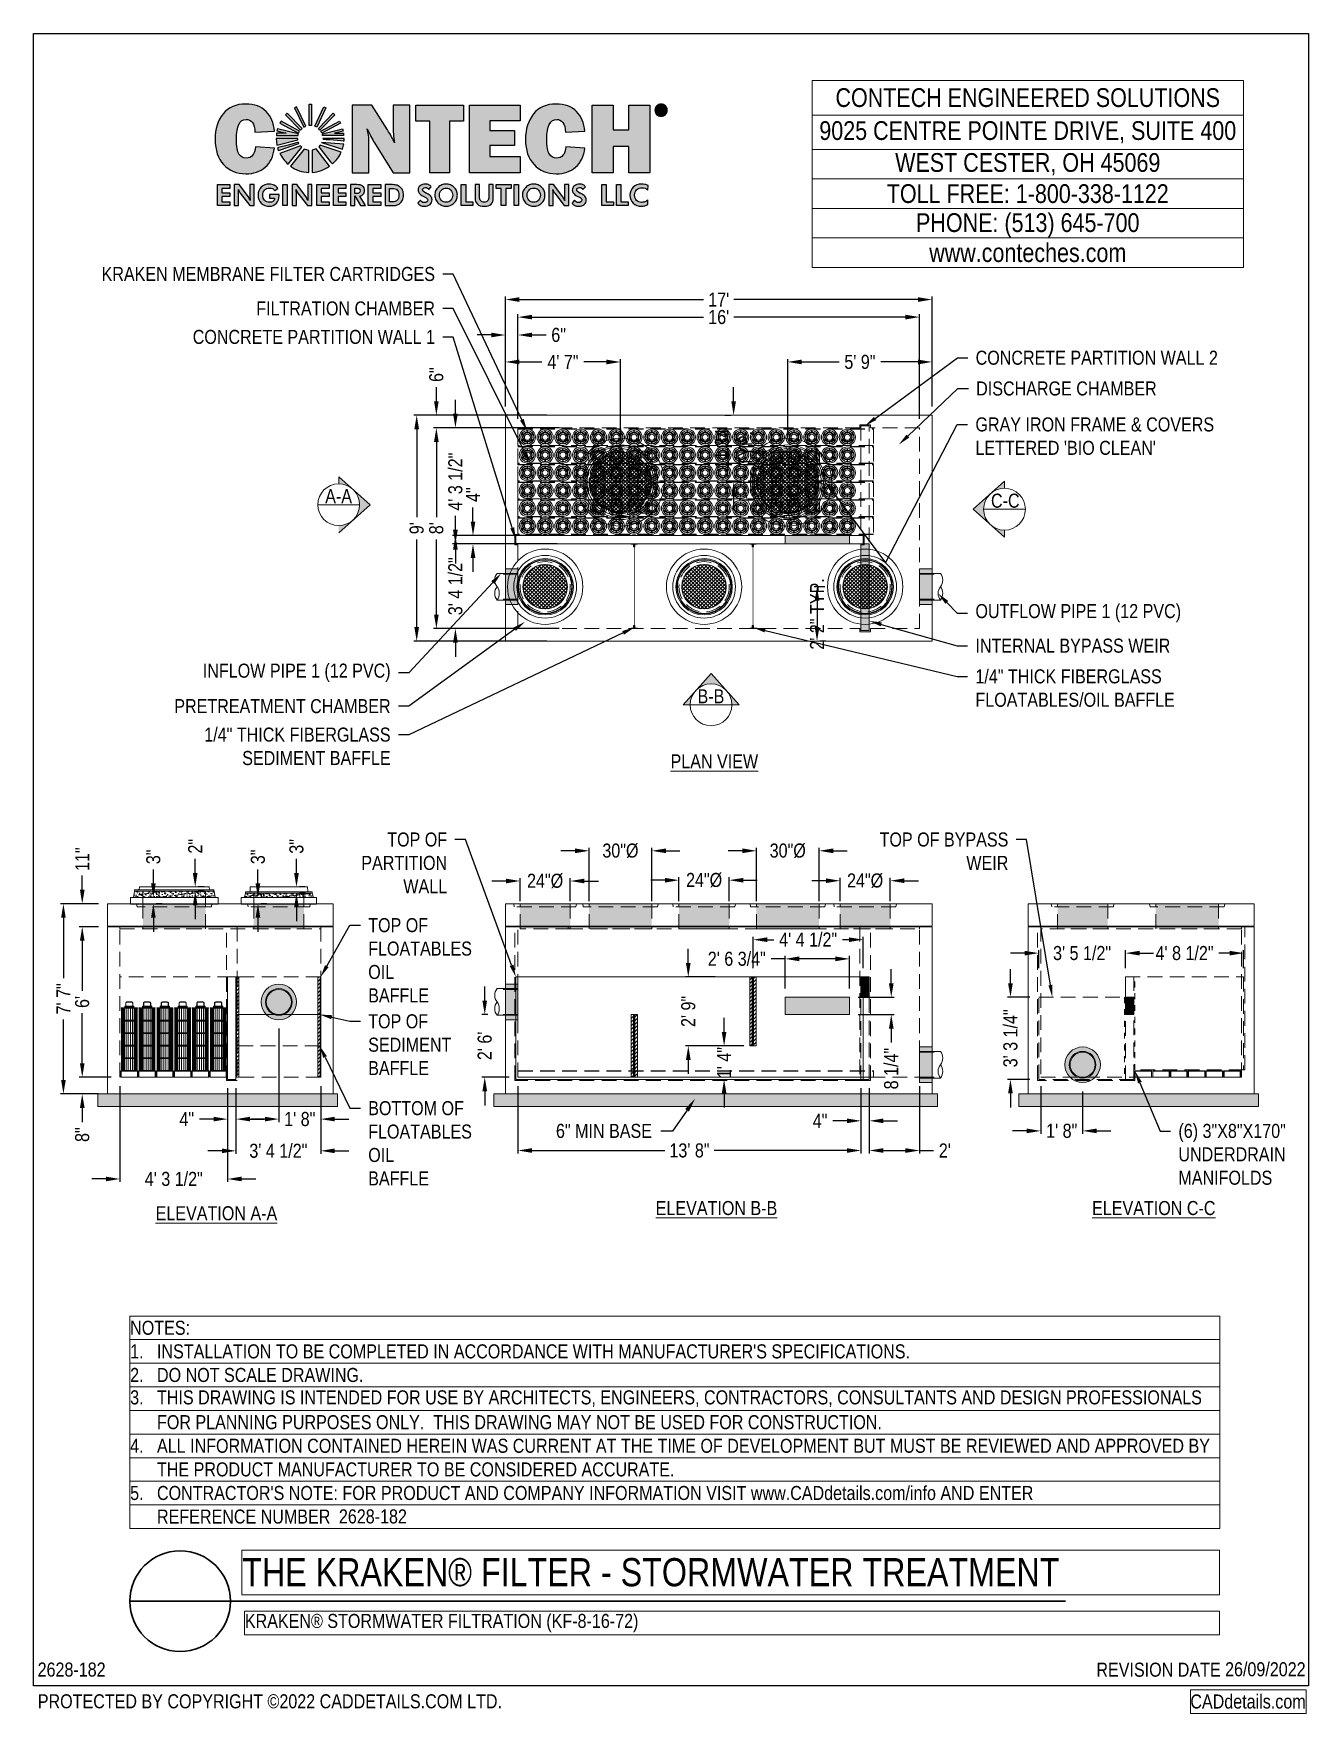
# Model space of a CAD drawing. Extents: x 0 to 216, y -5 to 280.
import ezdxf
from ezdxf import colors
from ezdxf.entities.mleader import LeaderData, LeaderLine
from ezdxf.math import Vec2, Vec3

# ---------------------------------------------------------------- set-up
doc = ezdxf.new("R2010")
doc.units = 0
doc.header["$LTSCALE"] = 10
doc.header["$MEASUREMENT"] = 0
doc.header["$PDMODE"] = 35
for name, pattern in [('DASHED2', [0.375, 0.25, -0.125]), ('HIDDEN', [0.375, 0.25, -0.125]), ('LTYPE11', [0.2, 0.1, -0.1])]:
    doc.linetypes.add(name, pattern=pattern)
doc.layers.get('0').update_dxf_attribs({"linetype": 'CONTINUOUS'})
doc.layers.get('Defpoints').update_dxf_attribs({"linetype": 'CONTINUOUS'})
for name, color, linetype in [('2628-LOGO$0$CADdetails-2-FINELIGHT', 2, 'CONTINUOUS'), ('2628-LOGO$0$CADdetails-7-VERYFINE', 7, 'CONTINUOUS'), ('2628-LOGO$0$CADdetails-9-EXTRAFINE', 9, 'CONTINUOUS'), ('2628-LOGO$0$CADdetails-FRAME', 7, 'CONTINUOUS'), ('CADdetails-9-TITLEBLOCK', 7, 'CONTINUOUS'), ('SoftPrint', 248, 'CONTINUOUS')]:
    doc.layers.add(name, color=color, linetype=linetype)
for name, color, linetype, lineweight in [('CADdetails-1-ANNO', 41, 'CONTINUOUS', 5), ('CADdetails-2-HATCH', 8, 'CONTINUOUS', 5), ('CADdetails-3-FINE', 11, 'CONTINUOUS', 5), ('CADdetails-3-HIDDEN', 11, 'HIDDEN', 5), ('CADdetails-4-LIGHT', 3, 'CONTINUOUS', 13), ('CADdetails-5-MEDIUM', 4, 'CONTINUOUS', 18), ('CADdetails-6-HEAVY', 6, 'CONTINUOUS', 30)]:
    doc.layers.add(name, color=color, linetype=linetype, lineweight=lineweight)
doc.styles.add('2628-LOGO$0$CADdetails-DIMENSIONS', font='ARIALN.TTF', dxfattribs={"height": 2.38})
doc.styles.add('2628-LOGO$0$CADdetails-NOTES', font='ARIALN.TTF', dxfattribs={"height": 2.38})
doc.styles.add('CADdetails-DETAILTITLE', font='ARIALN.TTF', dxfattribs={"height": 4.77})
doc.styles.add('CADdetails-DIMENSIONS', font='ARIALN.TTF', dxfattribs={"height": 2.38})
doc.styles.add('CADdetails-NOTES', font='ARIALN.TTF', dxfattribs={"height": 2.38})
doc.dimstyles.new('CADdetails-DIM', dxfattribs={"dimtxt": 2.38, "dimasz": 2.38, "dimexe": 0.5, "dimexo": 1.5, "dimgap": 1, "dimtad": 0, "dimzin": 0, "dimdsep": 46, "dimtxsty": 'CADdetails-DIMENSIONS', "dimcen": 1, "dimclrd": 256, "dimclre": 256, "dimclrt": 256, "dimadec": 0, "dimazin": 0, "dimtfac": 1, "dimtofl": 0, "dimtmove": 0, "dimatfit": 3, "dimfxl": 1, "dimtolj": 1, "dimtzin": 0, "dimarcsym": 0})

msp = doc.modelspace()

# ---------------------------------------------------------------- texts
at = {"layer": 'CADdetails-1-ANNO', "char_height": 2.38, "style": 'CADdetails-NOTES'}
for s, width, gutter_width, insert, attachment_point in [('A-A', 1.3852, 11.9, (49.406, 202.794), 1), ('C-C', 1.3852, 11.9, (162.219, 202.028), 1), ('B-B', 1.3852, 11.9, (112.494, 168.883), 1), ('{\\LPLAN VIEW}', 65.0706, 17.002, (115.343, 157.85), 2), ('{\\LELEVATION A-A}', 65.0706, 17.002, (30.98, 81.265), 2), ('{\\LELEVATION B-B}', 65.0706, 17.002, (115.705, 82.148), 2), ('{\\LELEVATION C-C}', 65.0706, 17.002, (189.799, 82.148), 2)]:
    msp.add_mtext_dynamic_manual_height_columns(s, width=width, gutter_width=gutter_width, heights=[0], dxfattribs=dict(at, insert=insert, attachment_point=attachment_point))

# ---------------------------------------------------------------- blocks, each defined once
blk = doc.blocks.new('*T275')
at = {"layer": 'Defpoints', "color": 8, "linetype": 'ByBlock', "lineweight": 0, "transparency": 16777216}
for p, q in [((0, 0), (73.1, 0)), ((0, 0), (0, -31.71)), ((73.1, 0), (73.1, -31.71)), ((0, -5.89), (73.1, -5.89)), ((0, -11.71), (73.1, -11.71)), ((0, -16.71), (73.1, -16.71)), ((0, -21.71), (73.1, -21.71)), ((0, -26.71), (73.1, -26.71)), ((0, -31.71), (73.1, -31.71))]:
    blk.add_line(p, q, dxfattribs=at)
at = {"layer": '2628-LOGO$0$CADdetails-2-FINELIGHT', "transparency": 16777216, "char_height": 3.18, "width": 72.9823, "style": '2628-LOGO$0$CADdetails-NOTES'}
for s, insert, attachment_point in [('CONTECH ENGINEERED SOLUTIONS', (36.55, -2.94), 5), ('9025 CENTRE POINTE DRIVE, SUITE 400 ', (36.55, -8.8), 5), ('WEST CESTER, OH 45069', (36.55, -14.21), 5), ('TOLL FREE: 1-800-338-1122', (36.55, -19.21), 5), ('PHONE: (513) 645-700', (36.55, -26.65), 8), ('www.conteches.com', (36.55, -29.21), 5)]:
    blk.add_mtext(s, dxfattribs=dict(at, insert=insert, attachment_point=attachment_point))
blk = doc.blocks.new('*T276')
at = {"layer": 'Defpoints', "color": 8, "linetype": 'ByBlock', "lineweight": 0, "transparency": 16777216}
for p, q in [((0, 0), (184.71, 0)), ((0, 0), (0, -36)), ((184.71, 0), (184.71, -36)), ((0, -4), (184.71, -4)), ((0, -8), (184.71, -8)), ((0, -12), (184.71, -12)), ((0, -16), (184.71, -16)), ((0, -20), (184.71, -20)), ((0, -24), (184.71, -24)), ((0, -28), (184.71, -28)), ((0, -32), (184.71, -32)), ((0, -36), (184.71, -36))]:
    blk.add_line(p, q, dxfattribs=at)
at = {"layer": '2628-LOGO$0$CADdetails-FRAME', "transparency": 16777216, "char_height": 2.38, "width": 184.5948, "attachment_point": 4, "style": '2628-LOGO$0$CADdetails-NOTES'}
for s, insert in [('NOTES:', (0.06, -2)), ("1.   INSTALLATION TO BE COMPLETED IN ACCORDANCE WITH MANUFACTURER'S SPECIFICATIONS.", (0.06, -6)), ('2.   DO NOT SCALE DRAWING.', (0.06, -10)), ('3.   THIS DRAWING IS INTENDED FOR USE BY ARCHITECTS, ENGINEERS, CONTRACTORS, CONSULTANTS AND DESIGN PROFESSIONALS', (0.06, -14)), ('      FOR PLANNING PURPOSES ONLY.  THIS DRAWING MAY NOT BE USED FOR CONSTRUCTION.', (0.06, -18)), ('4.   ALL INFORMATION CONTAINED HEREIN WAS CURRENT AT THE TIME OF DEVELOPMENT BUT MUST BE REVIEWED AND APPROVED BY', (0.06, -22)), ('      THE PRODUCT MANUFACTURER TO BE CONSIDERED ACCURATE.', (0.06, -26)), ("5.   CONTRACTOR'S NOTE: FOR PRODUCT AND COMPANY INFORMATION VISIT www.CADdetails.com/info AND ENTER", (0.06, -30)), ('      REFERENCE NUMBER', (0.06, -34))]:
    blk.add_mtext(s, dxfattribs=dict(at, insert=insert))
blk = doc.blocks.new('*T277')
at = {"layer": 'Defpoints', "color": 8, "linetype": 'ByBlock', "lineweight": 0, "transparency": 16777216}
for p, q in [((0, 0), (19.6, 0)), ((0, 0), (0, -4)), ((19.6, 0), (19.6, -4)), ((0, -4), (19.6, -4))]:
    blk.add_line(p, q, dxfattribs=at)
at = {"layer": '2628-LOGO$0$CADdetails-7-VERYFINE', "transparency": 16777216, "insert": (19.54, -2), "char_height": 2.38, "width": 19.4793, "attachment_point": 6, "style": '2628-LOGO$0$CADdetails-NOTES'}
blk.add_mtext('CADdetails.com', dxfattribs=at)
blk = doc.blocks.new('2628-LOGO')
at = {"layer": '2628-LOGO$0$CADdetails-9-EXTRAFINE', "true_color": 0x024385}
h = blk.add_hatch(color=156, dxfattribs=at)
h.dxf.hatch_style = 2
h.set_gradient(color1=(2, 67, 133), color2=(2, 67, 133), name='INVCYLINDER')
edge = h.paths.add_edge_path()
edge.add_spline(control_points=[(36.03, 265.49), (36.43, 265.49), (36.78, 265.32), (37.07, 264.98)], knot_values=[11, 11, 11, 11, 12, 12, 12, 12], degree=3, periodic=0)
edge.add_spline(control_points=[(37.07, 264.98), (37.36, 264.64), (37.51, 264.08), (37.51, 263.32)], knot_values=[10, 10, 10, 10, 11, 11, 11, 11], degree=3, periodic=0)
edge.add_spline(control_points=[(37.51, 263.32), (37.51, 263.32), (40.79, 263.49), (40.79, 263.49)], knot_values=[9.00001, 9.00001, 9.00001, 9.00001, 10, 10, 10, 10], degree=3, periodic=0)
edge.add_spline(control_points=[(40.79, 263.49), (40.69, 264.88), (40.23, 266), (39.41, 266.83)], knot_values=[8, 8, 8, 8, 9, 9, 9, 9], degree=3, periodic=0)
edge.add_spline(control_points=[(39.41, 266.83), (38.6, 267.67), (37.43, 268.09), (35.92, 268.09)], knot_values=[7, 7, 7, 7, 8, 8, 8, 8], degree=3, periodic=0)
edge.add_spline(control_points=[(35.92, 268.09), (34.29, 268.09), (33.03, 267.54), (32.12, 266.44)], knot_values=[6, 6, 6, 6, 7, 7, 7, 7], degree=3, periodic=0)
edge.add_spline(control_points=[(32.12, 266.44), (31.21, 265.34), (30.76, 263.89), (30.76, 262.09)], knot_values=[5, 5, 5, 5, 6, 6, 6, 6], degree=3, periodic=0)
edge.add_spline(control_points=[(30.76, 262.09), (30.76, 260.28), (31.24, 258.85), (32.19, 257.82)], knot_values=[4, 4, 4, 4, 5, 5, 5, 5], degree=3, periodic=0)
edge.add_spline(control_points=[(32.19, 257.82), (33.15, 256.79), (34.41, 256.28), (35.96, 256.28)], knot_values=[3, 3, 3, 3, 4, 4, 4, 4], degree=3, periodic=0)
edge.add_spline(control_points=[(35.96, 256.28), (37.26, 256.28), (38.35, 256.65), (39.24, 257.4)], knot_values=[2, 2, 2, 2, 3, 3, 3, 3], degree=3, periodic=0)
edge.add_spline(control_points=[(39.24, 257.4), (40.12, 258.15), (40.64, 259.23), (40.79, 260.64)], knot_values=[1, 1, 1, 1, 2, 2, 2, 2], degree=3, periodic=0)
edge.add_spline(control_points=[(40.79, 260.64), (40.79, 260.64), (37.58, 260.83), (37.58, 260.83)], knot_values=[0.00001, 0.00001, 0.00001, 0.00001, 1, 1, 1, 1], degree=3, periodic=0)
edge.add_spline(control_points=[(37.58, 260.83), (37.47, 259.57), (36.95, 258.93), (36.02, 258.93)], knot_values=[15, 15, 15, 15, 16, 16, 16, 16], degree=3, periodic=0)
edge.add_spline(control_points=[(36.02, 258.93), (35.49, 258.93), (35.09, 259.16), (34.8, 259.6)], knot_values=[14, 14, 14, 14, 15, 15, 15, 15], degree=3, periodic=0)
edge.add_spline(control_points=[(34.8, 259.6), (34.51, 260.05), (34.37, 260.9), (34.37, 262.15)], knot_values=[13, 13, 13, 13, 14, 14, 14, 14], degree=3, periodic=0)
edge.add_spline(control_points=[(34.37, 262.15), (34.37, 264.38), (34.92, 265.49), (36.03, 265.49)], knot_values=[12, 12, 12, 12, 13, 13, 13, 13], degree=3, periodic=0)
at = {"layer": '2628-LOGO$0$CADdetails-9-EXTRAFINE', "true_color": 0x387c2b}
h = blk.add_hatch(color=97, dxfattribs=at)
h.set_gradient(color1=(56, 124, 43), color2=(56, 124, 43), tint=1, name='INVCYLINDER')
h.paths.add_polyline_path([(42.78, 263.11), (41.17, 263.11), (41.17, 262.72), (44.8, 262.72), (44.8, 262.99), (41.33, 263.88), (41.24, 263.5)])
h.paths.add_polyline_path([(41.74, 264.81), (44.9, 263.11), (45.08, 263.45), (41.92, 265.15)])
h.paths.add_polyline_path([(42.69, 266.22), (45.22, 263.66), (45.49, 263.93), (42.96, 266.49)])
h.paths.add_polyline_path([(44.23, 267.41), (45.77, 264.14), (46.11, 264.3), (44.57, 267.58)])
h.paths.add_polyline_path([(50.96, 263.11), (52.52, 263.11), (52.52, 262.72), (48.94, 262.72), (48.94, 262.99), (52.36, 263.85), (52.44, 263.49)])
h.paths.add_polyline_path([(52, 264.81), (48.84, 263.11), (48.66, 263.45), (51.82, 265.15)])
h.paths.add_polyline_path([(51.05, 266.22), (48.52, 263.66), (48.25, 263.93), (50.78, 266.49)])
h.paths.add_polyline_path([(49.51, 267.41), (47.97, 264.14), (47.63, 264.3), (49.17, 267.58)])
h.paths.add_polyline_path([(47.08, 268.06), (47.08, 264.44), (46.7, 264.44), (46.7, 268.06)])
edge = h.paths.add_edge_path()
edge.add_spline(control_points=[(46.66, 256.47), (45.52, 256.48), (44.39, 256.88), (43.55, 257.55), (43.55, 257.55), (45.86, 260.44), (45.86, 260.44), (45.86, 260.44), (46.66, 260.18), (46.66, 260.18), (46.66, 260.18), (46.66, 256.47), (46.66, 256.47), (46.66, 256.47), (46.66, 256.47), (46.66, 256.47)], knot_values=[0, 0, 0, 0, 1, 1, 1, 2, 2, 2, 3, 3, 3, 4, 4, 4, 5, 5, 5, 5], degree=3, periodic=0)
edge = h.paths.add_edge_path()
edge.add_spline(control_points=[(50.12, 257.51), (49.28, 256.93), (48.31, 256.57), (47.22, 256.48), (47.22, 256.48), (47.22, 260.24), (47.22, 260.24), (47.22, 260.24), (47.86, 260.49), (47.86, 260.49), (47.86, 260.49), (50.12, 257.51), (50.12, 257.51), (50.12, 257.51), (50.12, 257.51), (50.12, 257.51)], knot_values=[0, 0, 0, 0, 1, 1, 1, 2, 2, 2, 3, 3, 3, 4, 4, 4, 5, 5, 5, 5], degree=3, periodic=0)
edge = h.paths.add_edge_path()
edge.add_spline(control_points=[(45.45, 260.74), (45.45, 260.74), (43.14, 257.87), (43.14, 257.87), (42.57, 258.37), (42.04, 259.06), (41.7, 259.7), (41.7, 259.7), (45.22, 260.97), (45.22, 260.97), (45.22, 260.97), (45.45, 260.74), (45.45, 260.74), (45.45, 260.74), (45.45, 260.74), (45.45, 260.74)], knot_values=[0, 0, 0, 0, 1, 1, 1, 2, 2, 2, 3, 3, 3, 4, 4, 4, 5, 5, 5, 5], degree=3, periodic=0)
edge = h.paths.add_edge_path()
edge.add_spline(control_points=[(52.13, 259.93), (51.87, 259.2), (51.32, 258.5), (50.63, 257.93), (49.83, 258.81), (49.1, 259.87), (48.35, 260.82), (48.35, 260.82), (48.54, 261.07), (48.54, 261.07), (48.54, 261.07), (52.13, 259.93), (52.13, 259.93), (52.13, 259.93), (52.13, 259.93), (52.13, 259.93)], knot_values=[0, 0, 0, 0, 1, 1, 1, 2, 2, 2, 3, 3, 3, 4, 4, 4, 5, 5, 5, 5], degree=3, periodic=0)
edge = h.paths.add_edge_path()
edge.add_spline(control_points=[(44.96, 261.4), (44.96, 261.4), (41.49, 260.17), (41.49, 260.17), (41.42, 260.29), (41.38, 260.48), (41.35, 260.66), (41.34, 260.66), (44.9, 261.56), (44.9, 261.56), (44.9, 261.56), (44.96, 261.4), (44.96, 261.4), (44.96, 261.4), (44.96, 261.4), (44.96, 261.4)], knot_values=[0, 0, 0, 0, 1, 1, 1, 2, 2, 2, 3, 3, 3, 4, 4, 4, 5, 5, 5, 5], degree=3, periodic=0)
edge = h.paths.add_edge_path()
edge.add_spline(control_points=[(52.54, 261.28), (52.51, 261), (52.4, 260.68), (52.33, 260.4), (52.33, 260.4), (48.77, 261.54), (48.77, 261.54), (48.77, 261.54), (52.54, 261.28), (52.54, 261.28), (52.54, 261.28), (52.54, 261.28), (52.54, 261.28)], knot_values=[0, 0, 0, 0, 1, 1, 1, 2, 2, 2, 3, 3, 3, 4, 4, 4, 4], degree=3, periodic=0)
edge = h.paths.add_edge_path()
edge.add_spline(control_points=[(44.73, 262.21), (44.74, 262.21), (44.76, 262.06), (44.76, 262), (44.76, 262), (41.21, 261.11), (41.21, 261.11), (41.21, 261.11), (41.11, 262.21), (41.11, 262.21), (41.12, 262.21), (44.73, 262.21), (44.73, 262.21), (44.73, 262.21), (44.73, 262.21), (44.73, 262.21)], knot_values=[0, 0, 0, 0, 1, 1, 1, 2, 2, 2, 3, 3, 3, 4, 4, 4, 5, 5, 5, 5], degree=3, periodic=0)
edge = h.paths.add_edge_path()
edge.add_spline(control_points=[(52.61, 261.84), (52.61, 261.84), (49.04, 262.11), (49.04, 262.13), (49.04, 262.13), (49.03, 262.21), (49.03, 262.21), (49.03, 262.21), (52.62, 262.21), (52.62, 262.21), (52.62, 262.21), (52.61, 261.84), (52.61, 261.84), (52.61, 261.84), (52.61, 261.84), (52.61, 261.84)], knot_values=[0, 0, 0, 0, 1, 1, 1, 2, 2, 2, 3, 3, 3, 4, 4, 4, 5, 5, 5, 5], degree=3, periodic=0)
at = {"layer": '2628-LOGO$0$CADdetails-9-EXTRAFINE', "true_color": 0x024385}
h = blk.add_hatch(color=156, dxfattribs=at)
h.dxf.hatch_style = 2
h.set_gradient(color1=(2, 67, 133), color2=(2, 67, 133), name='INVCYLINDER')
edge = h.paths.add_edge_path()
edge.add_spline(control_points=[(53.96, 256.42), (53.96, 256.42), (53.96, 256.42), (53.96, 267.88), (53.96, 267.88), (53.96, 267.88), (57.29, 267.88), (57.29, 267.88), (57.29, 267.88), (59.96, 263.68), (59.96, 263.68), (60.49, 262.85), (60.89, 262.12), (61.17, 261.48), (60.99, 262.46), (60.9, 263.47), (60.9, 264.49), (60.9, 264.49), (60.9, 267.88), (60.9, 267.88), (60.9, 267.88), (63.76, 267.88), (63.76, 267.88), (63.76, 267.88), (63.76, 256.42), (63.76, 256.42), (63.76, 256.42), (60.9, 256.42), (60.9, 256.42), (60.9, 256.42), (57.76, 261.48), (57.76, 261.48), (57.36, 262.13), (56.95, 262.92), (56.54, 263.85), (56.72, 263.11), (56.82, 262.49), (56.82, 261.97), (56.82, 261.97), (56.82, 256.42), (56.82, 256.42), (56.82, 256.42), (53.96, 256.42), (53.96, 256.42), (53.96, 256.42)], knot_values=[0, 0, 0, 0, 0.5, 0.5, 1, 1, 1, 2, 2, 2, 3, 3, 3, 4, 4, 4, 5, 5, 5, 6, 6, 6, 7, 7, 7, 8, 8, 8, 9, 9, 9, 10, 10, 10, 11, 11, 11, 12, 12, 12, 13, 13, 13, 14, 14, 14, 14], degree=3, periodic=0)
h = blk.add_hatch(color=156, dxfattribs=at)
h.dxf.hatch_style = 2
h.set_gradient(color1=(2, 67, 133), color2=(2, 67, 133), name='INVCYLINDER')
h.paths.add_polyline_path([(70.47, 265.14), (70.47, 256.42), (67.14, 256.42), (67.14, 265.14), (64.76, 265.14), (64.76, 267.88), (72.85, 267.88), (72.85, 265.14)])
h = blk.add_hatch(color=156, dxfattribs=at)
h.dxf.hatch_style = 2
h.set_gradient(color1=(2, 67, 133), color2=(2, 67, 133), name='INVCYLINDER')
h.paths.add_polyline_path([(82.47, 259.16), (82.47, 256.42), (73.85, 256.42), (73.85, 267.88), (82.47, 267.88), (82.47, 265.24), (77.3, 265.24), (77.3, 263.57), (81.48, 263.57), (81.48, 261.03), (77.3, 261.03), (77.3, 259.16)])
h = blk.add_hatch(color=156, dxfattribs=at)
h.dxf.hatch_style = 2
h.set_gradient(color1=(2, 67, 133), color2=(2, 67, 133), name='INVCYLINDER')
edge = h.paths.add_edge_path()
edge.add_spline(control_points=[(88.63, 265.46), (89.02, 265.46), (89.37, 265.28), (89.66, 264.94)], knot_values=[11, 11, 11, 11, 12, 12, 12, 12], degree=3, periodic=0)
edge.add_spline(control_points=[(89.66, 264.94), (89.96, 264.6), (90.11, 264.05), (90.11, 263.28)], knot_values=[10, 10, 10, 10, 11, 11, 11, 11], degree=3, periodic=0)
edge.add_spline(control_points=[(90.11, 263.28), (90.11, 263.28), (93.39, 263.46), (93.39, 263.46)], knot_values=[9.00001, 9.00001, 9.00001, 9.00001, 10, 10, 10, 10], degree=3, periodic=0)
edge.add_spline(control_points=[(93.39, 263.46), (93.28, 264.85), (92.82, 265.96), (92.01, 266.8)], knot_values=[8, 8, 8, 8, 9, 9, 9, 9], degree=3, periodic=0)
edge.add_spline(control_points=[(92.01, 266.8), (91.19, 267.64), (90.03, 268.06), (88.51, 268.06)], knot_values=[7, 7, 7, 7, 8, 8, 8, 8], degree=3, periodic=0)
edge.add_spline(control_points=[(88.51, 268.06), (86.89, 268.06), (85.62, 267.51), (84.71, 266.4)], knot_values=[6, 6, 6, 6, 7, 7, 7, 7], degree=3, periodic=0)
edge.add_spline(control_points=[(84.71, 266.4), (83.81, 265.3), (83.35, 263.85), (83.35, 262.05)], knot_values=[5, 5, 5, 5, 6, 6, 6, 6], degree=3, periodic=0)
edge.add_spline(control_points=[(83.35, 262.05), (83.35, 260.24), (83.83, 258.82), (84.79, 257.79)], knot_values=[4, 4, 4, 4, 5, 5, 5, 5], degree=3, periodic=0)
edge.add_spline(control_points=[(84.79, 257.79), (85.75, 256.76), (87, 256.24), (88.56, 256.24)], knot_values=[3, 3, 3, 3, 4, 4, 4, 4], degree=3, periodic=0)
edge.add_spline(control_points=[(88.56, 256.24), (89.85, 256.24), (90.94, 256.62), (91.83, 257.37)], knot_values=[2, 2, 2, 2, 3, 3, 3, 3], degree=3, periodic=0)
edge.add_spline(control_points=[(91.83, 257.37), (92.72, 258.12), (93.24, 259.2), (93.39, 260.6)], knot_values=[1, 1, 1, 1, 2, 2, 2, 2], degree=3, periodic=0)
edge.add_spline(control_points=[(93.39, 260.6), (93.39, 260.6), (90.17, 260.79), (90.17, 260.79)], knot_values=[0.00001, 0.00001, 0.00001, 0.00001, 1, 1, 1, 1], degree=3, periodic=0)
edge.add_spline(control_points=[(90.17, 260.79), (90.06, 259.53), (89.54, 258.9), (88.61, 258.9)], knot_values=[15, 15, 15, 15, 16, 16, 16, 16], degree=3, periodic=0)
edge.add_spline(control_points=[(88.61, 258.9), (88.09, 258.9), (87.69, 259.12), (87.4, 259.57)], knot_values=[14, 14, 14, 14, 15, 15, 15, 15], degree=3, periodic=0)
edge.add_spline(control_points=[(87.4, 259.57), (87.11, 260.02), (86.96, 260.86), (86.96, 262.11)], knot_values=[13, 13, 13, 13, 14, 14, 14, 14], degree=3, periodic=0)
edge.add_spline(control_points=[(86.96, 262.11), (86.96, 264.34), (87.52, 265.46), (88.63, 265.46)], knot_values=[12, 12, 12, 12, 13, 13, 13, 13], degree=3, periodic=0)
h = blk.add_hatch(color=156, dxfattribs=at)
h.dxf.hatch_style = 2
h.set_gradient(color1=(2, 67, 133), color2=(2, 67, 133), name='INVCYLINDER')
h.paths.add_polyline_path([(104.4, 267.88), (104.4, 256.42), (100.88, 256.42), (100.88, 260.88), (98.19, 260.88), (98.19, 256.42), (94.67, 256.42), (94.67, 267.88), (98.19, 267.88), (98.19, 263.67), (100.88, 263.67), (100.88, 267.88)])
h = blk.add_hatch(color=156, dxfattribs=at)
h.dxf.hatch_style = 2
h.set_gradient(color1=(2, 67, 133), color2=(2, 67, 133), name='INVCYLINDER')
edge = h.paths.add_edge_path()
edge.add_spline(control_points=[(106.31, 268.06), (106.46, 268.06), (106.59, 268.03), (106.72, 267.98), (106.85, 267.93), (106.96, 267.85), (107.06, 267.75), (107.15, 267.65), (107.23, 267.54), (107.28, 267.42), (107.33, 267.29), (107.35, 267.16), (107.35, 267.02), (107.35, 266.88), (107.33, 266.74), (107.28, 266.62), (107.23, 266.49), (107.15, 266.38), (107.05, 266.28), (106.95, 266.18), (106.84, 266.11), (106.71, 266.06), (106.58, 266), (106.45, 265.98), (106.31, 265.98), (106.18, 265.98), (106.04, 266), (105.91, 266.06), (105.79, 266.11), (105.68, 266.19), (105.57, 266.29), (105.48, 266.39), (105.4, 266.5), (105.35, 266.63), (105.3, 266.75), (105.27, 266.88), (105.27, 267.02), (105.27, 267.16), (105.3, 267.29), (105.35, 267.42), (105.41, 267.55), (105.49, 267.66), (105.59, 267.76), (105.69, 267.86), (105.79, 267.93), (105.92, 267.98), (106.04, 268.03), (106.17, 268.06), (106.31, 268.06)], knot_values=[0, 0, 0, 0, 1, 1, 1, 2, 2, 2, 3, 3, 3, 4, 4, 4, 5, 5, 5, 6, 6, 6, 7, 7, 7, 8, 8, 8, 9, 9, 9, 10, 10, 10, 11, 11, 11, 12, 12, 12, 13, 13, 13, 14, 14, 14, 15, 15, 15, 16, 16, 16, 16], degree=3, periodic=0)
edge = h.paths.add_edge_path(flags=16)
edge.add_spline(control_points=[(106.31, 267.9), (106.19, 267.9), (106.08, 267.88), (105.98, 267.84), (105.87, 267.8), (105.78, 267.73), (105.7, 267.65), (105.61, 267.56), (105.54, 267.46), (105.5, 267.36), (105.45, 267.25), (105.43, 267.13), (105.43, 267.02), (105.43, 266.9), (105.45, 266.79), (105.5, 266.68), (105.54, 266.58), (105.6, 266.48), (105.69, 266.4), (105.77, 266.31), (105.87, 266.25), (105.97, 266.2), (106.08, 266.16), (106.19, 266.13), (106.3, 266.13), (106.42, 266.13), (106.54, 266.16), (106.65, 266.2), (106.76, 266.24), (106.85, 266.31), (106.94, 266.39), (107.02, 266.47), (107.09, 266.57), (107.13, 266.67), (107.18, 266.78), (107.2, 266.89), (107.2, 267), (107.2, 267.13), (107.18, 267.24), (107.14, 267.35), (107.09, 267.46), (107.03, 267.55), (106.95, 267.64), (106.86, 267.72), (106.76, 267.79), (106.66, 267.84), (106.55, 267.88), (106.44, 267.9), (106.31, 267.9)], knot_values=[0, 0, 0, 0, 1, 1, 1, 2, 2, 2, 3, 3, 3, 4, 4, 4, 5, 5, 5, 6, 6, 6, 7, 7, 7, 8, 8, 8, 9, 9, 9, 10, 10, 10, 11, 11, 11, 12, 12, 12, 13, 13, 13, 14, 14, 14, 15, 15, 15, 16, 16, 16, 16], degree=3, periodic=0)
h = blk.add_hatch(color=156, dxfattribs=at)
h.dxf.hatch_style = 2
h.set_gradient(color1=(2, 67, 133), color2=(2, 67, 133), name='INVCYLINDER')
edge = h.paths.add_edge_path()
edge.add_spline(control_points=[(105.89, 267.62), (105.89, 267.62), (106.34, 267.62), (106.34, 267.62), (106.5, 267.62), (106.62, 267.59), (106.71, 267.54), (106.79, 267.49), (106.83, 267.41), (106.83, 267.3), (106.83, 267.22), (106.81, 267.15), (106.77, 267.09), (106.72, 267.04), (106.66, 267), (106.57, 266.98), (106.57, 266.98), (106.83, 266.46), (106.83, 266.46), (106.83, 266.46), (106.55, 266.46), (106.55, 266.46), (106.55, 266.46), (106.32, 266.94), (106.32, 266.94), (106.32, 266.94), (106.14, 266.94), (106.14, 266.94), (106.14, 266.94), (106.14, 266.46), (106.14, 266.46), (106.14, 266.46), (105.89, 266.46), (105.89, 266.46), (105.89, 266.46), (105.89, 267.62), (105.89, 267.62)], knot_values=[0, 0, 0, 0, 1, 1, 1, 2, 2, 2, 3, 3, 3, 4, 4, 4, 5, 5, 5, 6, 6, 6, 7, 7, 7, 8, 8, 8, 9, 9, 9, 10, 10, 10, 11, 11, 11, 12, 12, 12, 12], degree=3, periodic=0)
edge = h.paths.add_edge_path(flags=16)
edge.add_spline(control_points=[(106.14, 267.46), (106.14, 267.46), (106.14, 267.1), (106.14, 267.1), (106.14, 267.1), (106.31, 267.1), (106.31, 267.1), (106.4, 267.1), (106.47, 267.11), (106.51, 267.14), (106.55, 267.17), (106.58, 267.21), (106.58, 267.28), (106.58, 267.34), (106.55, 267.39), (106.51, 267.42), (106.46, 267.45), (106.39, 267.46), (106.29, 267.46), (106.29, 267.46), (106.14, 267.46), (106.14, 267.46)], knot_values=[0, 0, 0, 0, 1, 1, 1, 2, 2, 2, 3, 3, 3, 4, 4, 4, 5, 5, 5, 6, 6, 6, 7, 7, 7, 7], degree=3, periodic=0)
h = blk.add_hatch(color=156, dxfattribs=at)
h.dxf.hatch_style = 2
h.set_gradient(color1=(2, 67, 133), color2=(2, 67, 133), name='INVCYLINDER')
h.paths.add_polyline_path([(31.16, 250.84), (31.16, 254.41), (33.26, 254.41), (33.26, 253.77), (31.92, 253.77), (31.92, 253.03), (33.26, 253.03), (33.26, 252.38), (31.92, 252.38), (31.92, 251.49), (33.26, 251.49), (33.26, 250.84)])
h = blk.add_hatch(color=156, dxfattribs=at)
h.dxf.hatch_style = 2
h.set_gradient(color1=(2, 67, 133), color2=(2, 67, 133), name='INVCYLINDER')
edge = h.paths.add_edge_path()
edge.add_spline(control_points=[(37.39, 250.84), (37.39, 250.84), (37.39, 250.84), (36.64, 250.84), (36.64, 250.84), (36.64, 250.84), (35.01, 252.96), (35.01, 252.96), (34.97, 253.02), (34.92, 253.1), (34.86, 253.2), (34.81, 253.31), (34.75, 253.44), (34.69, 253.59), (34.71, 253.48), (34.72, 253.38), (34.73, 253.28), (34.74, 253.17), (34.74, 253.04), (34.74, 252.88), (34.74, 252.88), (34.74, 250.84), (34.74, 250.84), (34.74, 250.84), (34.01, 250.84), (34.01, 250.84), (34.01, 250.84), (34.01, 254.41), (34.01, 254.41), (34.01, 254.41), (34.81, 254.41), (34.81, 254.41), (34.81, 254.41), (36.39, 252.33), (36.39, 252.33), (36.43, 252.27), (36.48, 252.19), (36.54, 252.08), (36.59, 251.98), (36.65, 251.85), (36.71, 251.71), (36.69, 251.81), (36.68, 251.92), (36.67, 252.02), (36.66, 252.13), (36.66, 252.26), (36.66, 252.41), (36.66, 252.41), (36.66, 254.41), (36.66, 254.41), (36.66, 254.41), (37.39, 254.41), (37.39, 254.41), (37.39, 254.41), (37.39, 250.84), (37.39, 250.84), (37.39, 250.84)], knot_values=[0, 0, 0, 0, 0.5, 0.5, 1, 1, 1, 2, 2, 2, 3, 3, 3, 4, 4, 4, 5, 5, 5, 6, 6, 6, 7, 7, 7, 8, 8, 8, 9, 9, 9, 10, 10, 10, 11, 11, 11, 12, 12, 12, 13, 13, 13, 14, 14, 14, 15, 15, 15, 16, 16, 16, 17, 17, 17, 18, 18, 18, 18], degree=3, periodic=0)
h = blk.add_hatch(color=156, dxfattribs=at)
h.dxf.hatch_style = 2
h.set_gradient(color1=(2, 67, 133), color2=(2, 67, 133), name='INVCYLINDER')
edge = h.paths.add_edge_path(flags=17)
edge.add_spline(control_points=[(40.82, 252.05), (40.82, 252.05), (40.82, 252.05), (40.82, 252.05)], knot_values=[20, 20, 20, 20, 20.00003, 20.00003, 20.00003, 20.00003], degree=3, periodic=0)
edge = h.paths.add_edge_path(flags=16)
edge.add_spline(control_points=[(41.4, 253.76), (41.4, 253.76), (41.4, 253.76), (41.4, 253.76)], knot_values=[11, 11, 11, 11, 11.00001, 11.00001, 11.00001, 11.00001], degree=3, periodic=0)
edge = h.paths.add_edge_path(flags=16)
edge.add_spline(control_points=[(39.96, 252.72), (39.96, 252.72), (39.96, 252.72), (39.96, 252.72), (39.96, 252.72), (39.96, 252.72), (39.96, 252.72)], knot_values=[0, 0, 0, 0, 0.00001, 0.00001, 0.00001, 0.00004, 0.00004, 0.00004, 0.00004], degree=3, periodic=0)
edge = h.paths.add_edge_path(flags=16)
edge.add_spline(control_points=[(40.82, 252.05), (40.82, 252.05), (40.82, 252.05), (40.82, 252.05)], knot_values=[20, 20, 20, 20, 20.00003, 20.00003, 20.00003, 20.00003], degree=3, periodic=0)
edge = h.paths.add_edge_path(flags=17)
edge.add_spline(control_points=[(41.4, 253.76), (41.4, 253.76), (41.4, 253.76), (41.4, 253.76)], knot_values=[11, 11, 11, 11, 11.00001, 11.00001, 11.00001, 11.00001], degree=3, periodic=0)
edge = h.paths.add_edge_path(flags=16)
edge.add_spline(control_points=[(39.96, 252.72), (39.96, 252.72), (39.96, 252.72), (39.96, 252.72), (39.96, 252.72), (39.96, 252.72), (39.96, 252.72)], knot_values=[0, 0, 0, 0, 0.00001, 0.00001, 0.00001, 0.00004, 0.00004, 0.00004, 0.00004], degree=3, periodic=0)
edge = h.paths.add_edge_path()
edge.add_spline(control_points=[(39.96, 252.72), (39.96, 252.72), (41.59, 252.72), (41.59, 252.72), (41.59, 252.7), (41.59, 252.68), (41.59, 252.65), (41.59, 252.63), (41.59, 252.59), (41.59, 252.54), (41.59, 252.01), (41.44, 251.57), (41.14, 251.24), (40.83, 250.91), (40.43, 250.74), (39.95, 250.74), (39.39, 250.74), (38.94, 250.92), (38.58, 251.27), (38.22, 251.63), (38.04, 252.08), (38.04, 252.62), (38.04, 253.16), (38.22, 253.61), (38.58, 253.96), (38.94, 254.32), (39.4, 254.49), (39.95, 254.49), (40.24, 254.49), (40.51, 254.43), (40.75, 254.31), (40.99, 254.19), (41.21, 254), (41.4, 253.76), (41.4, 253.76), (40.88, 253.38), (40.88, 253.38), (40.76, 253.54), (40.62, 253.66), (40.48, 253.73), (40.34, 253.8), (40.17, 253.83), (39.99, 253.83), (39.64, 253.83), (39.35, 253.72), (39.14, 253.5), (38.93, 253.28), (38.82, 252.99), (38.82, 252.62), (38.82, 252.26), (38.93, 251.97), (39.14, 251.75), (39.35, 251.52), (39.63, 251.41), (39.97, 251.41), (40.22, 251.41), (40.43, 251.47), (40.58, 251.59), (40.74, 251.71), (40.82, 251.86), (40.82, 252.05), (40.82, 252.05), (40.82, 252.09), (40.82, 252.09), (40.82, 252.09), (39.96, 252.09), (39.96, 252.09), (39.96, 252.09), (39.96, 252.72), (39.96, 252.72)], knot_values=[0, 0, 0, 0, 1, 1, 1, 2, 2, 2, 3, 3, 3, 4, 4, 4, 5, 5, 5, 6, 6, 6, 7, 7, 7, 8, 8, 8, 9, 9, 9, 10, 10, 10, 11, 11, 11, 12, 12, 12, 13, 13, 13, 14, 14, 14, 15, 15, 15, 16, 16, 16, 17, 17, 17, 18, 18, 18, 19, 19, 19, 20, 20, 20, 21, 21, 21, 22, 22, 22, 23, 23, 23, 23], degree=3, periodic=0)
edge = h.paths.add_edge_path(flags=17)
edge.add_spline(control_points=[(41.59, 252.61), (41.59, 252.59), (41.59, 252.57), (41.59, 252.54)], knot_values=[2.5, 2.5, 2.5, 2.5, 3, 3, 3, 3], degree=3, periodic=0)
edge.add_spline(control_points=[(41.59, 252.54), (41.59, 252.59), (41.59, 252.63), (41.59, 252.65)], knot_values=[2, 2, 2, 2, 3, 3, 3, 3], degree=3, periodic=0)
edge.add_spline(control_points=[(41.59, 252.65), (41.59, 252.64), (41.59, 252.63), (41.59, 252.61)], knot_values=[2, 2, 2, 2, 2.5, 2.5, 2.5, 2.5], degree=3, periodic=0)
edge = h.paths.add_edge_path(flags=17)
edge.add_spline(control_points=[(41.59, 252.69), (41.59, 252.7), (41.59, 252.71), (41.59, 252.72), (41.59, 252.72), (41.59, 252.72), (41.59, 252.72)], knot_values=[0.998044, 0.998044, 0.998044, 0.998044, 1.498044, 1.498044, 1.498044, 1.5, 1.5, 1.5, 1.5], degree=3, periodic=0)
edge.add_spline(control_points=[(41.59, 252.72), (41.59, 252.7), (41.59, 252.68), (41.59, 252.65)], knot_values=[1, 1, 1, 1, 2, 2, 2, 2], degree=3, periodic=0)
edge.add_spline(control_points=[(41.59, 252.69), (41.59, 252.68), (41.59, 252.67), (41.59, 252.65)], knot_values=[1.5, 1.5, 1.5, 1.5, 2, 2, 2, 2], degree=3, periodic=0)
edge = h.paths.add_edge_path(flags=17)
edge.add_spline(control_points=[(39.96, 252.72), (39.96, 252.72), (41.59, 252.72), (41.59, 252.72)], knot_values=[0.00001, 0.00001, 0.00001, 0.00001, 1, 1, 1, 1], degree=3, periodic=0)
edge.add_spline(control_points=[(39.96, 252.72), (39.96, 252.72), (40.17, 252.72), (40.43, 252.72)], knot_values=[0.00001, 0.00001, 0.00001, 0.00001, 0.356658, 0.356658, 0.356658, 0.356658], degree=3, periodic=0)
edge.add_spline(control_points=[(40.43, 252.72), (40.59, 252.72), (40.76, 252.72), (40.93, 252.72)], knot_values=[0.356658, 0.356658, 0.356658, 0.356658, 0.564538, 0.564538, 0.564538, 0.564538], degree=3, periodic=0)
edge.add_spline(control_points=[(40.93, 252.72), (41.08, 252.72), (41.22, 252.72), (41.33, 252.72)], knot_values=[0.564538, 0.564538, 0.564538, 0.564538, 0.750003, 0.750003, 0.750003, 0.750003], degree=3, periodic=0)
edge.add_spline(control_points=[(41.33, 252.72), (41.41, 252.72), (41.47, 252.72), (41.52, 252.72)], knot_values=[0.750003, 0.750003, 0.750003, 0.750003, 0.875001, 0.875001, 0.875001, 0.875001], degree=3, periodic=0)
edge.add_spline(control_points=[(41.52, 252.72), (41.54, 252.72), (41.56, 252.72), (41.57, 252.72)], knot_values=[0.875001, 0.875001, 0.875001, 0.875001, 0.937501, 0.937501, 0.937501, 0.937501], degree=3, periodic=0)
edge.add_spline(control_points=[(41.57, 252.72), (41.58, 252.72), (41.58, 252.72), (41.58, 252.72)], knot_values=[0.937501, 0.937501, 0.937501, 0.937501, 0.96875, 0.96875, 0.96875, 0.96875], degree=3, periodic=0)
edge.add_spline(control_points=[(41.58, 252.72), (41.58, 252.72), (41.59, 252.72), (41.59, 252.72)], knot_values=[0.96875, 0.96875, 0.96875, 0.96875, 0.984375, 0.984375, 0.984375, 0.984375], degree=3, periodic=0)
edge.add_spline(control_points=[(41.59, 252.72), (41.59, 252.72), (41.59, 252.72), (41.59, 252.72)], knot_values=[0.984375, 0.984375, 0.984375, 0.984375, 0.992188, 0.992188, 0.992188, 0.992188], degree=3, periodic=0)
edge.add_spline(control_points=[(41.59, 252.72), (41.59, 252.72), (41.59, 252.72), (41.59, 252.72)], knot_values=[0.992188, 0.992188, 0.992188, 0.992188, 0.998044, 0.998044, 0.998044, 0.998044], degree=3, periodic=0)
edge = h.paths.add_edge_path(flags=17)
edge.add_spline(control_points=[(40.24, 251.44), (40.18, 251.43), (40.13, 251.42), (40.07, 251.42)], knot_values=[18.125, 18.125, 18.125, 18.125, 18.375, 18.375, 18.375, 18.375], degree=3, periodic=0)
edge.add_spline(control_points=[(40.07, 251.42), (40.04, 251.41), (40, 251.41), (39.97, 251.41)], knot_values=[18, 18, 18, 18, 18.125, 18.125, 18.125, 18.125], degree=3, periodic=0)
edge.add_spline(control_points=[(39.97, 251.41), (40.22, 251.41), (40.43, 251.47), (40.58, 251.59)], knot_values=[18, 18, 18, 18, 19, 19, 19, 19], degree=3, periodic=0)
edge.add_spline(control_points=[(40.58, 251.59), (40.56, 251.58), (40.54, 251.56), (40.52, 251.55)], knot_values=[18.875, 18.875, 18.875, 18.875, 19, 19, 19, 19], degree=3, periodic=0)
edge.add_spline(control_points=[(40.52, 251.55), (40.5, 251.54), (40.48, 251.52), (40.46, 251.51)], knot_values=[18.75, 18.75, 18.75, 18.75, 18.875, 18.875, 18.875, 18.875], degree=3, periodic=0)
edge.add_spline(control_points=[(40.46, 251.51), (40.44, 251.5), (40.41, 251.49), (40.39, 251.48)], knot_values=[18.625, 18.625, 18.625, 18.625, 18.75, 18.75, 18.75, 18.75], degree=3, periodic=0)
edge.add_spline(control_points=[(40.39, 251.48), (40.34, 251.46), (40.29, 251.45), (40.24, 251.44)], knot_values=[18.375, 18.375, 18.375, 18.375, 18.625, 18.625, 18.625, 18.625], degree=3, periodic=0)
edge = h.paths.add_edge_path(flags=16)
edge.add_spline(control_points=[(38.92, 252.08), (38.94, 252.04), (38.96, 252.01), (38.97, 251.98)], knot_values=[16.5625, 16.5625, 16.5625, 16.5625, 16.6875, 16.6875, 16.6875, 16.6875], degree=3, periodic=0)
edge.add_spline(control_points=[(38.97, 251.98), (38.99, 251.94), (39.01, 251.91), (39.03, 251.88)], knot_values=[16.6875, 16.6875, 16.6875, 16.6875, 16.8125, 16.8125, 16.8125, 16.8125], degree=3, periodic=0)
edge.add_spline(control_points=[(39.03, 251.88), (39.04, 251.86), (39.06, 251.85), (39.07, 251.83)], knot_values=[16.8125, 16.8125, 16.8125, 16.8125, 16.875, 16.875, 16.875, 16.875], degree=3, periodic=0)
edge.add_spline(control_points=[(39.07, 251.83), (39.08, 251.82), (39.09, 251.8), (39.1, 251.79)], knot_values=[16.875, 16.875, 16.875, 16.875, 16.9375, 16.9375, 16.9375, 16.9375], degree=3, periodic=0)
edge.add_spline(control_points=[(39.1, 251.79), (39.12, 251.77), (39.13, 251.76), (39.14, 251.75)], knot_values=[16.9375, 16.9375, 16.9375, 16.9375, 17, 17, 17, 17], degree=3, periodic=0)
edge.add_spline(control_points=[(39.14, 251.75), (38.93, 251.97), (38.82, 252.26), (38.82, 252.62)], knot_values=[16, 16, 16, 16, 17, 17, 17, 17], degree=3, periodic=0)
edge.add_spline(control_points=[(38.82, 252.62), (38.82, 252.58), (38.83, 252.53), (38.83, 252.49)], knot_values=[16, 16, 16, 16, 16.125, 16.125, 16.125, 16.125], degree=3, periodic=0)
edge.add_spline(control_points=[(38.83, 252.49), (38.84, 252.4), (38.85, 252.32), (38.87, 252.24)], knot_values=[16.125, 16.125, 16.125, 16.125, 16.375, 16.375, 16.375, 16.375], degree=3, periodic=0)
edge.add_spline(control_points=[(38.87, 252.24), (38.88, 252.19), (38.9, 252.13), (38.92, 252.08)], knot_values=[16.375, 16.375, 16.375, 16.375, 16.5625, 16.5625, 16.5625, 16.5625], degree=3, periodic=0)
edge = h.paths.add_edge_path(flags=17)
edge.add_spline(control_points=[(39.62, 251.46), (39.63, 251.46), (39.65, 251.45), (39.67, 251.45)], knot_values=[17.625, 17.625, 17.625, 17.625, 17.6875, 17.6875, 17.6875, 17.6875], degree=3, periodic=0)
edge.add_spline(control_points=[(39.67, 251.45), (39.69, 251.44), (39.71, 251.44), (39.73, 251.43)], knot_values=[17.6875, 17.6875, 17.6875, 17.6875, 17.75, 17.75, 17.75, 17.75], degree=3, periodic=0)
edge.add_spline(control_points=[(39.73, 251.43), (39.77, 251.43), (39.81, 251.42), (39.85, 251.42)], knot_values=[17.75, 17.75, 17.75, 17.75, 17.875, 17.875, 17.875, 17.875], degree=3, periodic=0)
edge.add_spline(control_points=[(39.85, 251.42), (39.89, 251.42), (39.93, 251.41), (39.97, 251.41)], knot_values=[17.875, 17.875, 17.875, 17.875, 18, 18, 18, 18], degree=3, periodic=0)
edge.add_spline(control_points=[(39.14, 251.75), (39.35, 251.52), (39.63, 251.41), (39.97, 251.41)], knot_values=[17, 17, 17, 17, 18, 18, 18, 18], degree=3, periodic=0)
edge.add_spline(control_points=[(39.14, 251.75), (39.16, 251.73), (39.17, 251.72), (39.18, 251.71)], knot_values=[17, 17, 17, 17, 17.0625, 17.0625, 17.0625, 17.0625], degree=3, periodic=0)
edge.add_spline(control_points=[(39.18, 251.71), (39.2, 251.69), (39.21, 251.68), (39.22, 251.67)], knot_values=[17.0625, 17.0625, 17.0625, 17.0625, 17.125, 17.125, 17.125, 17.125], degree=3, periodic=0)
edge.add_spline(control_points=[(39.22, 251.67), (39.24, 251.66), (39.25, 251.64), (39.27, 251.63)], knot_values=[17.125, 17.125, 17.125, 17.125, 17.1875, 17.1875, 17.1875, 17.1875], degree=3, periodic=0)
edge.add_spline(control_points=[(39.27, 251.63), (39.28, 251.62), (39.3, 251.61), (39.31, 251.6)], knot_values=[17.1875, 17.1875, 17.1875, 17.1875, 17.25, 17.25, 17.25, 17.25], degree=3, periodic=0)
edge.add_spline(control_points=[(39.31, 251.6), (39.33, 251.59), (39.34, 251.58), (39.36, 251.57)], knot_values=[17.25, 17.25, 17.25, 17.25, 17.3125, 17.3125, 17.3125, 17.3125], degree=3, periodic=0)
edge.add_spline(control_points=[(39.36, 251.57), (39.39, 251.55), (39.42, 251.53), (39.46, 251.52)], knot_values=[17.3125, 17.3125, 17.3125, 17.3125, 17.4375, 17.4375, 17.4375, 17.4375], degree=3, periodic=0)
edge.add_spline(control_points=[(39.46, 251.52), (39.49, 251.5), (39.53, 251.49), (39.56, 251.48)], knot_values=[17.4375, 17.4375, 17.4375, 17.4375, 17.5625, 17.5625, 17.5625, 17.5625], degree=3, periodic=0)
edge.add_spline(control_points=[(39.56, 251.48), (39.58, 251.47), (39.6, 251.47), (39.62, 251.46)], knot_values=[17.5625, 17.5625, 17.5625, 17.5625, 17.625, 17.625, 17.625, 17.625], degree=3, periodic=0)
edge = h.paths.add_edge_path(flags=17)
edge.add_spline(control_points=[(40.81, 251.98), (40.82, 251.99), (40.82, 252.01), (40.82, 252.02)], knot_values=[19.874996, 19.874996, 19.874996, 19.874996, 19.937495, 19.937495, 19.937495, 19.937495], degree=3, periodic=0)
edge.add_spline(control_points=[(40.82, 252.02), (40.82, 252.03), (40.82, 252.04), (40.82, 252.05)], knot_values=[19.937495, 19.937495, 19.937495, 19.937495, 20, 20, 20, 20], degree=3, periodic=0)
edge.add_spline(control_points=[(40.58, 251.59), (40.74, 251.71), (40.82, 251.86), (40.82, 252.05)], knot_values=[19, 19, 19, 19, 20, 20, 20, 20], degree=3, periodic=0)
edge.add_spline(control_points=[(40.58, 251.59), (40.59, 251.6), (40.6, 251.61), (40.61, 251.61)], knot_values=[19, 19, 19, 19, 19.0625, 19.0625, 19.0625, 19.0625], degree=3, periodic=0)
edge.add_spline(control_points=[(40.61, 251.61), (40.63, 251.63), (40.65, 251.64), (40.66, 251.66)], knot_values=[19.0625, 19.0625, 19.0625, 19.0625, 19.187499, 19.187499, 19.187499, 19.187499], degree=3, periodic=0)
edge.add_spline(control_points=[(40.66, 251.66), (40.67, 251.67), (40.68, 251.68), (40.69, 251.69)], knot_values=[19.187499, 19.187499, 19.187499, 19.187499, 19.25, 19.25, 19.25, 19.25], degree=3, periodic=0)
edge.add_spline(control_points=[(40.69, 251.69), (40.69, 251.69), (40.7, 251.7), (40.71, 251.71)], knot_values=[19.25, 19.25, 19.25, 19.25, 19.312498, 19.312498, 19.312498, 19.312498], degree=3, periodic=0)
edge.add_spline(control_points=[(40.71, 251.71), (40.72, 251.73), (40.73, 251.75), (40.74, 251.77)], knot_values=[19.312498, 19.312498, 19.312498, 19.312498, 19.437498, 19.437498, 19.437498, 19.437498], degree=3, periodic=0)
edge.add_spline(control_points=[(40.74, 251.77), (40.75, 251.78), (40.75, 251.79), (40.76, 251.79)], knot_values=[19.437498, 19.437498, 19.437498, 19.437498, 19.499999, 19.499999, 19.499999, 19.499999], degree=3, periodic=0)
edge.add_spline(control_points=[(40.76, 251.79), (40.76, 251.8), (40.77, 251.81), (40.77, 251.82)], knot_values=[19.499999, 19.499999, 19.499999, 19.499999, 19.562497, 19.562497, 19.562497, 19.562497], degree=3, periodic=0)
edge.add_spline(control_points=[(40.77, 251.82), (40.78, 251.83), (40.78, 251.84), (40.79, 251.85)], knot_values=[19.562497, 19.562497, 19.562497, 19.562497, 19.624998, 19.624998, 19.624998, 19.624998], degree=3, periodic=0)
edge.add_spline(control_points=[(40.79, 251.85), (40.79, 251.86), (40.79, 251.87), (40.8, 251.89)], knot_values=[19.624998, 19.624998, 19.624998, 19.624998, 19.687497, 19.687497, 19.687497, 19.687497], degree=3, periodic=0)
edge.add_spline(control_points=[(40.8, 251.89), (40.8, 251.9), (40.8, 251.91), (40.8, 251.92)], knot_values=[19.687497, 19.687497, 19.687497, 19.687497, 19.749997, 19.749997, 19.749997, 19.749997], degree=3, periodic=0)
edge.add_spline(control_points=[(40.8, 251.92), (40.81, 251.93), (40.81, 251.94), (40.81, 251.95)], knot_values=[19.749997, 19.749997, 19.749997, 19.749997, 19.812496, 19.812496, 19.812496, 19.812496], degree=3, periodic=0)
edge.add_spline(control_points=[(40.81, 251.95), (40.81, 251.96), (40.81, 251.97), (40.81, 251.98)], knot_values=[19.812496, 19.812496, 19.812496, 19.812496, 19.874996, 19.874996, 19.874996, 19.874996], degree=3, periodic=0)
edge = h.paths.add_edge_path(flags=17)
edge.add_spline(control_points=[(39.96, 252.47), (39.96, 252.6), (39.96, 252.72), (39.96, 252.72)], knot_values=[22.564515, 22.564515, 22.564515, 22.564515, 22.99997, 22.99997, 22.99997, 22.99997], degree=3, periodic=0)
edge.add_spline(control_points=[(40.82, 252.05), (40.82, 252.05), (40.82, 252.09), (40.82, 252.09), (40.82, 252.09), (39.96, 252.09), (39.96, 252.09), (39.96, 252.09), (39.96, 252.72), (39.96, 252.72)], knot_values=[20.00003, 20.00003, 20.00003, 20.00003, 21, 21, 21, 22, 22, 22, 22.99997, 22.99997, 22.99997, 22.99997], degree=3, periodic=0)
edge.add_spline(control_points=[(40.82, 252.05), (40.82, 252.05), (40.82, 252.06), (40.82, 252.07)], knot_values=[20.00003, 20.00003, 20.00003, 20.00003, 20.435481, 20.435481, 20.435481, 20.435481], degree=3, periodic=0)
edge.add_spline(control_points=[(40.82, 252.07), (40.82, 252.08), (40.82, 252.08), (40.82, 252.09)], knot_values=[20.435481, 20.435481, 20.435481, 20.435481, 20.750015, 20.750015, 20.750015, 20.750015], degree=3, periodic=0)
edge.add_spline(control_points=[(40.82, 252.09), (40.82, 252.09), (40.82, 252.09), (40.82, 252.09)], knot_values=[20.750015, 20.750015, 20.750015, 20.750015, 20.937511, 20.937511, 20.937511, 20.937511], degree=3, periodic=0)
edge.add_spline(control_points=[(40.82, 252.09), (40.82, 252.09), (40.82, 252.09), (40.82, 252.09)], knot_values=[20.937511, 20.937511, 20.937511, 20.937511, 20.984385, 20.984385, 20.984385, 20.984385], degree=3, periodic=0)
edge.add_spline(control_points=[(40.82, 252.09), (40.82, 252.09), (40.82, 252.09), (40.82, 252.09), (40.82, 252.09), (40.82, 252.09), (40.82, 252.09)], knot_values=[20.984385, 20.984385, 20.984385, 20.984385, 21, 21, 21, 21.007822, 21.007822, 21.007822, 21.007822], degree=3, periodic=0)
edge.add_spline(control_points=[(40.82, 252.09), (40.82, 252.09), (40.82, 252.09), (40.82, 252.09)], knot_values=[21.007822, 21.007822, 21.007822, 21.007822, 21.031259, 21.031259, 21.031259, 21.031259], degree=3, periodic=0)
edge.add_spline(control_points=[(40.82, 252.09), (40.81, 252.09), (40.8, 252.09), (40.78, 252.09)], knot_values=[21.031259, 21.031259, 21.031259, 21.031259, 21.125007, 21.125007, 21.125007, 21.125007], degree=3, periodic=0)
edge.add_spline(control_points=[(40.78, 252.09), (40.73, 252.09), (40.63, 252.09), (40.52, 252.09)], knot_values=[21.125007, 21.125007, 21.125007, 21.125007, 21.399025, 21.399025, 21.399025, 21.399025], degree=3, periodic=0)
edge.add_spline(control_points=[(40.52, 252.09), (40.43, 252.09), (40.34, 252.09), (40.26, 252.09)], knot_values=[21.399025, 21.399025, 21.399025, 21.399025, 21.600982, 21.600982, 21.600982, 21.600982], degree=3, periodic=0)
edge.add_spline(control_points=[(40.26, 252.09), (40.15, 252.09), (40.05, 252.09), (40, 252.09)], knot_values=[21.600982, 21.600982, 21.600982, 21.600982, 21.874993, 21.874993, 21.874993, 21.874993], degree=3, periodic=0)
edge.add_spline(control_points=[(40, 252.09), (39.98, 252.09), (39.97, 252.09), (39.96, 252.09)], knot_values=[21.874993, 21.874993, 21.874993, 21.874993, 21.968741, 21.968741, 21.968741, 21.968741], degree=3, periodic=0)
edge.add_spline(control_points=[(39.96, 252.09), (39.96, 252.09), (39.96, 252.09), (39.96, 252.09)], knot_values=[21.968741, 21.968741, 21.968741, 21.968741, 21.992178, 21.992178, 21.992178, 21.992178], degree=3, periodic=0)
edge.add_spline(control_points=[(39.96, 252.09), (39.96, 252.09), (39.96, 252.09), (39.96, 252.09)], knot_values=[21.992178, 21.992178, 21.992178, 21.992178, 21.998037, 21.998037, 21.998037, 21.998037], degree=3, periodic=0)
edge.add_spline(control_points=[(39.96, 252.09), (39.96, 252.09), (39.96, 252.09), (39.96, 252.09), (39.96, 252.09), (39.96, 252.09), (39.96, 252.09)], knot_values=[21.998037, 21.998037, 21.998037, 21.998037, 22, 22, 22, 22.015615, 22.015615, 22.015615, 22.015615], degree=3, periodic=0)
edge.add_spline(control_points=[(39.96, 252.09), (39.96, 252.09), (39.96, 252.1), (39.96, 252.1)], knot_values=[22.015615, 22.015615, 22.015615, 22.015615, 22.062489, 22.062489, 22.062489, 22.062489], degree=3, periodic=0)
edge.add_spline(control_points=[(39.96, 252.1), (39.96, 252.11), (39.96, 252.15), (39.96, 252.19)], knot_values=[22.062489, 22.062489, 22.062489, 22.062489, 22.249985, 22.249985, 22.249985, 22.249985], degree=3, periodic=0)
edge.add_spline(control_points=[(39.96, 252.19), (39.96, 252.27), (39.96, 252.37), (39.96, 252.47)], knot_values=[22.249985, 22.249985, 22.249985, 22.249985, 22.564515, 22.564515, 22.564515, 22.564515], degree=3, periodic=0)
edge = h.paths.add_edge_path(flags=17)
edge.add_spline(control_points=[(38.83, 252.76), (38.83, 252.71), (38.82, 252.67), (38.82, 252.62)], knot_values=[15.875, 15.875, 15.875, 15.875, 16, 16, 16, 16], degree=3, periodic=0)
edge.add_spline(control_points=[(39.99, 253.83), (39.64, 253.83), (39.35, 253.72), (39.14, 253.5), (38.93, 253.28), (38.82, 252.99), (38.82, 252.62)], knot_values=[14, 14, 14, 14, 15, 15, 15, 16, 16, 16, 16], degree=3, periodic=0)
edge.add_spline(control_points=[(39.99, 253.83), (39.94, 253.83), (39.9, 253.83), (39.86, 253.83)], knot_values=[14, 14, 14, 14, 14.125, 14.125, 14.125, 14.125], degree=3, periodic=0)
edge.add_spline(control_points=[(39.86, 253.83), (39.8, 253.82), (39.74, 253.81), (39.68, 253.8)], knot_values=[14.125, 14.125, 14.125, 14.125, 14.3125, 14.3125, 14.3125, 14.3125], degree=3, periodic=0)
edge.add_spline(control_points=[(39.68, 253.8), (39.64, 253.79), (39.6, 253.78), (39.57, 253.77)], knot_values=[14.3125, 14.3125, 14.3125, 14.3125, 14.4375, 14.4375, 14.4375, 14.4375], degree=3, periodic=0)
edge.add_spline(control_points=[(39.57, 253.77), (39.55, 253.76), (39.53, 253.76), (39.51, 253.75)], knot_values=[14.4375, 14.4375, 14.4375, 14.4375, 14.5, 14.5, 14.5, 14.5], degree=3, periodic=0)
edge.add_spline(control_points=[(39.51, 253.75), (39.49, 253.74), (39.48, 253.74), (39.46, 253.73)], knot_values=[14.5, 14.5, 14.5, 14.5, 14.5625, 14.5625, 14.5625, 14.5625], degree=3, periodic=0)
edge.add_spline(control_points=[(39.46, 253.73), (39.44, 253.72), (39.43, 253.71), (39.41, 253.7)], knot_values=[14.5625, 14.5625, 14.5625, 14.5625, 14.625, 14.625, 14.625, 14.625], degree=3, periodic=0)
edge.add_spline(control_points=[(39.41, 253.7), (39.39, 253.7), (39.38, 253.69), (39.36, 253.68)], knot_values=[14.625, 14.625, 14.625, 14.625, 14.6875, 14.6875, 14.6875, 14.6875], degree=3, periodic=0)
edge.add_spline(control_points=[(39.36, 253.68), (39.34, 253.67), (39.33, 253.66), (39.31, 253.65)], knot_values=[14.6875, 14.6875, 14.6875, 14.6875, 14.75, 14.75, 14.75, 14.75], degree=3, periodic=0)
edge.add_spline(control_points=[(39.31, 253.65), (39.3, 253.64), (39.28, 253.63), (39.27, 253.62)], knot_values=[14.75, 14.75, 14.75, 14.75, 14.8125, 14.8125, 14.8125, 14.8125], degree=3, periodic=0)
edge.add_spline(control_points=[(39.27, 253.62), (39.25, 253.6), (39.24, 253.59), (39.22, 253.58)], knot_values=[14.8125, 14.8125, 14.8125, 14.8125, 14.875, 14.875, 14.875, 14.875], degree=3, periodic=0)
edge.add_spline(control_points=[(39.22, 253.58), (39.21, 253.57), (39.2, 253.56), (39.18, 253.54)], knot_values=[14.875, 14.875, 14.875, 14.875, 14.9375, 14.9375, 14.9375, 14.9375], degree=3, periodic=0)
edge.add_spline(control_points=[(39.18, 253.54), (39.17, 253.53), (39.15, 253.52), (39.14, 253.5)], knot_values=[14.9375, 14.9375, 14.9375, 14.9375, 15, 15, 15, 15], degree=3, periodic=0)
edge.add_spline(control_points=[(39.14, 253.5), (39.13, 253.49), (39.11, 253.48), (39.1, 253.46)], knot_values=[15, 15, 15, 15, 15.0625, 15.0625, 15.0625, 15.0625], degree=3, periodic=0)
edge.add_spline(control_points=[(39.1, 253.46), (39.09, 253.45), (39.08, 253.43), (39.07, 253.42)], knot_values=[15.0625, 15.0625, 15.0625, 15.0625, 15.125, 15.125, 15.125, 15.125], degree=3, periodic=0)
edge.add_spline(control_points=[(39.07, 253.42), (39.05, 253.4), (39.04, 253.39), (39.03, 253.37)], knot_values=[15.125, 15.125, 15.125, 15.125, 15.1875, 15.1875, 15.1875, 15.1875], degree=3, periodic=0)
edge.add_spline(control_points=[(39.03, 253.37), (39.02, 253.36), (39.01, 253.34), (39, 253.32)], knot_values=[15.1875, 15.1875, 15.1875, 15.1875, 15.25, 15.25, 15.25, 15.25], degree=3, periodic=0)
edge.add_spline(control_points=[(39, 253.32), (38.99, 253.31), (38.98, 253.29), (38.97, 253.28)], knot_values=[15.25, 15.25, 15.25, 15.25, 15.3125, 15.3125, 15.3125, 15.3125], degree=3, periodic=0)
edge.add_spline(control_points=[(38.97, 253.28), (38.96, 253.26), (38.96, 253.24), (38.95, 253.23)], knot_values=[15.3125, 15.3125, 15.3125, 15.3125, 15.375, 15.375, 15.375, 15.375], degree=3, periodic=0)
edge.add_spline(control_points=[(38.95, 253.23), (38.94, 253.21), (38.93, 253.19), (38.92, 253.17)], knot_values=[15.375, 15.375, 15.375, 15.375, 15.4375, 15.4375, 15.4375, 15.4375], degree=3, periodic=0)
edge.add_spline(control_points=[(38.92, 253.17), (38.92, 253.15), (38.91, 253.14), (38.9, 253.12)], knot_values=[15.4375, 15.4375, 15.4375, 15.4375, 15.5, 15.5, 15.5, 15.5], degree=3, periodic=0)
edge.add_spline(control_points=[(38.9, 253.12), (38.89, 253.08), (38.88, 253.04), (38.87, 253)], knot_values=[15.5, 15.5, 15.5, 15.5, 15.625, 15.625, 15.625, 15.625], degree=3, periodic=0)
edge.add_spline(control_points=[(38.87, 253), (38.85, 252.93), (38.84, 252.84), (38.83, 252.76)], knot_values=[15.625, 15.625, 15.625, 15.625, 15.875, 15.875, 15.875, 15.875], degree=3, periodic=0)
edge = h.paths.add_edge_path(flags=17)
edge.add_spline(control_points=[(40.47, 254.42), (40.43, 254.43), (40.4, 254.44), (40.37, 254.45)], knot_values=[9.5, 9.5, 9.5, 9.5, 9.625, 9.625, 9.625, 9.625], degree=3, periodic=0)
edge.add_spline(control_points=[(40.37, 254.45), (40.33, 254.45), (40.3, 254.46), (40.27, 254.47)], knot_values=[9.375, 9.375, 9.375, 9.375, 9.5, 9.5, 9.5, 9.5], degree=3, periodic=0)
edge.add_spline(control_points=[(40.27, 254.47), (40.2, 254.48), (40.13, 254.49), (40.06, 254.49)], knot_values=[9.125, 9.125, 9.125, 9.125, 9.375, 9.375, 9.375, 9.375], degree=3, periodic=0)
edge.add_spline(control_points=[(40.06, 254.49), (40.02, 254.49), (39.99, 254.49), (39.95, 254.49)], knot_values=[9, 9, 9, 9, 9.125, 9.125, 9.125, 9.125], degree=3, periodic=0)
edge.add_spline(control_points=[(39.95, 254.49), (40.24, 254.49), (40.51, 254.43), (40.75, 254.31)], knot_values=[9, 9, 9, 9, 10, 10, 10, 10], degree=3, periodic=0)
edge.add_spline(control_points=[(40.75, 254.31), (40.72, 254.32), (40.69, 254.34), (40.66, 254.35)], knot_values=[9.875, 9.875, 9.875, 9.875, 10, 10, 10, 10], degree=3, periodic=0)
edge.add_spline(control_points=[(40.66, 254.35), (40.6, 254.38), (40.53, 254.4), (40.47, 254.42)], knot_values=[9.625, 9.625, 9.625, 9.625, 9.875, 9.875, 9.875, 9.875], degree=3, periodic=0)
edge = h.paths.add_edge_path(flags=17)
edge.add_spline(control_points=[(41.09, 254.08), (41.12, 254.06), (41.15, 254.03), (41.17, 254.01)], knot_values=[10.499995, 10.499995, 10.499995, 10.499995, 10.624997, 10.624997, 10.624997, 10.624997], degree=3, periodic=0)
edge.add_spline(control_points=[(41.17, 254.01), (41.2, 253.99), (41.23, 253.96), (41.25, 253.93)], knot_values=[10.624997, 10.624997, 10.624997, 10.624997, 10.749993, 10.749993, 10.749993, 10.749993], degree=3, periodic=0)
edge.add_spline(control_points=[(41.25, 253.93), (41.28, 253.91), (41.3, 253.88), (41.33, 253.85)], knot_values=[10.749993, 10.749993, 10.749993, 10.749993, 10.874996, 10.874996, 10.874996, 10.874996], degree=3, periodic=0)
edge.add_spline(control_points=[(41.33, 253.85), (41.35, 253.82), (41.38, 253.79), (41.4, 253.76)], knot_values=[10.874996, 10.874996, 10.874996, 10.874996, 11, 11, 11, 11], degree=3, periodic=0)
edge.add_spline(control_points=[(40.75, 254.31), (40.99, 254.19), (41.21, 254), (41.4, 253.76)], knot_values=[10, 10, 10, 10, 11, 11, 11, 11], degree=3, periodic=0)
edge.add_spline(control_points=[(40.75, 254.31), (40.78, 254.29), (40.81, 254.28), (40.84, 254.26)], knot_values=[10, 10, 10, 10, 10.124999, 10.124999, 10.124999, 10.124999], degree=3, periodic=0)
edge.add_spline(control_points=[(40.84, 254.26), (40.87, 254.24), (40.9, 254.23), (40.93, 254.21)], knot_values=[10.124999, 10.124999, 10.124999, 10.124999, 10.249998, 10.249998, 10.249998, 10.249998], degree=3, periodic=0)
edge.add_spline(control_points=[(40.93, 254.21), (40.96, 254.19), (40.98, 254.17), (41.01, 254.15)], knot_values=[10.249998, 10.249998, 10.249998, 10.249998, 10.374998, 10.374998, 10.374998, 10.374998], degree=3, periodic=0)
edge.add_spline(control_points=[(41.01, 254.15), (41.04, 254.13), (41.07, 254.1), (41.09, 254.08)], knot_values=[10.374998, 10.374998, 10.374998, 10.374998, 10.499995, 10.499995, 10.499995, 10.499995], degree=3, periodic=0)
edge = h.paths.add_edge_path(flags=17)
edge.add_spline(control_points=[(41.4, 253.76), (41.4, 253.76), (40.88, 253.38), (40.88, 253.38)], knot_values=[11.00001, 11.00001, 11.00001, 11.00001, 12, 12, 12, 12], degree=3, periodic=0)
edge.add_spline(control_points=[(41.4, 253.76), (41.4, 253.76), (40.88, 253.38), (40.88, 253.38)], knot_values=[11.00001, 11.00001, 11.00001, 11.00001, 12, 12, 12, 12], degree=3, periodic=0)
edge = h.paths.add_edge_path(flags=17)
edge.add_spline(control_points=[(40.58, 253.67), (40.57, 253.68), (40.55, 253.69), (40.53, 253.7)], knot_values=[12.75, 12.75, 12.75, 12.75, 12.875, 12.875, 12.875, 12.875], degree=3, periodic=0)
edge.add_spline(control_points=[(40.53, 253.7), (40.51, 253.71), (40.5, 253.72), (40.48, 253.73)], knot_values=[12.875, 12.875, 12.875, 12.875, 13, 13, 13, 13], degree=3, periodic=0)
edge.add_spline(control_points=[(40.88, 253.38), (40.76, 253.54), (40.62, 253.66), (40.48, 253.73)], knot_values=[12, 12, 12, 12, 13, 13, 13, 13], degree=3, periodic=0)
edge.add_spline(control_points=[(40.88, 253.38), (40.85, 253.42), (40.82, 253.46), (40.79, 253.49)], knot_values=[12, 12, 12, 12, 12.25, 12.25, 12.25, 12.25], degree=3, periodic=0)
edge.add_spline(control_points=[(40.79, 253.49), (40.74, 253.54), (40.69, 253.59), (40.64, 253.63)], knot_values=[12.25, 12.25, 12.25, 12.25, 12.625, 12.625, 12.625, 12.625], degree=3, periodic=0)
edge.add_spline(control_points=[(40.64, 253.63), (40.62, 253.64), (40.6, 253.65), (40.58, 253.67)], knot_values=[12.625, 12.625, 12.625, 12.625, 12.75, 12.75, 12.75, 12.75], degree=3, periodic=0)
edge = h.paths.add_edge_path(flags=17)
edge.add_spline(control_points=[(40.06, 253.83), (40.03, 253.83), (40.01, 253.83), (39.99, 253.83)], knot_values=[13.875, 13.875, 13.875, 13.875, 14, 14, 14, 14], degree=3, periodic=0)
edge.add_spline(control_points=[(40.48, 253.73), (40.34, 253.8), (40.17, 253.83), (39.99, 253.83)], knot_values=[13, 13, 13, 13, 14, 14, 14, 14], degree=3, periodic=0)
edge.add_spline(control_points=[(40.48, 253.73), (40.46, 253.74), (40.44, 253.74), (40.42, 253.75)], knot_values=[13, 13, 13, 13, 13.125, 13.125, 13.125, 13.125], degree=3, periodic=0)
edge.add_spline(control_points=[(40.42, 253.75), (40.39, 253.77), (40.35, 253.78), (40.31, 253.79)], knot_values=[13.125, 13.125, 13.125, 13.125, 13.375, 13.375, 13.375, 13.375], degree=3, periodic=0)
edge.add_spline(control_points=[(40.31, 253.79), (40.29, 253.8), (40.27, 253.8), (40.25, 253.81)], knot_values=[13.375, 13.375, 13.375, 13.375, 13.5, 13.5, 13.5, 13.5], degree=3, periodic=0)
edge.add_spline(control_points=[(40.25, 253.81), (40.23, 253.81), (40.21, 253.81), (40.19, 253.82)], knot_values=[13.5, 13.5, 13.5, 13.5, 13.625, 13.625, 13.625, 13.625], degree=3, periodic=0)
edge.add_spline(control_points=[(40.19, 253.82), (40.17, 253.82), (40.15, 253.82), (40.12, 253.83)], knot_values=[13.625, 13.625, 13.625, 13.625, 13.75, 13.75, 13.75, 13.75], degree=3, periodic=0)
edge.add_spline(control_points=[(40.12, 253.83), (40.1, 253.83), (40.08, 253.83), (40.06, 253.83)], knot_values=[13.75, 13.75, 13.75, 13.75, 13.875, 13.875, 13.875, 13.875], degree=3, periodic=0)
edge = h.paths.add_edge_path(flags=17)
edge.add_spline(control_points=[(41.45, 251.73), (41.44, 251.71), (41.43, 251.68), (41.42, 251.66)], knot_values=[3.5625, 3.5625, 3.5625, 3.5625, 3.625, 3.625, 3.625, 3.625], degree=3, periodic=0)
edge.add_spline(control_points=[(41.42, 251.66), (41.4, 251.63), (41.39, 251.61), (41.38, 251.58)], knot_values=[3.625, 3.625, 3.625, 3.625, 3.6875, 3.6875, 3.6875, 3.6875], degree=3, periodic=0)
edge.add_spline(control_points=[(41.38, 251.58), (41.36, 251.56), (41.35, 251.53), (41.34, 251.51)], knot_values=[3.6875, 3.6875, 3.6875, 3.6875, 3.75, 3.75, 3.75, 3.75], degree=3, periodic=0)
edge.add_spline(control_points=[(41.34, 251.51), (41.32, 251.48), (41.31, 251.46), (41.29, 251.44)], knot_values=[3.75, 3.75, 3.75, 3.75, 3.8125, 3.8125, 3.8125, 3.8125], degree=3, periodic=0)
edge.add_spline(control_points=[(41.29, 251.44), (41.26, 251.39), (41.23, 251.35), (41.19, 251.3)], knot_values=[3.8125, 3.8125, 3.8125, 3.8125, 3.9375, 3.9375, 3.9375, 3.9375], degree=3, periodic=0)
edge.add_spline(control_points=[(41.19, 251.3), (41.17, 251.28), (41.15, 251.26), (41.14, 251.24)], knot_values=[3.9375, 3.9375, 3.9375, 3.9375, 4, 4, 4, 4], degree=3, periodic=0)
edge.add_spline(control_points=[(41.59, 252.54), (41.59, 252.01), (41.44, 251.57), (41.14, 251.24)], knot_values=[3, 3, 3, 3, 4, 4, 4, 4], degree=3, periodic=0)
edge.add_spline(control_points=[(41.59, 252.54), (41.59, 252.47), (41.59, 252.41), (41.59, 252.35)], knot_values=[3, 3, 3, 3, 3.125, 3.125, 3.125, 3.125], degree=3, periodic=0)
edge.add_spline(control_points=[(41.59, 252.35), (41.58, 252.22), (41.56, 252.1), (41.53, 251.98)], knot_values=[3.125, 3.125, 3.125, 3.125, 3.375, 3.375, 3.375, 3.375], degree=3, periodic=0)
edge.add_spline(control_points=[(41.53, 251.98), (41.51, 251.9), (41.48, 251.81), (41.45, 251.73)], knot_values=[3.375, 3.375, 3.375, 3.375, 3.5625, 3.5625, 3.5625, 3.5625], degree=3, periodic=0)
edge = h.paths.add_edge_path()
edge.add_spline(control_points=[(40.75, 250.94), (40.73, 250.92), (40.71, 250.91), (40.68, 250.9)], knot_values=[4.375, 4.375, 4.375, 4.375, 4.4375, 4.4375, 4.4375, 4.4375], degree=3, periodic=0)
edge.add_spline(control_points=[(40.68, 250.9), (40.63, 250.88), (40.59, 250.86), (40.53, 250.84)], knot_values=[4.4375, 4.4375, 4.4375, 4.4375, 4.5625, 4.5625, 4.5625, 4.5625], degree=3, periodic=0)
edge.add_spline(control_points=[(40.53, 250.84), (40.48, 250.82), (40.43, 250.8), (40.38, 250.79)], knot_values=[4.5625, 4.5625, 4.5625, 4.5625, 4.6875, 4.6875, 4.6875, 4.6875], degree=3, periodic=0)
edge.add_spline(control_points=[(40.38, 250.79), (40.3, 250.77), (40.21, 250.76), (40.13, 250.75)], knot_values=[4.6875, 4.6875, 4.6875, 4.6875, 4.875, 4.875, 4.875, 4.875], degree=3, periodic=0)
edge.add_spline(control_points=[(40.13, 250.75), (40.07, 250.74), (40.01, 250.74), (39.95, 250.74)], knot_values=[4.875, 4.875, 4.875, 4.875, 5, 5, 5, 5], degree=3, periodic=0)
edge.add_spline(control_points=[(41.14, 251.24), (40.83, 250.91), (40.43, 250.74), (39.95, 250.74)], knot_values=[4, 4, 4, 4, 5, 5, 5, 5], degree=3, periodic=0)
edge.add_spline(control_points=[(41.14, 251.24), (41.12, 251.22), (41.1, 251.2), (41.08, 251.18)], knot_values=[4, 4, 4, 4, 4.0625, 4.0625, 4.0625, 4.0625], degree=3, periodic=0)
edge.add_spline(control_points=[(41.08, 251.18), (41.04, 251.14), (41, 251.1), (40.95, 251.07)], knot_values=[4.0625, 4.0625, 4.0625, 4.0625, 4.1875, 4.1875, 4.1875, 4.1875], degree=3, periodic=0)
edge.add_spline(control_points=[(40.95, 251.07), (40.91, 251.04), (40.87, 251.01), (40.82, 250.98)], knot_values=[4.1875, 4.1875, 4.1875, 4.1875, 4.3125, 4.3125, 4.3125, 4.3125], degree=3, periodic=0)
edge.add_spline(control_points=[(40.82, 250.98), (40.8, 250.96), (40.78, 250.95), (40.75, 250.94)], knot_values=[4.3125, 4.3125, 4.3125, 4.3125, 4.375, 4.375, 4.375, 4.375], degree=3, periodic=0)
edge = h.paths.add_edge_path(flags=17)
edge.add_spline(control_points=[(38.72, 251.15), (38.69, 251.17), (38.67, 251.19), (38.65, 251.21)], knot_values=[5.875, 5.875, 5.875, 5.875, 5.9375, 5.9375, 5.9375, 5.9375], degree=3, periodic=0)
edge.add_spline(control_points=[(38.65, 251.21), (38.62, 251.23), (38.6, 251.25), (38.58, 251.27)], knot_values=[5.9375, 5.9375, 5.9375, 5.9375, 6, 6, 6, 6], degree=3, periodic=0)
edge.add_spline(control_points=[(38.58, 251.27), (38.55, 251.3), (38.53, 251.32), (38.51, 251.34)], knot_values=[6, 6, 6, 6, 6.0625, 6.0625, 6.0625, 6.0625], degree=3, periodic=0)
edge.add_spline(control_points=[(38.51, 251.34), (38.49, 251.36), (38.47, 251.39), (38.45, 251.41)], knot_values=[6.0625, 6.0625, 6.0625, 6.0625, 6.125, 6.125, 6.125, 6.125], degree=3, periodic=0)
edge.add_spline(control_points=[(38.45, 251.41), (38.43, 251.43), (38.41, 251.46), (38.39, 251.48)], knot_values=[6.125, 6.125, 6.125, 6.125, 6.1875, 6.1875, 6.1875, 6.1875], degree=3, periodic=0)
edge.add_spline(control_points=[(38.39, 251.48), (38.36, 251.53), (38.32, 251.58), (38.29, 251.63)], knot_values=[6.1875, 6.1875, 6.1875, 6.1875, 6.3125, 6.3125, 6.3125, 6.3125], degree=3, periodic=0)
edge.add_spline(control_points=[(38.29, 251.63), (38.26, 251.68), (38.23, 251.74), (38.21, 251.79)], knot_values=[6.3125, 6.3125, 6.3125, 6.3125, 6.4375, 6.4375, 6.4375, 6.4375], degree=3, periodic=0)
edge.add_spline(control_points=[(38.21, 251.79), (38.2, 251.82), (38.18, 251.85), (38.17, 251.88)], knot_values=[6.4375, 6.4375, 6.4375, 6.4375, 6.5, 6.5, 6.5, 6.5], degree=3, periodic=0)
edge.add_spline(control_points=[(38.17, 251.88), (38.16, 251.9), (38.15, 251.93), (38.14, 251.96)], knot_values=[6.5, 6.5, 6.5, 6.5, 6.5625, 6.5625, 6.5625, 6.5625], degree=3, periodic=0)
edge.add_spline(control_points=[(38.14, 251.96), (38.13, 251.99), (38.12, 252.02), (38.11, 252.05)], knot_values=[6.5625, 6.5625, 6.5625, 6.5625, 6.625, 6.625, 6.625, 6.625], degree=3, periodic=0)
edge.add_spline(control_points=[(38.11, 252.05), (38.1, 252.08), (38.1, 252.11), (38.09, 252.14)], knot_values=[6.625, 6.625, 6.625, 6.625, 6.6875, 6.6875, 6.6875, 6.6875], degree=3, periodic=0)
edge.add_spline(control_points=[(38.09, 252.14), (38.08, 252.17), (38.08, 252.2), (38.07, 252.23)], knot_values=[6.6875, 6.6875, 6.6875, 6.6875, 6.75, 6.75, 6.75, 6.75], degree=3, periodic=0)
edge.add_spline(control_points=[(38.07, 252.23), (38.06, 252.29), (38.05, 252.36), (38.05, 252.42)], knot_values=[6.75, 6.75, 6.75, 6.75, 6.875, 6.875, 6.875, 6.875], degree=3, periodic=0)
edge.add_spline(control_points=[(38.05, 252.42), (38.04, 252.49), (38.04, 252.55), (38.04, 252.62)], knot_values=[6.875, 6.875, 6.875, 6.875, 7, 7, 7, 7], degree=3, periodic=0)
edge.add_spline(control_points=[(39.95, 250.74), (39.39, 250.74), (38.94, 250.92), (38.58, 251.27), (38.22, 251.63), (38.04, 252.08), (38.04, 252.62)], knot_values=[5, 5, 5, 5, 6, 6, 6, 7, 7, 7, 7], degree=3, periodic=0)
edge.add_spline(control_points=[(39.95, 250.74), (39.88, 250.74), (39.81, 250.74), (39.75, 250.75)], knot_values=[5, 5, 5, 5, 5.125, 5.125, 5.125, 5.125], degree=3, periodic=0)
edge.add_spline(control_points=[(39.75, 250.75), (39.68, 250.76), (39.61, 250.76), (39.55, 250.78)], knot_values=[5.125, 5.125, 5.125, 5.125, 5.25, 5.25, 5.25, 5.25], degree=3, periodic=0)
edge.add_spline(control_points=[(39.55, 250.78), (39.49, 250.79), (39.43, 250.8), (39.37, 250.82)], knot_values=[5.25, 5.25, 5.25, 5.25, 5.375, 5.375, 5.375, 5.375], degree=3, periodic=0)
edge.add_spline(control_points=[(39.37, 250.82), (39.28, 250.84), (39.19, 250.87), (39.11, 250.91)], knot_values=[5.375, 5.375, 5.375, 5.375, 5.5625, 5.5625, 5.5625, 5.5625], degree=3, periodic=0)
edge.add_spline(control_points=[(39.11, 250.91), (39.08, 250.92), (39.05, 250.94), (39.02, 250.95)], knot_values=[5.5625, 5.5625, 5.5625, 5.5625, 5.625, 5.625, 5.625, 5.625], degree=3, periodic=0)
edge.add_spline(control_points=[(39.02, 250.95), (39, 250.96), (38.97, 250.98), (38.94, 250.99)], knot_values=[5.625, 5.625, 5.625, 5.625, 5.6875, 5.6875, 5.6875, 5.6875], degree=3, periodic=0)
edge.add_spline(control_points=[(38.94, 250.99), (38.89, 251.02), (38.84, 251.06), (38.79, 251.09)], knot_values=[5.6875, 5.6875, 5.6875, 5.6875, 5.8125, 5.8125, 5.8125, 5.8125], degree=3, periodic=0)
edge.add_spline(control_points=[(38.79, 251.09), (38.76, 251.11), (38.74, 251.13), (38.72, 251.15)], knot_values=[5.8125, 5.8125, 5.8125, 5.8125, 5.875, 5.875, 5.875, 5.875], degree=3, periodic=0)
edge = h.paths.add_edge_path(flags=17)
edge.add_spline(control_points=[(38.04, 252.62), (38.04, 252.69), (38.04, 252.76), (38.05, 252.82)], knot_values=[7, 7, 7, 7, 7.125, 7.125, 7.125, 7.125], degree=3, periodic=0)
edge.add_spline(control_points=[(38.04, 252.62), (38.04, 253.16), (38.22, 253.61), (38.58, 253.96)], knot_values=[7, 7, 7, 7, 8, 8, 8, 8], degree=3, periodic=0)
edge.add_spline(control_points=[(38.51, 253.9), (38.53, 253.92), (38.56, 253.94), (38.58, 253.96)], knot_values=[7.9375, 7.9375, 7.9375, 7.9375, 8, 8, 8, 8], degree=3, periodic=0)
edge.add_spline(control_points=[(38.4, 253.75), (38.43, 253.8), (38.47, 253.85), (38.51, 253.9)], knot_values=[7.8125, 7.8125, 7.8125, 7.8125, 7.9375, 7.9375, 7.9375, 7.9375], degree=3, periodic=0)
edge.add_spline(control_points=[(38.34, 253.68), (38.36, 253.71), (38.38, 253.73), (38.4, 253.75)], knot_values=[7.75, 7.75, 7.75, 7.75, 7.8125, 7.8125, 7.8125, 7.8125], degree=3, periodic=0)
edge.add_spline(control_points=[(38.29, 253.6), (38.31, 253.63), (38.33, 253.66), (38.34, 253.68)], knot_values=[7.6875, 7.6875, 7.6875, 7.6875, 7.75, 7.75, 7.75, 7.75], degree=3, periodic=0)
edge.add_spline(control_points=[(38.25, 253.53), (38.26, 253.55), (38.28, 253.58), (38.29, 253.6)], knot_values=[7.625, 7.625, 7.625, 7.625, 7.6875, 7.6875, 7.6875, 7.6875], degree=3, periodic=0)
edge.add_spline(control_points=[(38.21, 253.45), (38.22, 253.47), (38.23, 253.5), (38.25, 253.53)], knot_values=[7.5625, 7.5625, 7.5625, 7.5625, 7.625, 7.625, 7.625, 7.625], degree=3, periodic=0)
edge.add_spline(control_points=[(38.17, 253.36), (38.18, 253.39), (38.2, 253.42), (38.21, 253.45)], knot_values=[7.5, 7.5, 7.5, 7.5, 7.5625, 7.5625, 7.5625, 7.5625], degree=3, periodic=0)
edge.add_spline(control_points=[(38.14, 253.28), (38.15, 253.31), (38.16, 253.33), (38.17, 253.36)], knot_values=[7.4375, 7.4375, 7.4375, 7.4375, 7.5, 7.5, 7.5, 7.5], degree=3, periodic=0)
edge.add_spline(control_points=[(38.09, 253.1), (38.1, 253.16), (38.12, 253.22), (38.14, 253.28)], knot_values=[7.3125, 7.3125, 7.3125, 7.3125, 7.4375, 7.4375, 7.4375, 7.4375], degree=3, periodic=0)
edge.add_spline(control_points=[(38.07, 253.01), (38.08, 253.04), (38.08, 253.07), (38.09, 253.1)], knot_values=[7.25, 7.25, 7.25, 7.25, 7.3125, 7.3125, 7.3125, 7.3125], degree=3, periodic=0)
edge.add_spline(control_points=[(38.05, 252.82), (38.05, 252.89), (38.06, 252.95), (38.07, 253.01)], knot_values=[7.125, 7.125, 7.125, 7.125, 7.25, 7.25, 7.25, 7.25], degree=3, periodic=0)
edge = h.paths.add_edge_path()
edge.add_spline(control_points=[(39.75, 254.48), (39.81, 254.49), (39.88, 254.49), (39.95, 254.49)], knot_values=[8.875, 8.875, 8.875, 8.875, 9, 9, 9, 9], degree=3, periodic=0)
edge.add_spline(control_points=[(38.58, 253.96), (38.94, 254.32), (39.4, 254.49), (39.95, 254.49)], knot_values=[8, 8, 8, 8, 9, 9, 9, 9], degree=3, periodic=0)
edge.add_spline(control_points=[(38.58, 253.96), (38.6, 253.98), (38.62, 254.01), (38.65, 254.03)], knot_values=[8, 8, 8, 8, 8.0625, 8.0625, 8.0625, 8.0625], degree=3, periodic=0)
edge.add_spline(control_points=[(38.65, 254.03), (38.67, 254.05), (38.7, 254.07), (38.72, 254.09)], knot_values=[8.0625, 8.0625, 8.0625, 8.0625, 8.125, 8.125, 8.125, 8.125], degree=3, periodic=0)
edge.add_spline(control_points=[(38.72, 254.09), (38.74, 254.11), (38.77, 254.12), (38.79, 254.14)], knot_values=[8.125, 8.125, 8.125, 8.125, 8.1875, 8.1875, 8.1875, 8.1875], degree=3, periodic=0)
edge.add_spline(control_points=[(38.79, 254.14), (38.82, 254.16), (38.84, 254.18), (38.87, 254.19)], knot_values=[8.1875, 8.1875, 8.1875, 8.1875, 8.25, 8.25, 8.25, 8.25], degree=3, periodic=0)
edge.add_spline(control_points=[(38.87, 254.19), (38.89, 254.21), (38.92, 254.23), (38.95, 254.24)], knot_values=[8.25, 8.25, 8.25, 8.25, 8.3125, 8.3125, 8.3125, 8.3125], degree=3, periodic=0)
edge.add_spline(control_points=[(38.95, 254.24), (39, 254.27), (39.05, 254.3), (39.11, 254.32)], knot_values=[8.3125, 8.3125, 8.3125, 8.3125, 8.4375, 8.4375, 8.4375, 8.4375], degree=3, periodic=0)
edge.add_spline(control_points=[(39.11, 254.32), (39.14, 254.34), (39.16, 254.35), (39.19, 254.36)], knot_values=[8.4375, 8.4375, 8.4375, 8.4375, 8.5, 8.5, 8.5, 8.5], degree=3, periodic=0)
edge.add_spline(control_points=[(39.19, 254.36), (39.25, 254.38), (39.31, 254.4), (39.37, 254.42)], knot_values=[8.5, 8.5, 8.5, 8.5, 8.625, 8.625, 8.625, 8.625], degree=3, periodic=0)
edge.add_spline(control_points=[(39.37, 254.42), (39.43, 254.43), (39.49, 254.45), (39.55, 254.46)], knot_values=[8.625, 8.625, 8.625, 8.625, 8.75, 8.75, 8.75, 8.75], degree=3, periodic=0)
edge.add_spline(control_points=[(39.55, 254.46), (39.62, 254.47), (39.68, 254.48), (39.75, 254.48)], knot_values=[8.75, 8.75, 8.75, 8.75, 8.875, 8.875, 8.875, 8.875], degree=3, periodic=0)
h = blk.add_hatch(color=156, dxfattribs=at)
h.dxf.hatch_style = 2
h.set_gradient(color1=(2, 67, 133), color2=(2, 67, 133), name='INVCYLINDER')
h.paths.add_polyline_path([(42.22, 250.84), (42.22, 254.41), (42.98, 254.41), (42.98, 250.84)])
h = blk.add_hatch(color=156, dxfattribs=at)
h.dxf.hatch_style = 2
h.set_gradient(color1=(2, 67, 133), color2=(2, 67, 133), name='INVCYLINDER')
edge = h.paths.add_edge_path()
edge.add_spline(control_points=[(47.17, 250.84), (47.17, 250.84), (47.17, 250.84), (46.42, 250.84), (46.42, 250.84), (46.42, 250.84), (44.79, 252.96), (44.79, 252.96), (44.75, 253.02), (44.7, 253.1), (44.64, 253.2), (44.59, 253.31), (44.53, 253.44), (44.47, 253.59), (44.49, 253.48), (44.5, 253.38), (44.51, 253.28), (44.52, 253.17), (44.52, 253.04), (44.52, 252.88), (44.52, 252.88), (44.52, 250.84), (44.52, 250.84), (44.52, 250.84), (43.79, 250.84), (43.79, 250.84), (43.79, 250.84), (43.79, 254.41), (43.79, 254.41), (43.79, 254.41), (44.59, 254.41), (44.59, 254.41), (44.59, 254.41), (46.17, 252.33), (46.17, 252.33), (46.22, 252.27), (46.27, 252.19), (46.32, 252.08), (46.38, 251.98), (46.43, 251.85), (46.49, 251.71), (46.47, 251.81), (46.46, 251.92), (46.45, 252.02), (46.44, 252.13), (46.44, 252.26), (46.44, 252.41), (46.44, 252.41), (46.44, 254.41), (46.44, 254.41), (46.44, 254.41), (47.17, 254.41), (47.17, 254.41), (47.17, 254.41), (47.17, 250.84), (47.17, 250.84), (47.17, 250.84)], knot_values=[0, 0, 0, 0, 0.5, 0.5, 1, 1, 1, 2, 2, 2, 3, 3, 3, 4, 4, 4, 5, 5, 5, 6, 6, 6, 7, 7, 7, 8, 8, 8, 9, 9, 9, 10, 10, 10, 11, 11, 11, 12, 12, 12, 13, 13, 13, 14, 14, 14, 15, 15, 15, 16, 16, 16, 17, 17, 17, 18, 18, 18, 18], degree=3, periodic=0)
h = blk.add_hatch(color=156, dxfattribs=at)
h.dxf.hatch_style = 2
h.set_gradient(color1=(2, 67, 133), color2=(2, 67, 133), name='INVCYLINDER')
h.paths.add_polyline_path([(47.97, 250.84), (47.97, 254.41), (50.07, 254.41), (50.07, 253.77), (48.73, 253.77), (48.73, 253.03), (50.07, 253.03), (50.07, 252.38), (48.73, 252.38), (48.73, 251.49), (50.07, 251.49), (50.07, 250.84)])
h = blk.add_hatch(color=156, dxfattribs=at)
h.dxf.hatch_style = 2
h.set_gradient(color1=(2, 67, 133), color2=(2, 67, 133), name='INVCYLINDER')
h.paths.add_polyline_path([(50.82, 250.84), (50.82, 254.41), (52.92, 254.41), (52.92, 253.77), (51.58, 253.77), (51.58, 253.03), (52.92, 253.03), (52.92, 252.38), (51.58, 252.38), (51.58, 251.49), (52.92, 251.49), (52.92, 250.84)])
h = blk.add_hatch(color=156, dxfattribs=at)
h.set_gradient(color1=(2, 67, 133), color2=(2, 67, 133), tint=1, name='INVCYLINDER')
edge = h.paths.add_edge_path()
edge.add_spline(control_points=[(56.26, 250.84), (56.26, 250.84), (55.38, 250.84), (55.38, 250.84), (55.38, 250.84), (54.44, 252.51), (54.44, 252.51), (54.44, 252.51), (54.44, 250.84), (54.44, 250.84), (54.44, 250.84), (53.67, 250.84), (53.67, 250.84), (53.67, 250.84), (53.67, 254.41), (53.67, 254.41), (53.67, 254.41), (54.77, 254.41), (54.77, 254.41), (55.2, 254.41), (55.53, 254.33), (55.74, 254.16), (55.96, 253.99), (56.07, 253.74), (56.07, 253.4), (56.07, 253.15), (55.99, 252.94), (55.85, 252.77), (55.7, 252.59), (55.51, 252.49), (55.27, 252.46), (55.27, 252.46), (56.26, 250.84), (56.26, 250.84)], knot_values=[0, 0, 0, 0, 1, 1, 1, 2, 2, 2, 3, 3, 3, 4, 4, 4, 5, 5, 5, 6, 6, 6, 7, 7, 7, 8, 8, 8, 9, 9, 9, 10, 10, 10, 11, 11, 11, 11], degree=3, periodic=0)
edge = h.paths.add_edge_path(flags=16)
edge.add_spline(control_points=[(54.44, 252.89), (54.44, 252.89), (54.55, 252.89), (54.55, 252.89), (54.86, 252.89), (55.07, 252.92), (55.17, 252.99), (55.26, 253.06), (55.31, 253.17), (55.31, 253.34), (55.31, 253.52), (55.26, 253.64), (55.15, 253.72), (55.05, 253.79), (54.85, 253.83), (54.55, 253.83), (54.55, 253.83), (54.44, 253.83), (54.44, 253.83), (54.44, 253.83), (54.44, 252.89), (54.44, 252.89)], knot_values=[0, 0, 0, 0, 1, 1, 1, 2, 2, 2, 3, 3, 3, 4, 4, 4, 5, 5, 5, 6, 6, 6, 7, 7, 7, 7], degree=3, periodic=0)
h = blk.add_hatch(color=156, dxfattribs=at)
h.dxf.hatch_style = 2
h.set_gradient(color1=(2, 67, 133), color2=(2, 67, 133), name='INVCYLINDER')
h.paths.add_polyline_path([(56.7, 250.84), (56.7, 254.41), (58.81, 254.41), (58.81, 253.77), (57.47, 253.77), (57.47, 253.03), (58.81, 253.03), (58.81, 252.38), (57.47, 252.38), (57.47, 251.49), (58.81, 251.49), (58.81, 250.84)])
h = blk.add_hatch(color=156, dxfattribs=at)
h.set_gradient(color1=(2, 67, 133), color2=(2, 67, 133), tint=1, name='INVCYLINDER')
edge = h.paths.add_edge_path()
edge.add_spline(control_points=[(59.56, 250.84), (59.56, 250.84), (59.56, 254.41), (59.56, 254.41), (59.56, 254.41), (60.53, 254.41), (60.53, 254.41), (60.92, 254.41), (61.22, 254.38), (61.44, 254.33), (61.66, 254.28), (61.86, 254.19), (62.02, 254.06), (62.24, 253.9), (62.4, 253.7), (62.52, 253.45), (62.63, 253.21), (62.68, 252.93), (62.68, 252.62), (62.68, 252.3), (62.63, 252.02), (62.51, 251.77), (62.4, 251.53), (62.23, 251.33), (62.01, 251.17), (61.85, 251.05), (61.67, 250.97), (61.47, 250.91), (61.27, 250.86), (60.98, 250.84), (60.59, 250.84), (60.59, 250.84), (60.32, 250.84), (60.32, 250.84), (60.32, 250.84), (59.56, 250.84), (59.56, 250.84)], knot_values=[0, 0, 0, 0, 1, 1, 1, 2, 2, 2, 3, 3, 3, 4, 4, 4, 5, 5, 5, 6, 6, 6, 7, 7, 7, 8, 8, 8, 9, 9, 9, 10, 10, 10, 11, 11, 11, 12, 12, 12, 12], degree=3, periodic=0)
edge = h.paths.add_edge_path(flags=16)
edge.add_spline(control_points=[(60.32, 251.48), (60.32, 251.48), (60.75, 251.48), (60.75, 251.48), (61.15, 251.48), (61.44, 251.57), (61.62, 251.76), (61.81, 251.94), (61.9, 252.23), (61.9, 252.62), (61.9, 253.02), (61.81, 253.3), (61.62, 253.49), (61.44, 253.67), (61.15, 253.76), (60.75, 253.76), (60.75, 253.76), (60.32, 253.76), (60.32, 253.76), (60.32, 253.76), (60.32, 251.48), (60.32, 251.48)], knot_values=[0, 0, 0, 0, 1, 1, 1, 2, 2, 2, 3, 3, 3, 4, 4, 4, 5, 5, 5, 6, 6, 6, 7, 7, 7, 7], degree=3, periodic=0)
h = blk.add_hatch(color=156, dxfattribs=at)
h.dxf.hatch_style = 2
h.set_gradient(color1=(2, 67, 133), color2=(2, 67, 133), name='INVCYLINDER')
edge = h.paths.add_edge_path()
edge.add_spline(control_points=[(65.11, 251.29), (65.11, 251.29), (65.53, 251.77), (65.53, 251.77), (65.58, 251.64), (65.67, 251.54), (65.79, 251.46), (65.91, 251.39), (66.04, 251.35), (66.19, 251.35), (66.37, 251.35), (66.51, 251.39), (66.62, 251.47), (66.72, 251.56), (66.77, 251.67), (66.77, 251.82), (66.77, 251.99), (66.6, 252.15), (66.25, 252.32), (66.14, 252.38), (66.05, 252.42), (65.99, 252.45), (65.67, 252.62), (65.46, 252.78), (65.34, 252.93), (65.21, 253.09), (65.15, 253.27), (65.15, 253.49), (65.15, 253.78), (65.27, 254.02), (65.51, 254.21), (65.74, 254.4), (66.04, 254.5), (66.41, 254.5), (66.63, 254.5), (66.82, 254.46), (66.98, 254.38), (67.13, 254.31), (67.27, 254.19), (67.39, 254.03), (67.39, 254.03), (66.94, 253.6), (66.94, 253.6), (66.89, 253.7), (66.81, 253.78), (66.73, 253.83), (66.64, 253.88), (66.53, 253.91), (66.4, 253.91), (66.25, 253.91), (66.13, 253.87), (66.04, 253.79), (65.95, 253.72), (65.9, 253.62), (65.9, 253.5), (65.9, 253.31), (66.08, 253.14), (66.45, 252.98), (66.52, 252.95), (66.58, 252.93), (66.62, 252.91), (66.92, 252.77), (67.15, 252.61), (67.29, 252.44), (67.44, 252.26), (67.51, 252.07), (67.51, 251.84), (67.51, 251.51), (67.4, 251.24), (67.17, 251.04), (66.94, 250.84), (66.63, 250.74), (66.25, 250.74), (65.97, 250.74), (65.74, 250.79), (65.54, 250.88), (65.35, 250.98), (65.2, 251.11), (65.11, 251.29)], knot_values=[0, 0, 0, 0, 1, 1, 1, 2, 2, 2, 3, 3, 3, 4, 4, 4, 5, 5, 5, 6, 6, 6, 7, 7, 7, 8, 8, 8, 9, 9, 9, 10, 10, 10, 11, 11, 11, 12, 12, 12, 13, 13, 13, 14, 14, 14, 15, 15, 15, 16, 16, 16, 17, 17, 17, 18, 18, 18, 19, 19, 19, 20, 20, 20, 21, 21, 21, 22, 22, 22, 23, 23, 23, 24, 24, 24, 25, 25, 25, 26, 26, 26, 26], degree=3, periodic=0)
h = blk.add_hatch(color=156, dxfattribs=at)
h.set_gradient(color1=(2, 67, 133), color2=(2, 67, 133), tint=1, name='INVCYLINDER')
edge = h.paths.add_edge_path(flags=16)
edge.add_spline(control_points=[(69.89, 251.42), (70.22, 251.42), (70.48, 251.54), (70.69, 251.76), (70.9, 251.99), (71.01, 252.28), (71.01, 252.62), (71.01, 252.96), (70.9, 253.24), (70.69, 253.47), (70.48, 253.7), (70.21, 253.82), (69.89, 253.82), (69.57, 253.82), (69.3, 253.7), (69.09, 253.47), (68.87, 253.24), (68.77, 252.96), (68.77, 252.62), (68.77, 252.27), (68.87, 251.99), (69.08, 251.76), (69.29, 251.54), (69.56, 251.42), (69.89, 251.42)], knot_values=[0, 0, 0, 0, 1, 1, 1, 2, 2, 2, 3, 3, 3, 4, 4, 4, 5, 5, 5, 6, 6, 6, 7, 7, 7, 8, 8, 8, 8], degree=3, periodic=0)
edge = h.paths.add_edge_path()
edge.add_spline(control_points=[(71.8, 252.62), (71.8, 252.36), (71.75, 252.12), (71.65, 251.89), (71.56, 251.66), (71.42, 251.46), (71.24, 251.29), (71.06, 251.11), (70.85, 250.98), (70.61, 250.88), (70.38, 250.79), (70.14, 250.74), (69.89, 250.74), (69.67, 250.74), (69.46, 250.78), (69.25, 250.85), (69.04, 250.93), (68.85, 251.03), (68.68, 251.17), (68.45, 251.35), (68.28, 251.56), (68.16, 251.81), (68.04, 252.06), (67.98, 252.33), (67.98, 252.62), (67.98, 252.87), (68.03, 253.12), (68.12, 253.34), (68.22, 253.57), (68.35, 253.77), (68.54, 253.94), (68.72, 254.12), (68.92, 254.25), (69.16, 254.35), (69.4, 254.44), (69.64, 254.49), (69.89, 254.49), (70.14, 254.49), (70.38, 254.44), (70.62, 254.35), (70.85, 254.25), (71.06, 254.12), (71.24, 253.94), (71.42, 253.77), (71.56, 253.57), (71.65, 253.34), (71.75, 253.11), (71.8, 252.87), (71.8, 252.62)], knot_values=[0, 0, 0, 0, 1, 1, 1, 2, 2, 2, 3, 3, 3, 4, 4, 4, 5, 5, 5, 6, 6, 6, 7, 7, 7, 8, 8, 8, 9, 9, 9, 10, 10, 10, 11, 11, 11, 12, 12, 12, 13, 13, 13, 14, 14, 14, 15, 15, 15, 16, 16, 16, 16], degree=3, periodic=0)
h = blk.add_hatch(color=156, dxfattribs=at)
h.dxf.hatch_style = 2
h.set_gradient(color1=(2, 67, 133), color2=(2, 67, 133), name='INVCYLINDER')
h.paths.add_polyline_path([(72.44, 250.84), (72.44, 254.41), (73.21, 254.41), (73.21, 251.49), (74.43, 251.49), (74.43, 250.84)])
h = blk.add_hatch(color=156, dxfattribs=at)
h.set_gradient(color1=(2, 67, 133), color2=(2, 67, 133), tint=1, name='INVCYLINDER')
edge = h.paths.add_edge_path()
edge.add_spline(control_points=[(77.89, 254.41), (77.89, 254.41), (77.89, 252.19), (77.89, 252.19), (77.89, 251.7), (77.76, 251.34), (77.51, 251.1), (77.25, 250.86), (76.87, 250.74), (76.35, 250.74), (75.83, 250.74), (75.44, 250.86), (75.19, 251.1), (74.93, 251.34), (74.8, 251.7), (74.8, 252.19), (74.8, 252.19), (74.8, 254.41), (74.8, 254.41), (74.8, 254.41), (75.56, 254.41), (75.56, 254.41), (75.56, 254.41), (75.56, 252.31), (75.56, 252.31), (75.56, 252.01), (75.63, 251.79), (75.76, 251.64), (75.89, 251.49), (76.08, 251.42), (76.34, 251.42), (76.6, 251.42), (76.8, 251.49), (76.93, 251.64), (77.07, 251.79), (77.13, 252.01), (77.13, 252.31), (77.13, 252.31), (77.13, 254.41), (77.13, 254.41), (77.13, 254.41), (77.89, 254.41), (77.89, 254.41)], knot_values=[0, 0, 0, 0, 1, 1, 1, 2, 2, 2, 3, 3, 3, 4, 4, 4, 5, 5, 5, 6, 6, 6, 7, 7, 7, 8, 8, 8, 9, 9, 9, 10, 10, 10, 11, 11, 11, 12, 12, 12, 13, 13, 13, 14, 14, 14, 14], degree=3, periodic=0)
h = blk.add_hatch(color=156, dxfattribs=at)
h.dxf.hatch_style = 2
h.set_gradient(color1=(2, 67, 133), color2=(2, 67, 133), name='INVCYLINDER')
h.paths.add_polyline_path([(80.02, 253.76), (80.02, 250.84), (79.25, 250.84), (79.25, 253.76), (78.38, 253.76), (78.38, 254.41), (80.89, 254.41), (80.89, 253.76)])
h = blk.add_hatch(color=156, dxfattribs=at)
h.dxf.hatch_style = 2
h.set_gradient(color1=(2, 67, 133), color2=(2, 67, 133), name='INVCYLINDER')
h.paths.add_polyline_path([(81.41, 250.84), (81.41, 254.41), (82.17, 254.41), (82.17, 250.84)])
h = blk.add_hatch(color=156, dxfattribs=at)
h.set_gradient(color1=(2, 67, 133), color2=(2, 67, 133), tint=1, name='INVCYLINDER')
edge = h.paths.add_edge_path(flags=16)
edge.add_spline(control_points=[(84.74, 251.42), (85.07, 251.42), (85.34, 251.54), (85.55, 251.76), (85.76, 251.99), (85.86, 252.28), (85.86, 252.62), (85.86, 252.96), (85.76, 253.24), (85.54, 253.47), (85.33, 253.7), (85.06, 253.82), (84.74, 253.82), (84.42, 253.82), (84.15, 253.7), (83.94, 253.47), (83.73, 253.24), (83.62, 252.96), (83.62, 252.62), (83.62, 252.27), (83.72, 251.99), (83.93, 251.76), (84.14, 251.54), (84.41, 251.42), (84.74, 251.42)], knot_values=[0, 0, 0, 0, 1, 1, 1, 2, 2, 2, 3, 3, 3, 4, 4, 4, 5, 5, 5, 6, 6, 6, 7, 7, 7, 8, 8, 8, 8], degree=3, periodic=0)
edge = h.paths.add_edge_path()
edge.add_spline(control_points=[(86.65, 252.62), (86.65, 252.36), (86.6, 252.12), (86.51, 251.89), (86.41, 251.66), (86.27, 251.46), (86.09, 251.29), (85.91, 251.11), (85.7, 250.98), (85.47, 250.88), (85.23, 250.79), (84.99, 250.74), (84.74, 250.74), (84.53, 250.74), (84.31, 250.78), (84.1, 250.85), (83.89, 250.93), (83.7, 251.03), (83.53, 251.17), (83.3, 251.35), (83.13, 251.56), (83.01, 251.81), (82.89, 252.06), (82.83, 252.33), (82.83, 252.62), (82.83, 252.87), (82.88, 253.12), (82.97, 253.34), (83.07, 253.57), (83.21, 253.77), (83.39, 253.94), (83.57, 254.12), (83.78, 254.25), (84.01, 254.35), (84.25, 254.44), (84.49, 254.49), (84.74, 254.49), (84.99, 254.49), (85.24, 254.44), (85.47, 254.35), (85.71, 254.25), (85.91, 254.12), (86.09, 253.94), (86.28, 253.77), (86.41, 253.57), (86.51, 253.34), (86.6, 253.11), (86.65, 252.87), (86.65, 252.62)], knot_values=[0, 0, 0, 0, 1, 1, 1, 2, 2, 2, 3, 3, 3, 4, 4, 4, 5, 5, 5, 6, 6, 6, 7, 7, 7, 8, 8, 8, 9, 9, 9, 10, 10, 10, 11, 11, 11, 12, 12, 12, 13, 13, 13, 14, 14, 14, 15, 15, 15, 16, 16, 16, 16], degree=3, periodic=0)
h = blk.add_hatch(color=156, dxfattribs=at)
h.dxf.hatch_style = 2
h.set_gradient(color1=(2, 67, 133), color2=(2, 67, 133), name='INVCYLINDER')
edge = h.paths.add_edge_path()
edge.add_spline(control_points=[(90.67, 250.84), (90.67, 250.84), (90.67, 250.84), (89.92, 250.84), (89.92, 250.84), (89.92, 250.84), (88.29, 252.96), (88.29, 252.96), (88.25, 253.02), (88.2, 253.1), (88.14, 253.2), (88.09, 253.31), (88.03, 253.44), (87.97, 253.59), (87.99, 253.48), (88, 253.38), (88.01, 253.28), (88.02, 253.17), (88.02, 253.04), (88.02, 252.88), (88.02, 252.88), (88.02, 250.84), (88.02, 250.84), (88.02, 250.84), (87.29, 250.84), (87.29, 250.84), (87.29, 250.84), (87.29, 254.41), (87.29, 254.41), (87.29, 254.41), (88.09, 254.41), (88.09, 254.41), (88.09, 254.41), (89.67, 252.33), (89.67, 252.33), (89.72, 252.27), (89.77, 252.19), (89.82, 252.08), (89.87, 251.98), (89.93, 251.85), (89.99, 251.71), (89.97, 251.81), (89.96, 251.92), (89.95, 252.02), (89.94, 252.13), (89.94, 252.26), (89.94, 252.41), (89.94, 252.41), (89.94, 254.41), (89.94, 254.41), (89.94, 254.41), (90.67, 254.41), (90.67, 254.41), (90.67, 254.41), (90.67, 250.84), (90.67, 250.84), (90.67, 250.84)], knot_values=[0, 0, 0, 0, 0.5, 0.5, 1, 1, 1, 2, 2, 2, 3, 3, 3, 4, 4, 4, 5, 5, 5, 6, 6, 6, 7, 7, 7, 8, 8, 8, 9, 9, 9, 10, 10, 10, 11, 11, 11, 12, 12, 12, 13, 13, 13, 14, 14, 14, 15, 15, 15, 16, 16, 16, 17, 17, 17, 18, 18, 18, 18], degree=3, periodic=0)
h = blk.add_hatch(color=156, dxfattribs=at)
h.dxf.hatch_style = 2
h.set_gradient(color1=(2, 67, 133), color2=(2, 67, 133), name='INVCYLINDER')
edge = h.paths.add_edge_path()
edge.add_spline(control_points=[(91.24, 251.29), (91.24, 251.29), (91.66, 251.77), (91.66, 251.77), (91.71, 251.64), (91.8, 251.54), (91.92, 251.46), (92.04, 251.39), (92.17, 251.35), (92.32, 251.35), (92.5, 251.35), (92.64, 251.39), (92.74, 251.47), (92.85, 251.56), (92.9, 251.67), (92.9, 251.82), (92.9, 251.99), (92.73, 252.15), (92.38, 252.32), (92.27, 252.38), (92.18, 252.42), (92.11, 252.45), (91.8, 252.62), (91.59, 252.78), (91.46, 252.93), (91.34, 253.09), (91.28, 253.27), (91.28, 253.49), (91.28, 253.78), (91.4, 254.02), (91.63, 254.21), (91.87, 254.4), (92.17, 254.5), (92.54, 254.5), (92.76, 254.5), (92.95, 254.46), (93.1, 254.38), (93.26, 254.31), (93.4, 254.19), (93.52, 254.03), (93.52, 254.03), (93.07, 253.6), (93.07, 253.6), (93.01, 253.7), (92.94, 253.78), (92.85, 253.83), (92.77, 253.88), (92.66, 253.91), (92.53, 253.91), (92.38, 253.91), (92.26, 253.87), (92.17, 253.79), (92.08, 253.72), (92.03, 253.62), (92.03, 253.5), (92.03, 253.31), (92.21, 253.14), (92.58, 252.98), (92.65, 252.95), (92.71, 252.93), (92.75, 252.91), (93.05, 252.77), (93.28, 252.61), (93.42, 252.44), (93.57, 252.26), (93.64, 252.07), (93.64, 251.84), (93.64, 251.51), (93.53, 251.24), (93.3, 251.04), (93.07, 250.84), (92.76, 250.74), (92.38, 250.74), (92.1, 250.74), (91.87, 250.79), (91.67, 250.88), (91.48, 250.98), (91.33, 251.11), (91.24, 251.29)], knot_values=[0, 0, 0, 0, 1, 1, 1, 2, 2, 2, 3, 3, 3, 4, 4, 4, 5, 5, 5, 6, 6, 6, 7, 7, 7, 8, 8, 8, 9, 9, 9, 10, 10, 10, 11, 11, 11, 12, 12, 12, 13, 13, 13, 14, 14, 14, 15, 15, 15, 16, 16, 16, 17, 17, 17, 18, 18, 18, 19, 19, 19, 20, 20, 20, 21, 21, 21, 22, 22, 22, 23, 23, 23, 24, 24, 24, 25, 25, 25, 26, 26, 26, 26], degree=3, periodic=0)
h = blk.add_hatch(color=156, dxfattribs=at)
h.set_gradient(color1=(2, 67, 133), color2=(2, 67, 133), tint=1, name='INVCYLINDER')
h.paths.add_polyline_path([(96.28, 250.84), (96.28, 254.41), (97.04, 254.41), (97.04, 251.49), (98.26, 251.49), (98.26, 250.84)])
h = blk.add_hatch(color=156, dxfattribs=at)
h.set_gradient(color1=(2, 67, 133), color2=(2, 67, 133), tint=1, name='INVCYLINDER')
h.paths.add_polyline_path([(98.74, 250.84), (98.74, 254.41), (99.51, 254.41), (99.51, 251.49), (100.73, 251.49), (100.73, 250.84)])
h = blk.add_hatch(color=156, dxfattribs=at)
h.set_gradient(color1=(2, 67, 133), color2=(2, 67, 133), tint=1, name='INVCYLINDER')
edge = h.paths.add_edge_path()
edge.add_spline(control_points=[(104.09, 253.48), (103.93, 253.62), (103.78, 253.72), (103.61, 253.79), (103.45, 253.85), (103.28, 253.88), (103.09, 253.88), (102.71, 253.88), (102.41, 253.77), (102.18, 253.54), (101.95, 253.31), (101.84, 253.01), (101.84, 252.62), (101.84, 252.25), (101.95, 251.95), (102.15, 251.73), (102.36, 251.51), (102.65, 251.4), (103.01, 251.4), (103.22, 251.4), (103.41, 251.43), (103.59, 251.5), (103.77, 251.57), (103.93, 251.67), (104.08, 251.81), (104.08, 251.81), (104.08, 251.03), (104.08, 251.03), (103.92, 250.93), (103.75, 250.86), (103.57, 250.81), (103.39, 250.77), (103.2, 250.74), (103, 250.74), (102.44, 250.74), (101.97, 250.92), (101.6, 251.27), (101.24, 251.63), (101.05, 252.08), (101.05, 252.62), (101.05, 253.17), (101.24, 253.61), (101.6, 253.97), (101.97, 254.32), (102.44, 254.5), (103.02, 254.5), (103.21, 254.5), (103.4, 254.48), (103.58, 254.44), (103.76, 254.4), (103.94, 254.33), (104.12, 254.25), (104.12, 254.25), (104.09, 253.48), (104.09, 253.48)], knot_values=[0, 0, 0, 0, 1, 1, 1, 2, 2, 2, 3, 3, 3, 4, 4, 4, 5, 5, 5, 6, 6, 6, 7, 7, 7, 8, 8, 8, 9, 9, 9, 10, 10, 10, 11, 11, 11, 12, 12, 12, 13, 13, 13, 14, 14, 14, 15, 15, 15, 16, 16, 16, 17, 17, 17, 18, 18, 18, 18], degree=3, periodic=0)
at = {"layer": '2628-LOGO$0$CADdetails-9-EXTRAFINE', "color": 97, "true_color": 0x387c2b}
for points in [[(47.08, 268.06), (47.08, 264.44), (46.7, 264.44), (46.7, 268.06), (47.08, 268.06), (47.08, 268.06)], [(41.74, 264.81), (44.9, 263.11), (45.08, 263.45), (41.92, 265.15), (41.74, 264.81), (41.74, 264.81)], [(42.69, 266.22), (45.22, 263.66), (45.49, 263.93), (42.96, 266.49), (42.69, 266.22), (42.69, 266.22)], [(44.23, 267.41), (45.77, 264.14), (46.11, 264.3), (44.57, 267.58), (44.23, 267.41), (44.23, 267.41)], [(49.51, 267.41), (47.97, 264.14), (47.63, 264.3), (49.17, 267.58), (49.51, 267.41), (49.51, 267.41)], [(51.05, 266.22), (48.52, 263.66), (48.25, 263.93), (50.78, 266.49), (51.05, 266.22), (51.05, 266.22)], [(52, 264.81), (48.84, 263.11), (48.66, 263.45), (51.82, 265.15), (52, 264.81), (52, 264.81)], [(42.78, 263.11), (41.17, 263.11), (41.17, 262.72), (44.8, 262.72), (44.8, 262.99), (41.33, 263.88), (41.24, 263.5), (42.78, 263.11), (42.78, 263.11)], [(50.96, 263.11), (52.52, 263.11), (52.52, 262.72), (48.94, 262.72), (48.94, 262.99), (52.36, 263.85), (52.44, 263.49), (50.96, 263.11), (50.96, 263.11)]]:
    blk.add_lwpolyline(points, dxfattribs=at)
at = {"layer": '2628-LOGO$0$CADdetails-9-EXTRAFINE', "color": 156, "true_color": 0x024385}
for points in [[(70.47, 265.14), (70.47, 256.42), (67.14, 256.42), (67.14, 265.14), (64.76, 265.14), (64.76, 267.88), (72.85, 267.88), (72.85, 265.14), (70.47, 265.14)], [(82.47, 259.16), (82.47, 256.42), (73.85, 256.42), (73.85, 267.88), (82.47, 267.88), (82.47, 265.24), (77.3, 265.24), (77.3, 263.57), (81.48, 263.57), (81.48, 261.03), (77.3, 261.03), (77.3, 259.16), (82.47, 259.16)], [(104.4, 267.88), (104.4, 256.42), (100.88, 256.42), (100.88, 260.88), (98.19, 260.88), (98.19, 256.42), (94.67, 256.42), (94.67, 267.88), (98.19, 267.88), (98.19, 263.67), (100.88, 263.67), (100.88, 267.88), (104.4, 267.88)], [(31.16, 250.84), (31.16, 254.41), (33.26, 254.41), (33.26, 253.77), (31.92, 253.77), (31.92, 253.03), (33.26, 253.03), (33.26, 252.38), (31.92, 252.38), (31.92, 251.49), (33.26, 251.49), (33.26, 250.84), (31.16, 250.84)], [(42.22, 250.84), (42.22, 254.41), (42.98, 254.41), (42.98, 250.84), (42.22, 250.84)], [(47.97, 250.84), (47.97, 254.41), (50.07, 254.41), (50.07, 253.77), (48.73, 253.77), (48.73, 253.03), (50.07, 253.03), (50.07, 252.38), (48.73, 252.38), (48.73, 251.49), (50.07, 251.49), (50.07, 250.84), (47.97, 250.84)], [(50.82, 250.84), (50.82, 254.41), (52.92, 254.41), (52.92, 253.77), (51.58, 253.77), (51.58, 253.03), (52.92, 253.03), (52.92, 252.38), (51.58, 252.38), (51.58, 251.49), (52.92, 251.49), (52.92, 250.84), (50.82, 250.84)], [(56.7, 250.84), (56.7, 254.41), (58.81, 254.41), (58.81, 253.77), (57.47, 253.77), (57.47, 253.03), (58.81, 253.03), (58.81, 252.38), (57.47, 252.38), (57.47, 251.49), (58.81, 251.49), (58.81, 250.84), (56.7, 250.84)], [(72.44, 250.84), (72.44, 254.41), (73.21, 254.41), (73.21, 251.49), (74.43, 251.49), (74.43, 250.84), (72.44, 250.84)], [(80.02, 253.76), (80.02, 250.84), (79.25, 250.84), (79.25, 253.76), (78.38, 253.76), (78.38, 254.41), (80.89, 254.41), (80.89, 253.76), (80.02, 253.76)], [(81.41, 250.84), (81.41, 254.41), (82.17, 254.41), (82.17, 250.84), (81.41, 250.84)], [(96.28, 250.84), (96.28, 254.41), (97.04, 254.41), (97.04, 251.49), (98.26, 251.49), (98.26, 250.84), (96.28, 250.84)], [(98.74, 250.84), (98.74, 254.41), (99.51, 254.41), (99.51, 251.49), (100.73, 251.49), (100.73, 250.84), (98.74, 250.84)]]:
    blk.add_lwpolyline(points, dxfattribs=at)
for points, knots in [([(37.58, 260.79), (37.58, 260.79), (40.79, 260.6), (40.79, 260.6), (40.64, 259.2), (40.12, 258.12), (39.24, 257.37), (38.35, 256.62), (37.26, 256.24), (35.96, 256.24), (34.41, 256.24), (33.15, 256.76), (32.19, 257.79), (31.24, 258.82), (30.76, 260.24), (30.76, 262.05), (30.76, 263.85), (31.21, 265.3), (32.12, 266.4), (33.03, 267.51), (34.29, 268.06), (35.92, 268.06), (37.43, 268.06), (38.6, 267.64), (39.41, 266.8), (40.23, 265.96), (40.69, 264.85), (40.79, 263.46), (40.79, 263.46), (37.51, 263.28), (37.51, 263.28), (37.51, 264.05), (37.36, 264.6), (37.07, 264.94), (36.78, 265.28), (36.43, 265.46), (36.03, 265.46), (34.92, 265.46), (34.37, 264.34), (34.37, 262.11), (34.37, 260.86), (34.51, 260.02), (34.8, 259.57), (35.09, 259.12), (35.49, 258.9), (36.02, 258.9), (36.95, 258.9), (37.47, 259.53), (37.58, 260.79)], [0, 0, 0, 0, 1, 1, 1, 2, 2, 2, 3, 3, 3, 4, 4, 4, 5, 5, 5, 6, 6, 6, 7, 7, 7, 8, 8, 8, 9, 9, 9, 10, 10, 10, 11, 11, 11, 12, 12, 12, 13, 13, 13, 14, 14, 14, 15, 15, 15, 16, 16, 16, 16]), ([(63.76, 256.42), (63.76, 256.42), (60.9, 256.42), (60.9, 256.42), (60.9, 256.42), (57.76, 261.48), (57.76, 261.48), (57.36, 262.13), (56.95, 262.92), (56.54, 263.85), (56.72, 263.11), (56.82, 262.49), (56.82, 261.97), (56.82, 261.97), (56.82, 256.42), (56.82, 256.42), (56.82, 256.42), (53.96, 256.42), (53.96, 256.42), (53.96, 256.42), (53.96, 267.88), (53.96, 267.88), (53.96, 267.88), (57.29, 267.88), (57.29, 267.88), (57.29, 267.88), (59.96, 263.68), (59.96, 263.68), (60.49, 262.85), (60.89, 262.12), (61.17, 261.48), (60.99, 262.46), (60.9, 263.47), (60.9, 264.49), (60.9, 264.49), (60.9, 267.88), (60.9, 267.88), (60.9, 267.88), (63.76, 267.88), (63.76, 267.88), (63.76, 267.88), (63.76, 256.42), (63.76, 256.42)], [0, 0, 0, 0, 1, 1, 1, 2, 2, 2, 3, 3, 3, 4, 4, 4, 5, 5, 5, 6, 6, 6, 7, 7, 7, 8, 8, 8, 9, 9, 9, 10, 10, 10, 11, 11, 11, 12, 12, 12, 13, 13, 13, 14, 14, 14, 14]), ([(90.17, 260.79), (90.17, 260.79), (93.39, 260.6), (93.39, 260.6), (93.24, 259.2), (92.72, 258.12), (91.83, 257.37), (90.94, 256.62), (89.85, 256.24), (88.56, 256.24), (87, 256.24), (85.75, 256.76), (84.79, 257.79), (83.83, 258.82), (83.35, 260.24), (83.35, 262.05), (83.35, 263.85), (83.81, 265.3), (84.71, 266.4), (85.62, 267.51), (86.89, 268.06), (88.51, 268.06), (90.03, 268.06), (91.19, 267.64), (92.01, 266.8), (92.82, 265.96), (93.28, 264.85), (93.39, 263.46), (93.39, 263.46), (90.11, 263.28), (90.11, 263.28), (90.11, 264.05), (89.96, 264.6), (89.66, 264.94), (89.37, 265.28), (89.02, 265.46), (88.63, 265.46), (87.52, 265.46), (86.96, 264.34), (86.96, 262.11), (86.96, 260.86), (87.11, 260.02), (87.4, 259.57), (87.69, 259.12), (88.09, 258.9), (88.61, 258.9), (89.54, 258.9), (90.06, 259.53), (90.17, 260.79)], [0, 0, 0, 0, 1, 1, 1, 2, 2, 2, 3, 3, 3, 4, 4, 4, 5, 5, 5, 6, 6, 6, 7, 7, 7, 8, 8, 8, 9, 9, 9, 10, 10, 10, 11, 11, 11, 12, 12, 12, 13, 13, 13, 14, 14, 14, 15, 15, 15, 16, 16, 16, 16]), ([(106.31, 268.06), (106.46, 268.06), (106.59, 268.03), (106.72, 267.98), (106.85, 267.93), (106.96, 267.85), (107.06, 267.75), (107.15, 267.65), (107.23, 267.54), (107.28, 267.42), (107.33, 267.29), (107.35, 267.16), (107.35, 267.02), (107.35, 266.88), (107.33, 266.74), (107.28, 266.62), (107.23, 266.49), (107.15, 266.38), (107.05, 266.28), (106.95, 266.18), (106.84, 266.11), (106.71, 266.06), (106.58, 266), (106.45, 265.98), (106.31, 265.98), (106.18, 265.98), (106.04, 266), (105.91, 266.06), (105.79, 266.11), (105.68, 266.19), (105.57, 266.29), (105.48, 266.39), (105.4, 266.5), (105.35, 266.63), (105.3, 266.75), (105.27, 266.88), (105.27, 267.02), (105.27, 267.16), (105.3, 267.29), (105.35, 267.42), (105.41, 267.55), (105.49, 267.66), (105.59, 267.76), (105.69, 267.86), (105.79, 267.93), (105.92, 267.98), (106.04, 268.03), (106.17, 268.06), (106.31, 268.06)], [0, 0, 0, 0, 1, 1, 1, 2, 2, 2, 3, 3, 3, 4, 4, 4, 5, 5, 5, 6, 6, 6, 7, 7, 7, 8, 8, 8, 9, 9, 9, 10, 10, 10, 11, 11, 11, 12, 12, 12, 13, 13, 13, 14, 14, 14, 15, 15, 15, 16, 16, 16, 16]), ([(106.31, 267.9), (106.19, 267.9), (106.08, 267.88), (105.98, 267.84), (105.87, 267.8), (105.78, 267.73), (105.7, 267.65), (105.61, 267.56), (105.54, 267.46), (105.5, 267.36), (105.45, 267.25), (105.43, 267.13), (105.43, 267.02), (105.43, 266.9), (105.45, 266.79), (105.5, 266.68), (105.54, 266.58), (105.6, 266.48), (105.69, 266.4), (105.77, 266.31), (105.87, 266.25), (105.97, 266.2), (106.08, 266.16), (106.19, 266.13), (106.3, 266.13), (106.42, 266.13), (106.54, 266.16), (106.65, 266.2), (106.76, 266.24), (106.85, 266.31), (106.94, 266.39), (107.02, 266.47), (107.09, 266.57), (107.13, 266.67), (107.18, 266.78), (107.2, 266.89), (107.2, 267), (107.2, 267.13), (107.18, 267.24), (107.14, 267.35), (107.09, 267.46), (107.03, 267.55), (106.95, 267.64), (106.86, 267.72), (106.76, 267.79), (106.66, 267.84), (106.55, 267.88), (106.44, 267.9), (106.31, 267.9)], [0, 0, 0, 0, 1, 1, 1, 2, 2, 2, 3, 3, 3, 4, 4, 4, 5, 5, 5, 6, 6, 6, 7, 7, 7, 8, 8, 8, 9, 9, 9, 10, 10, 10, 11, 11, 11, 12, 12, 12, 13, 13, 13, 14, 14, 14, 15, 15, 15, 16, 16, 16, 16]), ([(105.89, 267.62), (105.89, 267.62), (106.34, 267.62), (106.34, 267.62), (106.5, 267.62), (106.62, 267.59), (106.71, 267.54), (106.79, 267.49), (106.83, 267.41), (106.83, 267.3), (106.83, 267.22), (106.81, 267.15), (106.77, 267.09), (106.72, 267.04), (106.66, 267), (106.57, 266.98), (106.57, 266.98), (106.83, 266.46), (106.83, 266.46), (106.83, 266.46), (106.55, 266.46), (106.55, 266.46), (106.55, 266.46), (106.32, 266.94), (106.32, 266.94), (106.32, 266.94), (106.14, 266.94), (106.14, 266.94), (106.14, 266.94), (106.14, 266.46), (106.14, 266.46), (106.14, 266.46), (105.89, 266.46), (105.89, 266.46), (105.89, 266.46), (105.89, 267.62), (105.89, 267.62)], [0, 0, 0, 0, 1, 1, 1, 2, 2, 2, 3, 3, 3, 4, 4, 4, 5, 5, 5, 6, 6, 6, 7, 7, 7, 8, 8, 8, 9, 9, 9, 10, 10, 10, 11, 11, 11, 12, 12, 12, 12]), ([(106.14, 267.46), (106.14, 267.46), (106.14, 267.1), (106.14, 267.1), (106.14, 267.1), (106.31, 267.1), (106.31, 267.1), (106.4, 267.1), (106.47, 267.11), (106.51, 267.14), (106.55, 267.17), (106.58, 267.21), (106.58, 267.28), (106.58, 267.34), (106.55, 267.39), (106.51, 267.42), (106.46, 267.45), (106.39, 267.46), (106.29, 267.46), (106.29, 267.46), (106.14, 267.46), (106.14, 267.46)], [0, 0, 0, 0, 1, 1, 1, 2, 2, 2, 3, 3, 3, 4, 4, 4, 5, 5, 5, 6, 6, 6, 7, 7, 7, 7]), ([(34.01, 250.84), (34.01, 250.84), (34.01, 254.41), (34.01, 254.41), (34.01, 254.41), (34.81, 254.41), (34.81, 254.41), (34.81, 254.41), (36.39, 252.33), (36.39, 252.33), (36.43, 252.27), (36.48, 252.19), (36.54, 252.08), (36.59, 251.98), (36.65, 251.85), (36.71, 251.71), (36.69, 251.81), (36.68, 251.92), (36.67, 252.02), (36.66, 252.13), (36.66, 252.26), (36.66, 252.41), (36.66, 252.41), (36.66, 254.41), (36.66, 254.41), (36.66, 254.41), (37.39, 254.41), (37.39, 254.41), (37.39, 254.41), (37.39, 250.84), (37.39, 250.84), (37.39, 250.84), (36.64, 250.84), (36.64, 250.84), (36.64, 250.84), (35.01, 252.96), (35.01, 252.96), (34.97, 253.02), (34.92, 253.1), (34.86, 253.2), (34.81, 253.31), (34.75, 253.44), (34.69, 253.59), (34.71, 253.48), (34.72, 253.38), (34.73, 253.28), (34.74, 253.17), (34.74, 253.04), (34.74, 252.88), (34.74, 252.88), (34.74, 250.84), (34.74, 250.84), (34.74, 250.84), (34.01, 250.84), (34.01, 250.84)], [0, 0, 0, 0, 1, 1, 1, 2, 2, 2, 3, 3, 3, 4, 4, 4, 5, 5, 5, 6, 6, 6, 7, 7, 7, 8, 8, 8, 9, 9, 9, 10, 10, 10, 11, 11, 11, 12, 12, 12, 13, 13, 13, 14, 14, 14, 15, 15, 15, 16, 16, 16, 17, 17, 17, 18, 18, 18, 18]), ([(39.96, 252.72), (39.96, 252.72), (41.59, 252.72), (41.59, 252.72), (41.59, 252.7), (41.59, 252.68), (41.59, 252.65), (41.59, 252.63), (41.59, 252.59), (41.59, 252.54), (41.59, 252.01), (41.44, 251.57), (41.14, 251.24), (40.83, 250.91), (40.43, 250.74), (39.95, 250.74), (39.39, 250.74), (38.94, 250.92), (38.58, 251.27), (38.22, 251.63), (38.04, 252.08), (38.04, 252.62), (38.04, 253.16), (38.22, 253.61), (38.58, 253.96), (38.94, 254.32), (39.4, 254.49), (39.95, 254.49), (40.24, 254.49), (40.51, 254.43), (40.75, 254.31), (40.99, 254.19), (41.21, 254), (41.4, 253.76), (41.4, 253.76), (40.88, 253.38), (40.88, 253.38), (40.76, 253.54), (40.62, 253.66), (40.48, 253.73), (40.34, 253.8), (40.17, 253.83), (39.99, 253.83), (39.64, 253.83), (39.35, 253.72), (39.14, 253.5), (38.93, 253.28), (38.82, 252.99), (38.82, 252.62), (38.82, 252.26), (38.93, 251.97), (39.14, 251.75), (39.35, 251.52), (39.63, 251.41), (39.97, 251.41), (40.22, 251.41), (40.43, 251.47), (40.58, 251.59), (40.74, 251.71), (40.82, 251.86), (40.82, 252.05), (40.82, 252.05), (40.82, 252.09), (40.82, 252.09), (40.82, 252.09), (39.96, 252.09), (39.96, 252.09), (39.96, 252.09), (39.96, 252.72), (39.96, 252.72)], [0, 0, 0, 0, 1, 1, 1, 2, 2, 2, 3, 3, 3, 4, 4, 4, 5, 5, 5, 6, 6, 6, 7, 7, 7, 8, 8, 8, 9, 9, 9, 10, 10, 10, 11, 11, 11, 12, 12, 12, 13, 13, 13, 14, 14, 14, 15, 15, 15, 16, 16, 16, 17, 17, 17, 18, 18, 18, 19, 19, 19, 20, 20, 20, 21, 21, 21, 22, 22, 22, 23, 23, 23, 23]), ([(43.79, 250.84), (43.79, 250.84), (43.79, 254.41), (43.79, 254.41), (43.79, 254.41), (44.59, 254.41), (44.59, 254.41), (44.59, 254.41), (46.17, 252.33), (46.17, 252.33), (46.22, 252.27), (46.27, 252.19), (46.32, 252.08), (46.38, 251.98), (46.43, 251.85), (46.49, 251.71), (46.47, 251.81), (46.46, 251.92), (46.45, 252.02), (46.44, 252.13), (46.44, 252.26), (46.44, 252.41), (46.44, 252.41), (46.44, 254.41), (46.44, 254.41), (46.44, 254.41), (47.17, 254.41), (47.17, 254.41), (47.17, 254.41), (47.17, 250.84), (47.17, 250.84), (47.17, 250.84), (46.42, 250.84), (46.42, 250.84), (46.42, 250.84), (44.79, 252.96), (44.79, 252.96), (44.75, 253.02), (44.7, 253.1), (44.64, 253.2), (44.59, 253.31), (44.53, 253.44), (44.47, 253.59), (44.49, 253.48), (44.5, 253.38), (44.51, 253.28), (44.52, 253.17), (44.52, 253.04), (44.52, 252.88), (44.52, 252.88), (44.52, 250.84), (44.52, 250.84), (44.52, 250.84), (43.79, 250.84), (43.79, 250.84)], [0, 0, 0, 0, 1, 1, 1, 2, 2, 2, 3, 3, 3, 4, 4, 4, 5, 5, 5, 6, 6, 6, 7, 7, 7, 8, 8, 8, 9, 9, 9, 10, 10, 10, 11, 11, 11, 12, 12, 12, 13, 13, 13, 14, 14, 14, 15, 15, 15, 16, 16, 16, 17, 17, 17, 18, 18, 18, 18]), ([(56.26, 250.84), (56.26, 250.84), (55.38, 250.84), (55.38, 250.84), (55.38, 250.84), (54.44, 252.51), (54.44, 252.51), (54.44, 252.51), (54.44, 250.84), (54.44, 250.84), (54.44, 250.84), (53.67, 250.84), (53.67, 250.84), (53.67, 250.84), (53.67, 254.41), (53.67, 254.41), (53.67, 254.41), (54.77, 254.41), (54.77, 254.41), (55.2, 254.41), (55.53, 254.33), (55.74, 254.16), (55.96, 253.99), (56.07, 253.74), (56.07, 253.4), (56.07, 253.15), (55.99, 252.94), (55.85, 252.77), (55.7, 252.59), (55.51, 252.49), (55.27, 252.46), (55.27, 252.46), (56.26, 250.84), (56.26, 250.84)], [0, 0, 0, 0, 1, 1, 1, 2, 2, 2, 3, 3, 3, 4, 4, 4, 5, 5, 5, 6, 6, 6, 7, 7, 7, 8, 8, 8, 9, 9, 9, 10, 10, 10, 11, 11, 11, 11]), ([(54.44, 252.89), (54.44, 252.89), (54.55, 252.89), (54.55, 252.89), (54.86, 252.89), (55.07, 252.92), (55.17, 252.99), (55.26, 253.06), (55.31, 253.17), (55.31, 253.34), (55.31, 253.52), (55.26, 253.64), (55.15, 253.72), (55.05, 253.79), (54.85, 253.83), (54.55, 253.83), (54.55, 253.83), (54.44, 253.83), (54.44, 253.83), (54.44, 253.83), (54.44, 252.89), (54.44, 252.89)], [0, 0, 0, 0, 1, 1, 1, 2, 2, 2, 3, 3, 3, 4, 4, 4, 5, 5, 5, 6, 6, 6, 7, 7, 7, 7]), ([(59.56, 250.84), (59.56, 250.84), (59.56, 254.41), (59.56, 254.41), (59.56, 254.41), (60.53, 254.41), (60.53, 254.41), (60.92, 254.41), (61.22, 254.38), (61.44, 254.33), (61.66, 254.28), (61.86, 254.19), (62.02, 254.06), (62.24, 253.9), (62.4, 253.7), (62.52, 253.45), (62.63, 253.21), (62.68, 252.93), (62.68, 252.62), (62.68, 252.3), (62.63, 252.02), (62.51, 251.77), (62.4, 251.53), (62.23, 251.33), (62.01, 251.17), (61.85, 251.05), (61.67, 250.97), (61.47, 250.91), (61.27, 250.86), (60.98, 250.84), (60.59, 250.84), (60.59, 250.84), (60.32, 250.84), (60.32, 250.84), (60.32, 250.84), (59.56, 250.84), (59.56, 250.84)], [0, 0, 0, 0, 1, 1, 1, 2, 2, 2, 3, 3, 3, 4, 4, 4, 5, 5, 5, 6, 6, 6, 7, 7, 7, 8, 8, 8, 9, 9, 9, 10, 10, 10, 11, 11, 11, 12, 12, 12, 12]), ([(60.32, 251.48), (60.32, 251.48), (60.75, 251.48), (60.75, 251.48), (61.15, 251.48), (61.44, 251.57), (61.62, 251.76), (61.81, 251.94), (61.9, 252.23), (61.9, 252.62), (61.9, 253.02), (61.81, 253.3), (61.62, 253.49), (61.44, 253.67), (61.15, 253.76), (60.75, 253.76), (60.75, 253.76), (60.32, 253.76), (60.32, 253.76), (60.32, 253.76), (60.32, 251.48), (60.32, 251.48)], [0, 0, 0, 0, 1, 1, 1, 2, 2, 2, 3, 3, 3, 4, 4, 4, 5, 5, 5, 6, 6, 6, 7, 7, 7, 7]), ([(65.11, 251.29), (65.11, 251.29), (65.53, 251.77), (65.53, 251.77), (65.58, 251.64), (65.67, 251.54), (65.79, 251.46), (65.91, 251.39), (66.04, 251.35), (66.19, 251.35), (66.37, 251.35), (66.51, 251.39), (66.62, 251.47), (66.72, 251.56), (66.77, 251.67), (66.77, 251.82), (66.77, 251.99), (66.6, 252.15), (66.25, 252.32), (66.14, 252.38), (66.05, 252.42), (65.99, 252.45), (65.67, 252.62), (65.46, 252.78), (65.34, 252.93), (65.21, 253.09), (65.15, 253.27), (65.15, 253.49), (65.15, 253.78), (65.27, 254.02), (65.51, 254.21), (65.74, 254.4), (66.04, 254.5), (66.41, 254.5), (66.63, 254.5), (66.82, 254.46), (66.98, 254.38), (67.13, 254.31), (67.27, 254.19), (67.39, 254.03), (67.39, 254.03), (66.94, 253.6), (66.94, 253.6), (66.89, 253.7), (66.81, 253.78), (66.73, 253.83), (66.64, 253.88), (66.53, 253.91), (66.4, 253.91), (66.25, 253.91), (66.13, 253.87), (66.04, 253.79), (65.95, 253.72), (65.9, 253.62), (65.9, 253.5), (65.9, 253.31), (66.08, 253.14), (66.45, 252.98), (66.52, 252.95), (66.58, 252.93), (66.62, 252.91), (66.92, 252.77), (67.15, 252.61), (67.29, 252.44), (67.44, 252.26), (67.51, 252.07), (67.51, 251.84), (67.51, 251.51), (67.4, 251.24), (67.17, 251.04), (66.94, 250.84), (66.63, 250.74), (66.25, 250.74), (65.97, 250.74), (65.74, 250.79), (65.54, 250.88), (65.35, 250.98), (65.2, 251.11), (65.11, 251.29)], [0, 0, 0, 0, 1, 1, 1, 2, 2, 2, 3, 3, 3, 4, 4, 4, 5, 5, 5, 6, 6, 6, 7, 7, 7, 8, 8, 8, 9, 9, 9, 10, 10, 10, 11, 11, 11, 12, 12, 12, 13, 13, 13, 14, 14, 14, 15, 15, 15, 16, 16, 16, 17, 17, 17, 18, 18, 18, 19, 19, 19, 20, 20, 20, 21, 21, 21, 22, 22, 22, 23, 23, 23, 24, 24, 24, 25, 25, 25, 26, 26, 26, 26]), ([(71.8, 252.62), (71.8, 252.36), (71.75, 252.12), (71.65, 251.89), (71.56, 251.66), (71.42, 251.46), (71.24, 251.29), (71.06, 251.11), (70.85, 250.98), (70.61, 250.88), (70.38, 250.79), (70.14, 250.74), (69.89, 250.74), (69.67, 250.74), (69.46, 250.78), (69.25, 250.85), (69.04, 250.93), (68.85, 251.03), (68.68, 251.17), (68.45, 251.35), (68.28, 251.56), (68.16, 251.81), (68.04, 252.06), (67.98, 252.33), (67.98, 252.62), (67.98, 252.87), (68.03, 253.12), (68.12, 253.34), (68.22, 253.57), (68.35, 253.77), (68.54, 253.94), (68.72, 254.12), (68.92, 254.25), (69.16, 254.35), (69.4, 254.44), (69.64, 254.49), (69.89, 254.49), (70.14, 254.49), (70.38, 254.44), (70.62, 254.35), (70.85, 254.25), (71.06, 254.12), (71.24, 253.94), (71.42, 253.77), (71.56, 253.57), (71.65, 253.34), (71.75, 253.11), (71.8, 252.87), (71.8, 252.62)], [0, 0, 0, 0, 1, 1, 1, 2, 2, 2, 3, 3, 3, 4, 4, 4, 5, 5, 5, 6, 6, 6, 7, 7, 7, 8, 8, 8, 9, 9, 9, 10, 10, 10, 11, 11, 11, 12, 12, 12, 13, 13, 13, 14, 14, 14, 15, 15, 15, 16, 16, 16, 16]), ([(69.89, 251.42), (70.22, 251.42), (70.48, 251.54), (70.69, 251.76), (70.9, 251.99), (71.01, 252.28), (71.01, 252.62), (71.01, 252.96), (70.9, 253.24), (70.69, 253.47), (70.48, 253.7), (70.21, 253.82), (69.89, 253.82), (69.57, 253.82), (69.3, 253.7), (69.09, 253.47), (68.87, 253.24), (68.77, 252.96), (68.77, 252.62), (68.77, 252.27), (68.87, 251.99), (69.08, 251.76), (69.29, 251.54), (69.56, 251.42), (69.89, 251.42)], [0, 0, 0, 0, 1, 1, 1, 2, 2, 2, 3, 3, 3, 4, 4, 4, 5, 5, 5, 6, 6, 6, 7, 7, 7, 8, 8, 8, 8]), ([(77.89, 254.41), (77.89, 254.41), (77.89, 252.19), (77.89, 252.19), (77.89, 251.7), (77.76, 251.34), (77.51, 251.1), (77.25, 250.86), (76.87, 250.74), (76.35, 250.74), (75.83, 250.74), (75.44, 250.86), (75.19, 251.1), (74.93, 251.34), (74.8, 251.7), (74.8, 252.19), (74.8, 252.19), (74.8, 254.41), (74.8, 254.41), (74.8, 254.41), (75.56, 254.41), (75.56, 254.41), (75.56, 254.41), (75.56, 252.31), (75.56, 252.31), (75.56, 252.01), (75.63, 251.79), (75.76, 251.64), (75.89, 251.49), (76.08, 251.42), (76.34, 251.42), (76.6, 251.42), (76.8, 251.49), (76.93, 251.64), (77.07, 251.79), (77.13, 252.01), (77.13, 252.31), (77.13, 252.31), (77.13, 254.41), (77.13, 254.41), (77.13, 254.41), (77.89, 254.41), (77.89, 254.41)], [0, 0, 0, 0, 1, 1, 1, 2, 2, 2, 3, 3, 3, 4, 4, 4, 5, 5, 5, 6, 6, 6, 7, 7, 7, 8, 8, 8, 9, 9, 9, 10, 10, 10, 11, 11, 11, 12, 12, 12, 13, 13, 13, 14, 14, 14, 14]), ([(86.65, 252.62), (86.65, 252.36), (86.6, 252.12), (86.51, 251.89), (86.41, 251.66), (86.27, 251.46), (86.09, 251.29), (85.91, 251.11), (85.7, 250.98), (85.47, 250.88), (85.23, 250.79), (84.99, 250.74), (84.74, 250.74), (84.53, 250.74), (84.31, 250.78), (84.1, 250.85), (83.89, 250.93), (83.7, 251.03), (83.53, 251.17), (83.3, 251.35), (83.13, 251.56), (83.01, 251.81), (82.89, 252.06), (82.83, 252.33), (82.83, 252.62), (82.83, 252.87), (82.88, 253.12), (82.97, 253.34), (83.07, 253.57), (83.21, 253.77), (83.39, 253.94), (83.57, 254.12), (83.78, 254.25), (84.01, 254.35), (84.25, 254.44), (84.49, 254.49), (84.74, 254.49), (84.99, 254.49), (85.24, 254.44), (85.47, 254.35), (85.71, 254.25), (85.91, 254.12), (86.09, 253.94), (86.28, 253.77), (86.41, 253.57), (86.51, 253.34), (86.6, 253.11), (86.65, 252.87), (86.65, 252.62)], [0, 0, 0, 0, 1, 1, 1, 2, 2, 2, 3, 3, 3, 4, 4, 4, 5, 5, 5, 6, 6, 6, 7, 7, 7, 8, 8, 8, 9, 9, 9, 10, 10, 10, 11, 11, 11, 12, 12, 12, 13, 13, 13, 14, 14, 14, 15, 15, 15, 16, 16, 16, 16]), ([(84.74, 251.42), (85.07, 251.42), (85.34, 251.54), (85.55, 251.76), (85.76, 251.99), (85.86, 252.28), (85.86, 252.62), (85.86, 252.96), (85.76, 253.24), (85.54, 253.47), (85.33, 253.7), (85.06, 253.82), (84.74, 253.82), (84.42, 253.82), (84.15, 253.7), (83.94, 253.47), (83.73, 253.24), (83.62, 252.96), (83.62, 252.62), (83.62, 252.27), (83.72, 251.99), (83.93, 251.76), (84.14, 251.54), (84.41, 251.42), (84.74, 251.42)], [0, 0, 0, 0, 1, 1, 1, 2, 2, 2, 3, 3, 3, 4, 4, 4, 5, 5, 5, 6, 6, 6, 7, 7, 7, 8, 8, 8, 8]), ([(87.29, 250.84), (87.29, 250.84), (87.29, 254.41), (87.29, 254.41), (87.29, 254.41), (88.09, 254.41), (88.09, 254.41), (88.09, 254.41), (89.67, 252.33), (89.67, 252.33), (89.72, 252.27), (89.77, 252.19), (89.82, 252.08), (89.87, 251.98), (89.93, 251.85), (89.99, 251.71), (89.97, 251.81), (89.96, 251.92), (89.95, 252.02), (89.94, 252.13), (89.94, 252.26), (89.94, 252.41), (89.94, 252.41), (89.94, 254.41), (89.94, 254.41), (89.94, 254.41), (90.67, 254.41), (90.67, 254.41), (90.67, 254.41), (90.67, 250.84), (90.67, 250.84), (90.67, 250.84), (89.92, 250.84), (89.92, 250.84), (89.92, 250.84), (88.29, 252.96), (88.29, 252.96), (88.25, 253.02), (88.2, 253.1), (88.14, 253.2), (88.09, 253.31), (88.03, 253.44), (87.97, 253.59), (87.99, 253.48), (88, 253.38), (88.01, 253.28), (88.02, 253.17), (88.02, 253.04), (88.02, 252.88), (88.02, 252.88), (88.02, 250.84), (88.02, 250.84), (88.02, 250.84), (87.29, 250.84), (87.29, 250.84)], [0, 0, 0, 0, 1, 1, 1, 2, 2, 2, 3, 3, 3, 4, 4, 4, 5, 5, 5, 6, 6, 6, 7, 7, 7, 8, 8, 8, 9, 9, 9, 10, 10, 10, 11, 11, 11, 12, 12, 12, 13, 13, 13, 14, 14, 14, 15, 15, 15, 16, 16, 16, 17, 17, 17, 18, 18, 18, 18]), ([(91.24, 251.29), (91.24, 251.29), (91.66, 251.77), (91.66, 251.77), (91.71, 251.64), (91.8, 251.54), (91.92, 251.46), (92.04, 251.39), (92.17, 251.35), (92.32, 251.35), (92.5, 251.35), (92.64, 251.39), (92.74, 251.47), (92.85, 251.56), (92.9, 251.67), (92.9, 251.82), (92.9, 251.99), (92.73, 252.15), (92.38, 252.32), (92.27, 252.38), (92.18, 252.42), (92.11, 252.45), (91.8, 252.62), (91.59, 252.78), (91.46, 252.93), (91.34, 253.09), (91.28, 253.27), (91.28, 253.49), (91.28, 253.78), (91.4, 254.02), (91.63, 254.21), (91.87, 254.4), (92.17, 254.5), (92.54, 254.5), (92.76, 254.5), (92.95, 254.46), (93.1, 254.38), (93.26, 254.31), (93.4, 254.19), (93.52, 254.03), (93.52, 254.03), (93.07, 253.6), (93.07, 253.6), (93.01, 253.7), (92.94, 253.78), (92.85, 253.83), (92.77, 253.88), (92.66, 253.91), (92.53, 253.91), (92.38, 253.91), (92.26, 253.87), (92.17, 253.79), (92.08, 253.72), (92.03, 253.62), (92.03, 253.5), (92.03, 253.31), (92.21, 253.14), (92.58, 252.98), (92.65, 252.95), (92.71, 252.93), (92.75, 252.91), (93.05, 252.77), (93.28, 252.61), (93.42, 252.44), (93.57, 252.26), (93.64, 252.07), (93.64, 251.84), (93.64, 251.51), (93.53, 251.24), (93.3, 251.04), (93.07, 250.84), (92.76, 250.74), (92.38, 250.74), (92.1, 250.74), (91.87, 250.79), (91.67, 250.88), (91.48, 250.98), (91.33, 251.11), (91.24, 251.29)], [0, 0, 0, 0, 1, 1, 1, 2, 2, 2, 3, 3, 3, 4, 4, 4, 5, 5, 5, 6, 6, 6, 7, 7, 7, 8, 8, 8, 9, 9, 9, 10, 10, 10, 11, 11, 11, 12, 12, 12, 13, 13, 13, 14, 14, 14, 15, 15, 15, 16, 16, 16, 17, 17, 17, 18, 18, 18, 19, 19, 19, 20, 20, 20, 21, 21, 21, 22, 22, 22, 23, 23, 23, 24, 24, 24, 25, 25, 25, 26, 26, 26, 26]), ([(104.09, 253.48), (103.93, 253.62), (103.78, 253.72), (103.61, 253.79), (103.45, 253.85), (103.28, 253.88), (103.09, 253.88), (102.71, 253.88), (102.41, 253.77), (102.18, 253.54), (101.95, 253.31), (101.84, 253.01), (101.84, 252.62), (101.84, 252.25), (101.95, 251.95), (102.15, 251.73), (102.36, 251.51), (102.65, 251.4), (103.01, 251.4), (103.22, 251.4), (103.41, 251.43), (103.59, 251.5), (103.77, 251.57), (103.93, 251.67), (104.08, 251.81), (104.08, 251.81), (104.08, 251.03), (104.08, 251.03), (103.92, 250.93), (103.75, 250.86), (103.57, 250.81), (103.39, 250.77), (103.2, 250.74), (103, 250.74), (102.44, 250.74), (101.97, 250.92), (101.6, 251.27), (101.24, 251.63), (101.05, 252.08), (101.05, 252.62), (101.05, 253.17), (101.24, 253.61), (101.6, 253.97), (101.97, 254.32), (102.44, 254.5), (103.02, 254.5), (103.21, 254.5), (103.4, 254.48), (103.58, 254.44), (103.76, 254.4), (103.94, 254.33), (104.12, 254.25), (104.12, 254.25), (104.09, 253.48), (104.09, 253.48)], [0, 0, 0, 0, 1, 1, 1, 2, 2, 2, 3, 3, 3, 4, 4, 4, 5, 5, 5, 6, 6, 6, 7, 7, 7, 8, 8, 8, 9, 9, 9, 10, 10, 10, 11, 11, 11, 12, 12, 12, 13, 13, 13, 14, 14, 14, 15, 15, 15, 16, 16, 16, 17, 17, 17, 18, 18, 18, 18])]:
    blk.add_open_spline(points, degree=3, knots=knots, dxfattribs=at)
at = {"layer": '2628-LOGO$0$CADdetails-9-EXTRAFINE', "color": 97, "true_color": 0x387c2b}
for points, knots in [([(44.73, 262.21), (44.74, 262.21), (44.76, 262.06), (44.76, 262), (44.76, 262), (41.21, 261.11), (41.21, 261.11), (41.21, 261.11), (41.11, 262.21), (41.11, 262.21), (41.12, 262.21), (44.73, 262.21), (44.73, 262.21), (44.73, 262.21), (44.73, 262.21), (44.73, 262.21)], [0, 0, 0, 0, 1, 1, 1, 2, 2, 2, 3, 3, 3, 4, 4, 4, 5, 5, 5, 5]), ([(52.61, 261.84), (52.61, 261.84), (49.04, 262.11), (49.04, 262.13), (49.04, 262.13), (49.03, 262.21), (49.03, 262.21), (49.03, 262.21), (52.62, 262.21), (52.62, 262.21), (52.62, 262.21), (52.61, 261.84), (52.61, 261.84), (52.61, 261.84), (52.61, 261.84), (52.61, 261.84)], [0, 0, 0, 0, 1, 1, 1, 2, 2, 2, 3, 3, 3, 4, 4, 4, 5, 5, 5, 5]), ([(44.96, 261.4), (44.96, 261.4), (41.49, 260.17), (41.49, 260.17), (41.42, 260.29), (41.38, 260.48), (41.35, 260.66), (41.34, 260.66), (44.9, 261.56), (44.9, 261.56), (44.9, 261.56), (44.96, 261.4), (44.96, 261.4), (44.96, 261.4), (44.96, 261.4), (44.96, 261.4)], [0, 0, 0, 0, 1, 1, 1, 2, 2, 2, 3, 3, 3, 4, 4, 4, 5, 5, 5, 5]), ([(45.45, 260.74), (45.45, 260.74), (43.14, 257.87), (43.14, 257.87), (42.57, 258.37), (42.04, 259.06), (41.7, 259.7), (41.7, 259.7), (45.22, 260.97), (45.22, 260.97), (45.22, 260.97), (45.45, 260.74), (45.45, 260.74), (45.45, 260.74), (45.45, 260.74), (45.45, 260.74)], [0, 0, 0, 0, 1, 1, 1, 2, 2, 2, 3, 3, 3, 4, 4, 4, 5, 5, 5, 5]), ([(46.66, 256.47), (45.52, 256.48), (44.39, 256.88), (43.55, 257.55), (43.55, 257.55), (45.86, 260.44), (45.86, 260.44), (45.86, 260.44), (46.66, 260.18), (46.66, 260.18), (46.66, 260.18), (46.66, 256.47), (46.66, 256.47), (46.66, 256.47), (46.66, 256.47), (46.66, 256.47)], [0, 0, 0, 0, 1, 1, 1, 2, 2, 2, 3, 3, 3, 4, 4, 4, 5, 5, 5, 5]), ([(50.12, 257.51), (49.28, 256.93), (48.31, 256.57), (47.22, 256.48), (47.22, 256.48), (47.22, 260.24), (47.22, 260.24), (47.22, 260.24), (47.86, 260.49), (47.86, 260.49), (47.86, 260.49), (50.12, 257.51), (50.12, 257.51), (50.12, 257.51), (50.12, 257.51), (50.12, 257.51)], [0, 0, 0, 0, 1, 1, 1, 2, 2, 2, 3, 3, 3, 4, 4, 4, 5, 5, 5, 5]), ([(52.13, 259.93), (51.87, 259.2), (51.32, 258.5), (50.63, 257.93), (49.83, 258.81), (49.1, 259.87), (48.35, 260.82), (48.35, 260.82), (48.54, 261.07), (48.54, 261.07), (48.54, 261.07), (52.13, 259.93), (52.13, 259.93), (52.13, 259.93), (52.13, 259.93), (52.13, 259.93)], [0, 0, 0, 0, 1, 1, 1, 2, 2, 2, 3, 3, 3, 4, 4, 4, 5, 5, 5, 5]), ([(52.54, 261.28), (52.51, 261), (52.4, 260.68), (52.33, 260.4), (52.33, 260.4), (48.77, 261.54), (48.77, 261.54), (48.77, 261.54), (52.54, 261.28), (52.54, 261.28), (52.54, 261.28), (52.54, 261.28), (52.54, 261.28)], [0, 0, 0, 0, 1, 1, 1, 2, 2, 2, 3, 3, 3, 4, 4, 4, 4])]:
    blk.add_open_spline(points, degree=3, knots=knots, dxfattribs=at)
at = {"layer": '2628-LOGO$0$CADdetails-FRAME'}
for p, q in [((0, 0), (0, 280)), ((0, 280), (216, 280)), ((216, 280), (216, 0)), ((216, 0), (0, 0))]:
    blk.add_line(p, q, dxfattribs=at)
for name, p in [('*T275', (131.9, 272.07)), ('*T276', (16.3, 62.65)), ('*T277', (196, -0.69))]:
    blk.add_blockref(name, p)
at = {"layer": '2628-LOGO$0$CADdetails-7-VERYFINE', "char_height": 2.38, "attachment_point": 1}
for s, width, gutter_width, insert, style in [('2628-182', 53.6533, 11.9, (51.73, 29.89), '2628-LOGO$0$CADdetails-NOTES'), ('2628-182', 53.6533, 11.9, (0.68, 3.93), '2628-LOGO$0$CADdetails-NOTES'), ('REVISION DATE', 24.5006, 11.9, (180.08, 3.91), '2628-LOGO$0$CADdetails-NOTES'), ('26/09/2022', 13.6761, 23.85, (201.88, 3.98), '2628-LOGO$0$CADdetails-DIMENSIONS')]:
    blk.add_mtext_dynamic_manual_height_columns(s, width=width, gutter_width=gutter_width, heights=[0], dxfattribs=dict(at, insert=insert, style=style))
at = {"layer": '2628-LOGO$0$CADdetails-7-VERYFINE', "insert": (0.71, -1.45), "char_height": 2.38, "width": 82.1295, "attachment_point": 1, "style": '2628-LOGO$0$CADdetails-NOTES'}
blk.add_mtext('PROTECTED BY COPYRIGHT ©2022 CADDETAILS.COM LTD.', dxfattribs=at)
blk.add_mtext('PROTECTED BY COPYRIGHT ©2022 CADDETAILS.COM LTD.', dxfattribs=at)
blk = doc.blocks.new('*T2')
at = {"layer": 'Defpoints', "color": 8, "linetype": 'ByBlock', "lineweight": 0, "transparency": 16777216}
for p, q in [((0, 0), (165.2, 0)), ((0, 0), (0, -4)), ((165.2, 0), (165.2, -4)), ((0, -4), (165.2, -4))]:
    blk.add_line(p, q, dxfattribs=at)
at = {"layer": 'CADdetails-5-MEDIUM', "transparency": 16777216, "insert": (0.06, -2), "char_height": 2.38, "width": 165.0809, "attachment_point": 4, "style": 'CADdetails-NOTES'}
blk.add_mtext('KRAKEN® STORMWATER FILTRATION (KF-8-16-72)', dxfattribs=at)
blk = doc.blocks.new('*T3')
at = {"layer": 'Defpoints', "color": 8, "linetype": 'ByBlock', "lineweight": 0, "transparency": 16777216}
for p, q in [((0, 0), (165.65, 0)), ((0, 0), (0, -7.56)), ((165.65, 0), (165.65, -7.56)), ((0, -7.56), (165.65, -7.56))]:
    blk.add_line(p, q, dxfattribs=at)
at = {"layer": 'CADdetails-6-HEAVY', "transparency": 16777216, "insert": (0.06, -3.78), "char_height": 4.77, "width": 165.5323, "attachment_point": 4, "style": 'CADdetails-DETAILTITLE'}
blk.add_mtext('THE KRAKEN® FILTER - STORMWATER TREATMENT', dxfattribs=at)
blk = doc.blocks.new('*D14')
at = {"layer": 'CADdetails-1-ANNO', "lineweight": -2, "transparency": 16777216}
for p, q in [((79.94, 216.81), (79.94, 235.43)), ((82.32, 234.93), (113.52, 234.93)), ((149.85, 234.93), (118.65, 234.93)), ((152.23, 216.81), (152.23, 235.43))]:
    blk.add_line(p, q, dxfattribs=at)
at = {"layer": 'CADdetails-1-ANNO', "transparency": 16777216}
for points in [[(82.32, 235.32), (82.32, 234.53), (79.94, 234.93)], [(149.85, 235.32), (149.85, 234.53), (152.23, 234.93)]]:
    blk.add_solid(points, dxfattribs=at)
at = {"layer": 'Defpoints', "color": 0, "transparency": 16777216}
for p in [(152.23, 234.93), (79.94, 215.31), (152.23, 215.31)]:
    blk.add_point(p, dxfattribs=at)
at = {"layer": 'CADdetails-1-ANNO', "transparency": 16777216, "insert": (116.09, 234.93), "char_height": 2.38, "attachment_point": 5, "style": 'CADdetails-DIMENSIONS'}
blk.add_mtext("\\A1;17'", dxfattribs=at)
blk = doc.blocks.new('*D15')
at = {"layer": 'CADdetails-1-ANNO', "lineweight": -2, "transparency": 16777216}
for p, q in [((82.07, 214.69), (82.07, 232.45)), ((84.45, 231.95), (113.52, 231.95)), ((147.73, 231.95), (118.65, 231.95)), ((150.11, 214.69), (150.11, 232.45))]:
    blk.add_line(p, q, dxfattribs=at)
at = {"layer": 'CADdetails-1-ANNO', "transparency": 16777216}
for points in [[(84.45, 232.35), (84.45, 231.56), (82.07, 231.95)], [(147.73, 232.35), (147.73, 231.56), (150.11, 231.95)]]:
    blk.add_solid(points, dxfattribs=at)
at = {"layer": 'Defpoints', "color": 0, "transparency": 16777216}
for p in [(150.11, 231.95), (82.07, 213.19), (150.11, 213.19)]:
    blk.add_point(p, dxfattribs=at)
at = {"layer": 'CADdetails-1-ANNO', "transparency": 16777216, "insert": (116.09, 231.95), "char_height": 2.38, "attachment_point": 5, "style": 'CADdetails-DIMENSIONS'}
blk.add_mtext("\\A1;16'", dxfattribs=at)
blk = doc.blocks.new('*D16')
at = {"layer": 'CADdetails-1-ANNO', "lineweight": -2, "transparency": 16777216}
for p, q in [((77.56, 228.92), (75.18, 228.92)), ((79.94, 216.81), (79.94, 229.42)), ((82.07, 214.69), (82.07, 229.42)), ((84.45, 228.92), (86.83, 228.92))]:
    blk.add_line(p, q, dxfattribs=at)
at = {"layer": 'CADdetails-1-ANNO', "transparency": 16777216}
for points in [[(77.56, 229.31), (77.56, 228.52), (79.94, 228.92)], [(84.45, 229.31), (84.45, 228.52), (82.07, 228.92)]]:
    blk.add_solid(points, dxfattribs=at)
at = {"layer": 'Defpoints', "color": 0, "transparency": 16777216}
for p in [(79.94, 228.92), (79.94, 215.31), (82.07, 213.19)]:
    blk.add_point(p, dxfattribs=at)
at = {"layer": 'CADdetails-1-ANNO', "transparency": 16777216, "insert": (88.96, 228.92), "char_height": 2.38, "attachment_point": 5, "style": 'CADdetails-DIMENSIONS'}
blk.add_mtext('\\A1;6"', dxfattribs=at)
blk = doc.blocks.new('*D17')
at = {"layer": 'CADdetails-1-ANNO', "lineweight": -2, "transparency": 16777216}
for p, q in [((86.95, 215.31), (64.41, 215.31)), ((64.91, 212.93), (64.91, 198.07)), ((64.91, 179.42), (64.91, 194.28)), ((86.95, 177.04), (64.41, 177.04))]:
    blk.add_line(p, q, dxfattribs=at)
at = {"layer": 'CADdetails-1-ANNO', "transparency": 16777216}
for points in [[(64.51, 212.93), (65.31, 212.93), (64.91, 215.31)], [(64.51, 179.42), (65.31, 179.42), (64.91, 177.04)]]:
    blk.add_solid(points, dxfattribs=at)
at = {"layer": 'Defpoints', "color": 0, "transparency": 16777216}
for p in [(88.45, 215.31), (64.91, 177.04), (88.45, 177.04)]:
    blk.add_point(p, dxfattribs=at)
at = {"layer": 'CADdetails-1-ANNO', "transparency": 16777216, "insert": (64.91, 196.17), "char_height": 2.38, "attachment_point": 5, "rotation": 90, "style": 'CADdetails-DIMENSIONS'}
blk.add_mtext("\\A1;9'", dxfattribs=at)
blk = doc.blocks.new('*D18')
at = {"layer": 'CADdetails-1-ANNO', "lineweight": -2, "transparency": 16777216}
for p, q in [((68.24, 217.69), (68.24, 220.07)), ((86.95, 215.31), (67.74, 215.31)), ((89.07, 213.19), (67.74, 213.19)), ((68.24, 210.81), (68.24, 208.43))]:
    blk.add_line(p, q, dxfattribs=at)
at = {"layer": 'CADdetails-1-ANNO', "transparency": 16777216}
for points in [[(67.85, 217.69), (68.64, 217.69), (68.24, 215.31)], [(67.85, 210.81), (68.64, 210.81), (68.24, 213.19)]]:
    blk.add_solid(points, dxfattribs=at)
at = {"layer": 'Defpoints', "color": 0, "transparency": 16777216}
for p in [(88.45, 215.31), (68.24, 213.19), (90.57, 213.19)]:
    blk.add_point(p, dxfattribs=at)
at = {"layer": 'CADdetails-1-ANNO', "transparency": 16777216, "insert": (68.24, 222.2), "char_height": 2.38, "attachment_point": 5, "rotation": 90, "style": 'CADdetails-DIMENSIONS'}
blk.add_mtext('\\A1;6"', dxfattribs=at)
blk = doc.blocks.new('*D19')
at = {"layer": 'CADdetails-1-ANNO', "lineweight": -2, "transparency": 16777216}
for p, q in [((89.07, 213.19), (67.74, 213.19)), ((68.24, 210.81), (68.24, 198.07)), ((68.24, 181.54), (68.24, 194.28)), ((89.07, 179.16), (67.74, 179.16))]:
    blk.add_line(p, q, dxfattribs=at)
at = {"layer": 'CADdetails-1-ANNO', "transparency": 16777216}
for points in [[(67.85, 210.81), (68.64, 210.81), (68.24, 213.19)], [(67.85, 181.54), (68.64, 181.54), (68.24, 179.16)]]:
    blk.add_solid(points, dxfattribs=at)
at = {"layer": 'Defpoints', "color": 0, "transparency": 16777216}
for p in [(90.57, 213.19), (68.24, 179.16), (90.57, 179.16)]:
    blk.add_point(p, dxfattribs=at)
at = {"layer": 'CADdetails-1-ANNO', "transparency": 16777216, "insert": (68.24, 196.17), "char_height": 2.38, "attachment_point": 5, "rotation": 90, "style": 'CADdetails-DIMENSIONS'}
blk.add_mtext("\\A1;8'", dxfattribs=at)
blk = doc.blocks.new('*D20')
at = {"layer": 'CADdetails-1-ANNO', "lineweight": -2, "transparency": 16777216}
for p, q in [((71.47, 215.57), (71.47, 217.95)), ((89.07, 213.19), (70.97, 213.19)), ((88.72, 194.93), (70.97, 194.93)), ((71.47, 192.55), (71.47, 190.17))]:
    blk.add_line(p, q, dxfattribs=at)
at = {"layer": 'CADdetails-1-ANNO', "transparency": 16777216}
for points in [[(71.07, 215.57), (71.87, 215.57), (71.47, 213.19)], [(71.07, 192.55), (71.87, 192.55), (71.47, 194.93)]]:
    blk.add_solid(points, dxfattribs=at)
at = {"layer": 'Defpoints', "color": 0, "transparency": 16777216}
for p in [(90.57, 213.19), (71.47, 194.93), (90.22, 194.93)]:
    blk.add_point(p, dxfattribs=at)
at = {"layer": 'CADdetails-1-ANNO', "transparency": 16777216, "insert": (71.47, 204.06), "char_height": 2.38, "attachment_point": 5, "rotation": 90, "style": 'CADdetails-DIMENSIONS'}
blk.add_mtext('\\A1;4\' 3 1/2"', dxfattribs=at)
blk = doc.blocks.new('*D21')
at = {"layer": 'CADdetails-1-ANNO', "lineweight": -2, "transparency": 16777216}
for p, q in [((74.45, 197.31), (74.45, 199.69)), ((88.72, 194.93), (73.95, 194.93)), ((88.72, 193.52), (73.95, 193.52)), ((74.45, 191.14), (74.45, 188.76))]:
    blk.add_line(p, q, dxfattribs=at)
at = {"layer": 'CADdetails-1-ANNO', "transparency": 16777216}
for points in [[(74.06, 197.31), (74.85, 197.31), (74.45, 194.93)], [(74.06, 191.14), (74.85, 191.14), (74.45, 193.52)]]:
    blk.add_solid(points, dxfattribs=at)
at = {"layer": 'Defpoints', "color": 0, "transparency": 16777216}
for p in [(90.22, 194.93), (74.45, 193.52), (90.22, 193.52)]:
    blk.add_point(p, dxfattribs=at)
at = {"layer": 'CADdetails-1-ANNO', "transparency": 16777216, "insert": (74.45, 201.86), "char_height": 2.38, "attachment_point": 5, "rotation": 90, "style": 'CADdetails-DIMENSIONS'}
blk.add_mtext('\\A1;4"', dxfattribs=at)
blk = doc.blocks.new('*D22')
at = {"layer": 'CADdetails-1-ANNO', "lineweight": -2, "transparency": 16777216}
for p, q in [((71.47, 195.9), (71.47, 198.28)), ((88.72, 193.52), (70.97, 193.52)), ((89.07, 179.16), (70.97, 179.16)), ((71.47, 176.78), (71.47, 174.4))]:
    blk.add_line(p, q, dxfattribs=at)
at = {"layer": 'CADdetails-1-ANNO', "transparency": 16777216}
for points in [[(71.07, 195.9), (71.87, 195.9), (71.47, 193.52)], [(71.07, 176.78), (71.87, 176.78), (71.47, 179.16)]]:
    blk.add_solid(points, dxfattribs=at)
at = {"layer": 'Defpoints', "color": 0, "transparency": 16777216}
for p in [(90.22, 193.52), (71.47, 179.16), (90.57, 179.16)]:
    blk.add_point(p, dxfattribs=at)
at = {"layer": 'CADdetails-1-ANNO', "transparency": 16777216, "insert": (71.47, 186.34), "char_height": 2.38, "attachment_point": 5, "rotation": 90, "style": 'CADdetails-DIMENSIONS'}
blk.add_mtext('\\A1;3\' 4 1/2"', dxfattribs=at)
blk = doc.blocks.new('*D23')
at = {"layer": 'CADdetails-1-ANNO', "lineweight": -2, "transparency": 16777216}
for p, q in [((140.19, 101.27), (140.19, 95.24)), ((141.6, 101.27), (141.6, 95.24)), ((137.81, 95.74), (135.43, 95.74)), ((143.98, 95.74), (146.36, 95.74))]:
    blk.add_line(p, q, dxfattribs=at)
at = {"layer": 'CADdetails-1-ANNO', "transparency": 16777216}
for points in [[(137.81, 96.13), (137.81, 95.34), (140.19, 95.74)], [(143.98, 96.13), (143.98, 95.34), (141.6, 95.74)]]:
    blk.add_solid(points, dxfattribs=at)
at = {"layer": 'Defpoints', "color": 0, "transparency": 16777216}
for p in [(140.19, 102.77), (141.6, 102.77), (141.6, 95.74)]:
    blk.add_point(p, dxfattribs=at)
at = {"layer": 'CADdetails-1-ANNO', "transparency": 16777216, "insert": (133.26, 95.74), "char_height": 2.38, "attachment_point": 5, "style": 'CADdetails-DIMENSIONS'}
blk.add_mtext('\\A1;4"', dxfattribs=at)
blk = doc.blocks.new('*D24')
at = {"layer": 'CADdetails-1-ANNO', "lineweight": -2, "transparency": 16777216}
for p, q in [((141.6, 101.27), (141.6, 90.21)), ((150.11, 101.62), (150.11, 90.21)), ((143.98, 90.71), (147.73, 90.71)), ((150.11, 90.71), (152.49, 90.71))]:
    blk.add_line(p, q, dxfattribs=at)
at = {"layer": 'CADdetails-1-ANNO', "transparency": 16777216}
for points in [[(143.98, 91.1), (143.98, 90.31), (141.6, 90.71)], [(147.73, 91.1), (147.73, 90.31), (150.11, 90.71)]]:
    blk.add_solid(points, dxfattribs=at)
at = {"layer": 'Defpoints', "color": 0, "transparency": 16777216}
for p in [(141.6, 102.77), (150.11, 103.12), (150.11, 90.71)]:
    blk.add_point(p, dxfattribs=at)
at = {"layer": 'CADdetails-1-ANNO', "transparency": 16777216, "insert": (154.4, 90.71), "char_height": 2.38, "attachment_point": 5, "style": 'CADdetails-DIMENSIONS'}
blk.add_mtext("\\A1;2'", dxfattribs=at)
blk = doc.blocks.new('*D25')
at = {"layer": 'CADdetails-1-ANNO', "lineweight": -2, "transparency": 16777216}
for p, q in [((82.07, 101.62), (82.07, 90.21)), ((140.19, 101.27), (140.19, 90.21)), ((84.45, 90.71), (106.94, 90.71)), ((137.81, 90.71), (115.31, 90.71))]:
    blk.add_line(p, q, dxfattribs=at)
at = {"layer": 'CADdetails-1-ANNO', "transparency": 16777216}
for points in [[(84.45, 91.1), (84.45, 90.31), (82.07, 90.71)], [(137.81, 91.1), (137.81, 90.31), (140.19, 90.71)]]:
    blk.add_solid(points, dxfattribs=at)
at = {"layer": 'Defpoints', "color": 0, "transparency": 16777216}
for p in [(82.07, 103.12), (140.19, 102.77), (82.07, 90.71)]:
    blk.add_point(p, dxfattribs=at)
at = {"layer": 'CADdetails-1-ANNO', "transparency": 16777216, "insert": (111.13, 90.71), "char_height": 2.38, "attachment_point": 5, "style": 'CADdetails-DIMENSIONS'}
blk.add_mtext('\\A1;13\' 8"', dxfattribs=at)
blk = doc.blocks.new('*D4')
at = {"layer": 'CADdetails-1-ANNO', "lineweight": -2, "transparency": 16777216}
for p, q in [((145.32, 119.06), (145.32, 121.44)), ((139.74, 116.68), (145.82, 116.68)), ((139.74, 113.75), (145.82, 113.75)), ((145.32, 111.37), (145.32, 108.99))]:
    blk.add_line(p, q, dxfattribs=at)
at = {"layer": 'CADdetails-1-ANNO', "transparency": 16777216}
for points in [[(144.93, 119.06), (145.72, 119.06), (145.32, 116.68)], [(144.93, 111.37), (145.72, 111.37), (145.32, 113.75)]]:
    blk.add_solid(points, dxfattribs=at)
at = {"layer": 'Defpoints', "color": 0, "transparency": 16777216}
for p in [(138.24, 116.68), (138.24, 113.75), (145.32, 113.75)]:
    blk.add_point(p, dxfattribs=at)
at = {"layer": 'CADdetails-1-ANNO', "transparency": 16777216, "insert": (145.32, 104.59), "char_height": 2.38, "attachment_point": 5, "rotation": 90, "style": 'CADdetails-DIMENSIONS'}
blk.add_mtext('\\A1;8 1/4"', dxfattribs=at)
blk = doc.blocks.new('*D5')
at = {"layer": 'CADdetails-1-ANNO', "lineweight": -2, "transparency": 16777216}
for p, q in [((127.34, 123.19), (124.96, 123.19)), ((127.34, 118.18), (127.34, 123.69)), ((135.86, 123.19), (129.72, 123.19)), ((138.24, 118.18), (138.24, 123.69))]:
    blk.add_line(p, q, dxfattribs=at)
at = {"layer": 'CADdetails-1-ANNO', "transparency": 16777216}
for points in [[(129.72, 123.59), (129.72, 122.79), (127.34, 123.19)], [(135.86, 123.59), (135.86, 122.79), (138.24, 123.19)]]:
    blk.add_solid(points, dxfattribs=at)
at = {"layer": 'Defpoints', "color": 0, "transparency": 16777216}
for p in [(127.34, 123.19), (127.34, 116.68), (138.24, 116.68)]:
    blk.add_point(p, dxfattribs=at)
at = {"layer": 'CADdetails-1-ANNO', "transparency": 16777216, "insert": (119.15, 123.19), "char_height": 2.38, "attachment_point": 5, "style": 'CADdetails-DIMENSIONS'}
blk.add_mtext('\\A1;2\' 6 3/4"', dxfattribs=at)
blk = doc.blocks.new('*D6')
at = {"layer": 'CADdetails-1-ANNO', "lineweight": -2, "transparency": 16777216}
for p, q in [((117, 110.82), (117, 113.2)), ((120.28, 108.44), (116.5, 108.44)), ((115.5, 102.77), (116.5, 102.77)), ((117, 100.39), (117, 98.01))]:
    blk.add_line(p, q, dxfattribs=at)
at = {"layer": 'CADdetails-1-ANNO', "transparency": 16777216}
for points in [[(116.6, 110.82), (117.39, 110.82), (117, 108.44)], [(116.6, 100.39), (117.39, 100.39), (117, 102.77)]]:
    blk.add_solid(points, dxfattribs=at)
at = {"layer": 'Defpoints', "color": 0, "transparency": 16777216}
for p in [(121.78, 108.44), (117, 102.77), (117, 102.77)]:
    blk.add_point(p, dxfattribs=at)
at = {"layer": 'CADdetails-1-ANNO', "transparency": 16777216, "insert": (117, 105.6), "char_height": 2.38, "attachment_point": 5, "rotation": 90, "style": 'CADdetails-DIMENSIONS'}
blk.add_mtext('\\A1;1\' 4"', dxfattribs=at)
blk = doc.blocks.new('*D7')
at = {"layer": 'CADdetails-1-ANNO', "lineweight": -2, "transparency": 16777216}
for p, q in [((11, 132.53), (4.55, 132.53)), ((5.05, 130.15), (5.05, 119.92)), ((5.05, 102.67), (5.05, 112.9)), ((11, 100.29), (4.55, 100.29))]:
    blk.add_line(p, q, dxfattribs=at)
at = {"layer": 'CADdetails-1-ANNO', "transparency": 16777216}
for points in [[(4.66, 130.15), (5.45, 130.15), (5.05, 132.53)], [(4.66, 102.67), (5.45, 102.67), (5.05, 100.29)]]:
    blk.add_solid(points, dxfattribs=at)
at = {"layer": 'Defpoints', "color": 0, "transparency": 16777216}
for p in [(12.5, 132.53), (5.05, 100.29), (12.5, 100.29)]:
    blk.add_point(p, dxfattribs=at)
at = {"layer": 'CADdetails-1-ANNO', "transparency": 16777216, "insert": (5.05, 116.41), "char_height": 2.38, "attachment_point": 5, "rotation": 90, "style": 'CADdetails-DIMENSIONS'}
blk.add_mtext('\\A1;7\' 7"', dxfattribs=at)
blk = doc.blocks.new('*D8')
at = {"layer": 'CADdetails-1-ANNO', "lineweight": -2, "transparency": 16777216}
for p, q in [((8.24, 105.5), (8.24, 107.88)), ((13.12, 103.12), (7.74, 103.12)), ((11, 100.29), (7.74, 100.29)), ((8.24, 97.91), (8.24, 95.53))]:
    blk.add_line(p, q, dxfattribs=at)
at = {"layer": 'CADdetails-1-ANNO', "transparency": 16777216}
for points in [[(7.85, 105.5), (8.64, 105.5), (8.24, 103.12)], [(7.85, 97.91), (8.64, 97.91), (8.24, 100.29)]]:
    blk.add_solid(points, dxfattribs=at)
at = {"layer": 'Defpoints', "color": 0, "transparency": 16777216}
for p in [(14.62, 103.12), (8.24, 100.29), (12.5, 100.29)]:
    blk.add_point(p, dxfattribs=at)
at = {"layer": 'CADdetails-1-ANNO', "transparency": 16777216, "insert": (8.24, 93.4), "char_height": 2.38, "attachment_point": 5, "rotation": 90, "style": 'CADdetails-DIMENSIONS'}
blk.add_mtext('\\A1;8"', dxfattribs=at)
blk = doc.blocks.new('*D9')
at = {"layer": 'CADdetails-1-ANNO', "lineweight": -2, "transparency": 16777216}
for p, q in [((11, 128.64), (7.74, 128.64)), ((8.24, 126.26), (8.24, 117.78)), ((8.24, 105.5), (8.24, 113.98)), ((13.12, 103.12), (7.74, 103.12))]:
    blk.add_line(p, q, dxfattribs=at)
at = {"layer": 'CADdetails-1-ANNO', "transparency": 16777216}
for points in [[(7.85, 126.26), (8.64, 126.26), (8.24, 128.64)], [(7.85, 105.5), (8.64, 105.5), (8.24, 103.12)]]:
    blk.add_solid(points, dxfattribs=at)
at = {"layer": 'Defpoints', "color": 0, "transparency": 16777216}
for p in [(12.5, 128.64), (8.24, 103.12), (14.62, 103.12)]:
    blk.add_point(p, dxfattribs=at)
at = {"layer": 'CADdetails-1-ANNO', "transparency": 16777216, "insert": (8.24, 115.88), "char_height": 2.38, "attachment_point": 5, "rotation": 90, "style": 'CADdetails-DIMENSIONS'}
blk.add_mtext("\\A1;6'", dxfattribs=at)
blk = doc.blocks.new('*D10')
at = {"layer": 'CADdetails-1-ANNO', "lineweight": -2, "transparency": 16777216}
for p, q in [((8.24, 134.91), (8.24, 137.29)), ((11, 132.53), (7.74, 132.53)), ((11, 128.64), (7.74, 128.64)), ((8.24, 126.26), (8.24, 123.88))]:
    blk.add_line(p, q, dxfattribs=at)
at = {"layer": 'CADdetails-1-ANNO', "transparency": 16777216}
for points in [[(7.85, 134.91), (8.64, 134.91), (8.24, 132.53)], [(7.85, 126.26), (8.64, 126.26), (8.24, 128.64)]]:
    blk.add_solid(points, dxfattribs=at)
at = {"layer": 'Defpoints', "color": 0, "transparency": 16777216}
for p in [(12.5, 132.53), (8.24, 128.64), (12.5, 128.64)]:
    blk.add_point(p, dxfattribs=at)
at = {"layer": 'CADdetails-1-ANNO', "transparency": 16777216, "insert": (8.24, 140.08), "char_height": 2.38, "attachment_point": 5, "rotation": 90, "style": 'CADdetails-DIMENSIONS'}
blk.add_mtext('\\A1;11"', dxfattribs=at)
blk = doc.blocks.new('*D37')
at = {"layer": 'CADdetails-1-ANNO', "lineweight": -2, "transparency": 16777216}
for p, q in [((121.93, 121.63), (121.93, 126.94)), ((124.31, 126.44), (125.4, 126.44)), ((138.16, 126.44), (137.07, 126.44)), ((140.54, 121.63), (140.54, 126.94))]:
    blk.add_line(p, q, dxfattribs=at)
at = {"layer": 'CADdetails-1-ANNO', "transparency": 16777216}
for points in [[(124.31, 126.83), (124.31, 126.04), (121.93, 126.44)], [(138.16, 126.83), (138.16, 126.04), (140.54, 126.44)]]:
    blk.add_solid(points, dxfattribs=at)
at = {"layer": 'Defpoints', "color": 0, "transparency": 16777216}
for p in [(140.54, 126.44), (121.93, 120.13), (140.54, 120.13)]:
    blk.add_point(p, dxfattribs=at)
at = {"layer": 'CADdetails-1-ANNO', "transparency": 16777216, "insert": (131.24, 126.44), "char_height": 2.38, "attachment_point": 5, "style": 'CADdetails-DIMENSIONS'}
blk.add_mtext('\\A1;4\' 4 1/2"', dxfattribs=at)
blk = doc.blocks.new('*D11')
at = {"layer": 'CADdetails-1-ANNO', "lineweight": -2, "transparency": 16777216}
for p, q in [((110.93, 122.51), (110.93, 124.89)), ((115.5, 120.13), (110.43, 120.13)), ((120.35, 108.44), (110.43, 108.44)), ((110.93, 106.06), (110.93, 103.68))]:
    blk.add_line(p, q, dxfattribs=at)
at = {"layer": 'CADdetails-1-ANNO', "transparency": 16777216}
for points in [[(110.53, 122.51), (111.33, 122.51), (110.93, 120.13)], [(110.53, 106.06), (111.33, 106.06), (110.93, 108.44)]]:
    blk.add_solid(points, dxfattribs=at)
at = {"layer": 'Defpoints', "color": 0, "transparency": 16777216}
for p in [(110.93, 120.13), (117, 120.13), (121.85, 108.44)]:
    blk.add_point(p, dxfattribs=at)
at = {"layer": 'CADdetails-1-ANNO', "transparency": 16777216, "insert": (110.93, 114.28), "char_height": 2.38, "attachment_point": 5, "rotation": 90, "style": 'CADdetails-DIMENSIONS'}
blk.add_mtext('\\A1;2\' 9"', dxfattribs=at)
blk = doc.blocks.new('*D12')
at = {"layer": 'CADdetails-1-ANNO', "lineweight": -2, "transparency": 16777216}
for p, q in [((165.52, 119.06), (165.52, 121.44)), ((168.8, 116.68), (165.02, 116.68)), ((168.8, 102.77), (165.02, 102.77)), ((165.52, 100.39), (165.52, 98.01))]:
    blk.add_line(p, q, dxfattribs=at)
at = {"layer": 'CADdetails-1-ANNO', "transparency": 16777216}
for points in [[(165.12, 119.06), (165.91, 119.06), (165.52, 116.68)], [(165.12, 100.39), (165.91, 100.39), (165.52, 102.77)]]:
    blk.add_solid(points, dxfattribs=at)
at = {"layer": 'Defpoints', "color": 0, "transparency": 16777216}
for p in [(170.3, 116.68), (165.52, 102.77), (170.3, 102.77)]:
    blk.add_point(p, dxfattribs=at)
at = {"layer": 'CADdetails-1-ANNO', "transparency": 16777216, "insert": (165.52, 109.72), "char_height": 2.38, "attachment_point": 5, "rotation": 90, "style": 'CADdetails-DIMENSIONS'}
blk.add_mtext('\\A1;3\' 3 1/4"', dxfattribs=at)
blk = doc.blocks.new('*D13')
at = {"layer": 'CADdetails-1-ANNO', "lineweight": -2, "transparency": 16777216}
for p, q in [((185.01, 121.63), (185.01, 124.66)), ((187.39, 124.16), (189.18, 124.16)), ((202.65, 124.16), (200.85, 124.16)), ((205.03, 121.63), (205.03, 124.66))]:
    blk.add_line(p, q, dxfattribs=at)
at = {"layer": 'CADdetails-1-ANNO', "transparency": 16777216}
for points in [[(187.39, 124.55), (187.39, 123.76), (185.01, 124.16)], [(202.65, 124.55), (202.65, 123.76), (205.03, 124.16)]]:
    blk.add_solid(points, dxfattribs=at)
at = {"layer": 'Defpoints', "color": 0, "transparency": 16777216}
for p in [(205.03, 124.16), (185.01, 120.13), (205.03, 120.13)]:
    blk.add_point(p, dxfattribs=at)
at = {"layer": 'CADdetails-1-ANNO', "transparency": 16777216, "insert": (195.02, 124.16), "char_height": 2.38, "attachment_point": 5, "style": 'CADdetails-DIMENSIONS'}
blk.add_mtext('\\A1;4\' 8 1/2"', dxfattribs=at)
blk = doc.blocks.new('*D26')
at = {"layer": 'CADdetails-1-ANNO', "lineweight": -2, "transparency": 16777216}
for p, q in [((167.92, 124.16), (165.54, 124.16)), ((170.3, 121.63), (170.3, 124.66)), ((185.01, 121.63), (185.01, 124.66)), ((187.39, 124.16), (189.77, 124.16))]:
    blk.add_line(p, q, dxfattribs=at)
at = {"layer": 'CADdetails-1-ANNO', "transparency": 16777216}
for points in [[(167.92, 124.55), (167.92, 123.76), (170.3, 124.16)], [(187.39, 124.55), (187.39, 123.76), (185.01, 124.16)]]:
    blk.add_solid(points, dxfattribs=at)
at = {"layer": 'Defpoints', "color": 0, "transparency": 16777216}
for p in [(170.3, 124.16), (170.3, 120.13), (185.01, 120.13)]:
    blk.add_point(p, dxfattribs=at)
at = {"layer": 'CADdetails-1-ANNO', "transparency": 16777216, "insert": (177.65, 124.16), "char_height": 2.38, "attachment_point": 5, "style": 'CADdetails-DIMENSIONS'}
blk.add_mtext('\\A1;3\' 5 1/2"', dxfattribs=at)
blk = doc.blocks.new('*D27')
at = {"layer": 'CADdetails-1-ANNO', "lineweight": -2, "transparency": 16777216}
for p, q in [((32.87, 101.27), (32.87, 95.53)), ((34.29, 101.27), (34.29, 95.53)), ((30.49, 96.03), (28.11, 96.03)), ((36.67, 96.03), (39.05, 96.03))]:
    blk.add_line(p, q, dxfattribs=at)
at = {"layer": 'CADdetails-1-ANNO', "transparency": 16777216}
for points in [[(30.49, 96.43), (30.49, 95.64), (32.87, 96.03)], [(36.67, 96.43), (36.67, 95.64), (34.29, 96.03)]]:
    blk.add_solid(points, dxfattribs=at)
at = {"layer": 'Defpoints', "color": 0, "transparency": 16777216}
for p in [(32.87, 102.77), (34.29, 102.77), (34.29, 96.03)]:
    blk.add_point(p, dxfattribs=at)
at = {"layer": 'CADdetails-1-ANNO', "transparency": 16777216, "insert": (25.95, 96.03), "char_height": 2.38, "attachment_point": 5, "style": 'CADdetails-DIMENSIONS'}
blk.add_mtext('\\A1;4"', dxfattribs=at)
blk = doc.blocks.new('*D28')
at = {"layer": 'CADdetails-1-ANNO', "lineweight": -2, "transparency": 16777216}
for p, q in [((34.29, 101.27), (34.29, 90.15)), ((48.64, 101.62), (48.64, 90.15)), ((31.91, 90.65), (29.53, 90.65)), ((51.02, 90.65), (53.4, 90.65))]:
    blk.add_line(p, q, dxfattribs=at)
at = {"layer": 'CADdetails-1-ANNO', "transparency": 16777216}
for points in [[(31.91, 91.05), (31.91, 90.26), (34.29, 90.65)], [(51.02, 91.05), (51.02, 90.26), (48.64, 90.65)]]:
    blk.add_solid(points, dxfattribs=at)
at = {"layer": 'Defpoints', "color": 0, "transparency": 16777216}
for p in [(34.29, 102.77), (48.64, 103.12), (48.64, 90.65)]:
    blk.add_point(p, dxfattribs=at)
at = {"layer": 'CADdetails-1-ANNO', "transparency": 16777216, "insert": (41.47, 90.65), "char_height": 2.38, "attachment_point": 5, "style": 'CADdetails-DIMENSIONS'}
blk.add_mtext('\\A1;3\' 4 1/2"', dxfattribs=at)
blk = doc.blocks.new('*D29')
at = {"layer": 'CADdetails-1-ANNO', "lineweight": -2, "transparency": 16777216}
for p, q in [((14.62, 101.62), (14.62, 85.38)), ((32.87, 101.27), (32.87, 85.38)), ((12.24, 85.88), (9.86, 85.88)), ((35.25, 85.88), (37.63, 85.88))]:
    blk.add_line(p, q, dxfattribs=at)
at = {"layer": 'CADdetails-1-ANNO', "transparency": 16777216}
for points in [[(12.24, 86.28), (12.24, 85.49), (14.62, 85.88)], [(35.25, 86.28), (35.25, 85.49), (32.87, 85.88)]]:
    blk.add_solid(points, dxfattribs=at)
at = {"layer": 'Defpoints', "color": 0, "transparency": 16777216}
for p in [(14.62, 103.12), (32.87, 102.77), (14.62, 85.88)]:
    blk.add_point(p, dxfattribs=at)
at = {"layer": 'CADdetails-1-ANNO', "transparency": 16777216, "insert": (23.75, 85.88), "char_height": 2.38, "attachment_point": 5, "style": 'CADdetails-DIMENSIONS'}
blk.add_mtext('\\A1;4\' 3 1/2"', dxfattribs=at)
blk = doc.blocks.new('*D30')
at = {"layer": 'CADdetails-1-ANNO', "lineweight": -2, "transparency": 16777216}
for p, q in [((79.94, 216.81), (79.94, 224.85)), ((82.32, 224.35), (86.12, 224.35)), ((97.05, 224.35), (93.25, 224.35)), ((99.43, 211.81), (99.43, 224.85))]:
    blk.add_line(p, q, dxfattribs=at)
at = {"layer": 'CADdetails-1-ANNO', "transparency": 16777216}
for points in [[(82.32, 224.75), (82.32, 223.95), (79.94, 224.35)], [(97.05, 224.75), (97.05, 223.95), (99.43, 224.35)]]:
    blk.add_solid(points, dxfattribs=at)
at = {"layer": 'Defpoints', "color": 0, "transparency": 16777216}
for p in [(79.94, 224.35), (79.94, 215.31), (99.43, 210.31)]:
    blk.add_point(p, dxfattribs=at)
at = {"layer": 'CADdetails-1-ANNO', "transparency": 16777216, "insert": (89.69, 224.35), "char_height": 2.38, "attachment_point": 5, "style": 'CADdetails-DIMENSIONS'}
blk.add_mtext('\\A1;4\' 7"', dxfattribs=at)
blk = doc.blocks.new('*D31')
at = {"layer": 'CADdetails-1-ANNO', "lineweight": -2, "transparency": 16777216}
for p, q in [((127.78, 211.81), (127.78, 224.85)), ((130.16, 224.35), (136.49, 224.35)), ((149.85, 224.35), (143.53, 224.35)), ((152.23, 216.81), (152.23, 224.85))]:
    blk.add_line(p, q, dxfattribs=at)
at = {"layer": 'CADdetails-1-ANNO', "transparency": 16777216}
for points in [[(130.16, 224.75), (130.16, 223.95), (127.78, 224.35)], [(149.85, 224.75), (149.85, 223.95), (152.23, 224.35)]]:
    blk.add_solid(points, dxfattribs=at)
at = {"layer": 'Defpoints', "color": 0, "transparency": 16777216}
for p in [(152.23, 224.35), (152.23, 215.31), (127.78, 210.31)]:
    blk.add_point(p, dxfattribs=at)
at = {"layer": 'CADdetails-1-ANNO', "transparency": 16777216, "insert": (140.01, 224.35), "char_height": 2.38, "attachment_point": 5, "style": 'CADdetails-DIMENSIONS'}
blk.add_mtext('\\A1;5\' 9"', dxfattribs=at)
blk = doc.blocks.new('*D32')
at = {"layer": 'CADdetails-1-ANNO', "lineweight": -2, "transparency": 16777216}
for p, q in [((118.61, 217.69), (118.61, 220.07)), ((117.11, 215.31), (118.11, 215.31)), ((119.95, 203.97), (118.11, 203.97)), ((118.61, 201.59), (118.61, 199.21))]:
    blk.add_line(p, q, dxfattribs=at)
at = {"layer": 'CADdetails-1-ANNO', "transparency": 16777216}
for points in [[(118.22, 217.69), (119.01, 217.69), (118.61, 215.31)], [(118.22, 201.59), (119.01, 201.59), (118.61, 203.97)]]:
    blk.add_solid(points, dxfattribs=at)
at = {"layer": 'Defpoints', "color": 0, "transparency": 16777216}
for p in [(118.61, 215.31), (118.61, 203.97), (121.45, 203.97)]:
    blk.add_point(p, dxfattribs=at)
at = {"layer": 'CADdetails-1-ANNO', "transparency": 16777216, "insert": (118.61, 209.64), "char_height": 2.38, "attachment_point": 5, "rotation": 90, "style": 'CADdetails-DIMENSIONS'}
blk.add_mtext('\\A1;11.34\\PTYP.', dxfattribs=at)
blk = doc.blocks.new('*D33')
at = {"layer": 'CADdetails-1-ANNO', "lineweight": -2, "transparency": 16777216}
for p, q in [((134.08, 186.25), (132.24, 186.25)), ((132.74, 183.87), (132.74, 179.42)), ((134.24, 177.04), (133.24, 177.04))]:
    blk.add_line(p, q, dxfattribs=at)
at = {"layer": 'CADdetails-1-ANNO', "transparency": 16777216}
for points in [[(132.35, 183.87), (133.14, 183.87), (132.74, 186.25)], [(132.35, 179.42), (133.14, 179.42), (132.74, 177.04)]]:
    blk.add_solid(points, dxfattribs=at)
at = {"layer": 'Defpoints', "color": 0, "transparency": 16777216}
for p in [(135.58, 186.25), (132.74, 177.04), (132.74, 177.04)]:
    blk.add_point(p, dxfattribs=at)
at = {"layer": 'CADdetails-1-ANNO', "transparency": 16777216, "insert": (132.74, 181.64), "char_height": 2.38, "attachment_point": 5, "rotation": 90, "style": 'CADdetails-DIMENSIONS'}
blk.add_mtext('\\A1;2\' 2" TYP.', dxfattribs=at)
blk = doc.blocks.new('*D34')
at = {"layer": 'CADdetails-1-ANNO', "lineweight": -2, "transparency": 16777216}
for p, q in [((41.56, 111.37), (41.56, 95.53)), ((48.64, 101.62), (48.64, 95.53)), ((39.18, 96.03), (36.8, 96.03)), ((51.02, 96.03), (53.4, 96.03))]:
    blk.add_line(p, q, dxfattribs=at)
at = {"layer": 'CADdetails-1-ANNO', "transparency": 16777216}
for points in [[(39.18, 96.43), (39.18, 95.64), (41.56, 96.03)], [(51.02, 96.43), (51.02, 95.64), (48.64, 96.03)]]:
    blk.add_solid(points, dxfattribs=at)
at = {"layer": 'Defpoints', "color": 0, "transparency": 16777216}
for p in [(41.56, 112.87), (48.64, 103.12), (48.64, 96.03)]:
    blk.add_point(p, dxfattribs=at)
at = {"layer": 'CADdetails-1-ANNO', "transparency": 16777216, "insert": (45.1, 96.03), "char_height": 2.38, "attachment_point": 5, "style": 'CADdetails-DIMENSIONS'}
blk.add_mtext('\\A1;1\' 8"', dxfattribs=at)
blk = doc.blocks.new('*D35')
at = {"layer": 'CADdetails-1-ANNO', "lineweight": -2, "transparency": 16777216}
for p, q in [((170.65, 101.62), (170.65, 93.53)), ((177.74, 100.73), (177.74, 93.53)), ((168.27, 94.03), (165.89, 94.03)), ((180.12, 94.03), (182.5, 94.03))]:
    blk.add_line(p, q, dxfattribs=at)
at = {"layer": 'CADdetails-1-ANNO', "transparency": 16777216}
for points in [[(168.27, 94.43), (168.27, 93.64), (170.65, 94.03)], [(180.12, 94.43), (180.12, 93.64), (177.74, 94.03)]]:
    blk.add_solid(points, dxfattribs=at)
at = {"layer": 'Defpoints', "color": 0, "transparency": 16777216}
for p in [(170.65, 103.12), (177.74, 102.23), (170.65, 94.03)]:
    blk.add_point(p, dxfattribs=at)
at = {"layer": 'CADdetails-1-ANNO', "transparency": 16777216, "insert": (174.2, 94.03), "char_height": 2.38, "attachment_point": 5, "style": 'CADdetails-DIMENSIONS'}
blk.add_mtext('\\A1;1\' 8"', dxfattribs=at)
blk = doc.blocks.new('*D36')
at = {"layer": 'CADdetails-1-ANNO', "lineweight": -2, "transparency": 16777216}
for p, q in [((76.44, 116.13), (76.44, 118.51)), ((76.95, 113.75), (75.94, 113.75)), ((80.57, 103.12), (75.94, 103.12)), ((76.44, 100.74), (76.44, 98.36))]:
    blk.add_line(p, q, dxfattribs=at)
at = {"layer": 'CADdetails-1-ANNO', "transparency": 16777216}
for points in [[(76.04, 116.13), (76.84, 116.13), (76.44, 113.75)], [(76.04, 100.74), (76.84, 100.74), (76.44, 103.12)]]:
    blk.add_solid(points, dxfattribs=at)
at = {"layer": 'Defpoints', "color": 0, "transparency": 16777216}
for p in [(78.45, 113.75), (76.44, 103.12), (82.07, 103.12)]:
    blk.add_point(p, dxfattribs=at)
at = {"layer": 'CADdetails-1-ANNO', "transparency": 16777216, "insert": (76.44, 108.44), "char_height": 2.38, "attachment_point": 5, "rotation": 90, "style": 'CADdetails-DIMENSIONS'}
blk.add_mtext("\\A1;2' 6'", dxfattribs=at)
blk = doc.blocks.new('*D39')
at = {"layer": 'CADdetails-1-ANNO', "lineweight": -2, "transparency": 16777216}
for p, q in [((27.38, 137.75), (27.38, 140.13)), ((28.88, 135.37), (27.88, 135.37)), ((28.88, 134.66), (27.88, 134.66)), ((27.38, 132.28), (27.38, 129.9))]:
    blk.add_line(p, q, dxfattribs=at)
at = {"layer": 'CADdetails-1-ANNO', "transparency": 16777216}
for points in [[(26.98, 137.75), (27.78, 137.75), (27.38, 135.37)], [(26.98, 132.28), (27.78, 132.28), (27.38, 134.66)]]:
    blk.add_solid(points, dxfattribs=at)
at = {"layer": 'Defpoints', "color": 0, "transparency": 16777216}
for p in [(27.38, 135.37), (27.38, 135.37), (27.38, 134.66)]:
    blk.add_point(p, dxfattribs=at)
at = {"layer": 'CADdetails-1-ANNO', "transparency": 16777216, "insert": (27.38, 142.27), "char_height": 2.38, "attachment_point": 5, "rotation": 90, "style": 'CADdetails-DIMENSIONS'}
blk.add_mtext('\\A1;2"', dxfattribs=at)
blk = doc.blocks.new('*D38')
at = {"layer": 'CADdetails-1-ANNO', "lineweight": -2, "transparency": 16777216}
for p, q in [((20.29, 135.98), (20.29, 138.36)), ((21.79, 133.6), (20.79, 133.6)), ((21.79, 132.53), (20.79, 132.53)), ((20.29, 130.15), (20.29, 127.77))]:
    blk.add_line(p, q, dxfattribs=at)
at = {"layer": 'CADdetails-1-ANNO', "transparency": 16777216}
for points in [[(19.9, 135.98), (20.69, 135.98), (20.29, 133.6)], [(19.9, 130.15), (20.69, 130.15), (20.29, 132.53)]]:
    blk.add_solid(points, dxfattribs=at)
at = {"layer": 'Defpoints', "color": 0, "transparency": 16777216}
for p in [(20.29, 133.6), (20.29, 133.6), (20.29, 132.53)]:
    blk.add_point(p, dxfattribs=at)
at = {"layer": 'CADdetails-1-ANNO', "transparency": 16777216, "insert": (20.29, 140.48), "char_height": 2.38, "attachment_point": 5, "rotation": 90, "style": 'CADdetails-DIMENSIONS'}
blk.add_mtext('\\A1;3"', dxfattribs=at)
blk = doc.blocks.new('*D41')
at = {"layer": 'CADdetails-1-ANNO', "lineweight": -2, "transparency": 16777216}
for p, q in [((44.54, 137.75), (44.54, 140.13)), ((45.96, 135.37), (45.04, 135.37)), ((46.04, 134.31), (45.04, 134.31)), ((44.54, 131.93), (44.54, 129.55))]:
    blk.add_line(p, q, dxfattribs=at)
at = {"layer": 'CADdetails-1-ANNO', "transparency": 16777216}
for points in [[(44.14, 137.75), (44.94, 137.75), (44.54, 135.37)], [(44.14, 131.93), (44.94, 131.93), (44.54, 134.31)]]:
    blk.add_solid(points, dxfattribs=at)
at = {"layer": 'Defpoints', "color": 0, "transparency": 16777216}
for p in [(44.46, 135.37), (44.54, 135.37), (44.54, 134.31)]:
    blk.add_point(p, dxfattribs=at)
at = {"layer": 'CADdetails-1-ANNO', "transparency": 16777216, "insert": (44.54, 142.25), "char_height": 2.38, "attachment_point": 5, "rotation": 90, "style": 'CADdetails-DIMENSIONS'}
blk.add_mtext('\\A1;3"', dxfattribs=at)
blk = doc.blocks.new('*D40')
at = {"layer": 'CADdetails-1-ANNO', "lineweight": -2, "transparency": 16777216}
for p, q in [((38.01, 135.98), (38.01, 138.36)), ((39.51, 133.6), (38.51, 133.6)), ((39.51, 132.53), (38.51, 132.53)), ((38.01, 130.15), (38.01, 127.77))]:
    blk.add_line(p, q, dxfattribs=at)
at = {"layer": 'CADdetails-1-ANNO', "transparency": 16777216}
for points in [[(37.61, 135.98), (38.41, 135.98), (38.01, 133.6)], [(37.61, 130.15), (38.41, 130.15), (38.01, 132.53)]]:
    blk.add_solid(points, dxfattribs=at)
at = {"layer": 'Defpoints', "color": 0, "transparency": 16777216}
for p in [(38.01, 133.6), (38.01, 133.6), (38.01, 132.53)]:
    blk.add_point(p, dxfattribs=at)
at = {"layer": 'CADdetails-1-ANNO', "transparency": 16777216, "insert": (38.01, 140.48), "char_height": 2.38, "attachment_point": 5, "rotation": 90, "style": 'CADdetails-DIMENSIONS'}
blk.add_mtext('\\A1;3"', dxfattribs=at)
blk = doc.blocks.new('*D42')
at = {"layer": 'CADdetails-1-ANNO', "lineweight": -2, "transparency": 16777216}
for p, q in [((136.64, 132.97), (136.64, 136.93)), ((145.15, 132.97), (145.15, 136.93)), ((134.26, 136.43), (131.88, 136.43)), ((147.53, 136.43), (149.91, 136.43))]:
    blk.add_line(p, q, dxfattribs=at)
at = {"layer": 'CADdetails-1-ANNO', "transparency": 16777216}
for points in [[(134.26, 136.83), (134.26, 136.04), (136.64, 136.43)], [(147.53, 136.83), (147.53, 136.04), (145.15, 136.43)]]:
    blk.add_solid(points, dxfattribs=at)
at = {"layer": 'Defpoints', "color": 0, "transparency": 16777216}
for p in [(145.15, 136.43), (136.64, 131.47), (145.15, 131.47)]:
    blk.add_point(p, dxfattribs=at)
at = {"layer": 'CADdetails-1-ANNO', "transparency": 16777216, "insert": (140.89, 136.43), "char_height": 2.38, "attachment_point": 5, "style": 'CADdetails-DIMENSIONS'}
blk.add_mtext('\\A1;24"%%C', dxfattribs=at)
blk = doc.blocks.new('*D43')
at = {"layer": 'CADdetails-1-ANNO', "lineweight": -2, "transparency": 16777216}
for p, q in [((82.42, 132.97), (82.42, 136.88)), ((90.93, 132.97), (90.93, 136.88)), ((80.04, 136.38), (77.66, 136.38)), ((93.31, 136.38), (95.69, 136.38))]:
    blk.add_line(p, q, dxfattribs=at)
at = {"layer": 'CADdetails-1-ANNO', "transparency": 16777216}
for points in [[(80.04, 136.78), (80.04, 135.99), (82.42, 136.38)], [(93.31, 136.78), (93.31, 135.99), (90.93, 136.38)]]:
    blk.add_solid(points, dxfattribs=at)
at = {"layer": 'Defpoints', "color": 0, "transparency": 16777216}
for p in [(90.93, 136.38), (82.42, 131.47), (90.93, 131.47)]:
    blk.add_point(p, dxfattribs=at)
at = {"layer": 'CADdetails-1-ANNO', "transparency": 16777216, "insert": (86.67, 136.38), "char_height": 2.38, "attachment_point": 5, "style": 'CADdetails-DIMENSIONS'}
blk.add_mtext('\\A1;24"%%C', dxfattribs=at)
blk = doc.blocks.new('*D44')
at = {"layer": 'CADdetails-1-ANNO', "lineweight": -2, "transparency": 16777216}
for p, q in [((120.09, 141.5), (117.71, 141.5)), ((122.47, 132.97), (122.47, 142)), ((133.1, 132.97), (133.1, 142)), ((135.48, 141.5), (137.86, 141.5))]:
    blk.add_line(p, q, dxfattribs=at)
at = {"layer": 'CADdetails-1-ANNO', "transparency": 16777216}
for points in [[(120.09, 141.9), (120.09, 141.1), (122.47, 141.5)], [(135.48, 141.9), (135.48, 141.1), (133.1, 141.5)]]:
    blk.add_solid(points, dxfattribs=at)
at = {"layer": 'Defpoints', "color": 0, "transparency": 16777216}
for p in [(133.1, 141.5), (122.47, 131.47), (133.1, 131.47)]:
    blk.add_point(p, dxfattribs=at)
at = {"layer": 'CADdetails-1-ANNO', "transparency": 16777216, "insert": (127.78, 141.5), "char_height": 2.38, "attachment_point": 5, "style": 'CADdetails-DIMENSIONS'}
blk.add_mtext('\\A1;30"%%C', dxfattribs=at)
blk = doc.blocks.new('*D45')
at = {"layer": 'CADdetails-1-ANNO', "lineweight": -2, "transparency": 16777216}
for p, q in [((91.74, 141.5), (89.36, 141.5)), ((94.12, 132.97), (94.12, 142)), ((104.75, 132.97), (104.75, 142)), ((107.13, 141.5), (109.51, 141.5))]:
    blk.add_line(p, q, dxfattribs=at)
at = {"layer": 'CADdetails-1-ANNO', "transparency": 16777216}
for points in [[(91.74, 141.9), (91.74, 141.1), (94.12, 141.5)], [(107.13, 141.9), (107.13, 141.1), (104.75, 141.5)]]:
    blk.add_solid(points, dxfattribs=at)
at = {"layer": 'Defpoints', "color": 0, "transparency": 16777216}
for p in [(104.75, 141.5), (94.12, 131.47), (104.75, 131.47)]:
    blk.add_point(p, dxfattribs=at)
at = {"layer": 'CADdetails-1-ANNO', "transparency": 16777216, "insert": (99.43, 141.5), "char_height": 2.38, "attachment_point": 5, "style": 'CADdetails-DIMENSIONS'}
blk.add_mtext('\\A1;30"%%C', dxfattribs=at)
blk = doc.blocks.new('*D46')
at = {"layer": 'CADdetails-1-ANNO', "lineweight": -2, "transparency": 16777216}
for p, q in [((109.35, 132.97), (109.35, 137.02)), ((117.86, 132.97), (117.86, 137.02)), ((106.97, 136.52), (104.59, 136.52)), ((120.24, 136.52), (122.62, 136.52))]:
    blk.add_line(p, q, dxfattribs=at)
at = {"layer": 'CADdetails-1-ANNO', "transparency": 16777216}
for points in [[(106.97, 136.91), (106.97, 136.12), (109.35, 136.52)], [(120.24, 136.91), (120.24, 136.12), (117.86, 136.52)]]:
    blk.add_solid(points, dxfattribs=at)
at = {"layer": 'Defpoints', "color": 0, "transparency": 16777216}
for p in [(117.86, 136.52), (109.35, 131.47), (117.86, 131.47)]:
    blk.add_point(p, dxfattribs=at)
at = {"layer": 'CADdetails-1-ANNO', "transparency": 16777216, "insert": (113.61, 136.52), "char_height": 2.38, "attachment_point": 5, "style": 'CADdetails-DIMENSIONS'}
blk.add_mtext('\\A1;24"%%C', dxfattribs=at)
blk = doc.blocks.new('*U47')
at = {"layer": 'SoftPrint'}
blk.add_lwpolyline([(0.11, 0.02, 0.143172), (0.12, 0.03), (0.15, 0.09, 0.555128), (0.14, 0.1), (0.08, 0.1, 0.137274), (0.06, 0.09), (-0.13, -0.02, 1), (-0.08, -0.09)], format="xyb", close=True, dxfattribs=at)
blk = doc.blocks.new('*U48')
at = {"color": 0, "linetype": 'ByBlock', "lineweight": -2, "transparency": 16777216}
for p, rotation in [((-0.8, 0.46), 299.9999999999998), ((-0.01, 0.92), 239.9999999999999), ((0.8, 0.47), 180), ((0.01, -0.92), 59.99999999999997), ((0.8, -0.46), 120)]:
    blk.add_blockref('*U47', p, dxfattribs=dict(at, rotation=rotation))
blk.add_blockref('*U47', (-0.8, -0.47), dxfattribs=at)
blk = doc.blocks.new('*U49')
at = {"layer": 'SoftPrint'}
blk.add_lwpolyline([(0.11, 0.02, 0.143172), (0.12, 0.03), (0.15, 0.09, 0.555128), (0.14, 0.1), (0.08, 0.1, 0.137274), (0.06, 0.09), (-0.13, -0.02, 1), (-0.08, -0.09)], format="xyb", close=True, dxfattribs=at)
blk = doc.blocks.new('*U50')
at = {"color": 0, "linetype": 'ByBlock', "lineweight": -2, "transparency": 16777216}
for p, rotation in [((-0.8, 0.46), 299.9999999999998), ((-0.01, 0.92), 239.9999999999999), ((0.8, 0.47), 180), ((0.01, -0.92), 59.99999999999997), ((0.8, -0.46), 120)]:
    blk.add_blockref('*U49', p, dxfattribs=dict(at, rotation=rotation))
blk.add_blockref('*U49', (-0.8, -0.47), dxfattribs=at)
blk = doc.blocks.new('*U51')
at = {"layer": 'SoftPrint'}
blk.add_lwpolyline([(0.11, 0.02, 0.143172), (0.12, 0.03), (0.15, 0.09, 0.555128), (0.14, 0.1), (0.08, 0.1, 0.137274), (0.06, 0.09), (-0.13, -0.02, 1), (-0.08, -0.09)], format="xyb", close=True, dxfattribs=at)
blk = doc.blocks.new('*U52')
at = {"color": 0, "linetype": 'ByBlock', "lineweight": -2, "transparency": 16777216}
for p, rotation in [((-0.8, 0.46), 299.9999999999998), ((-0.01, 0.92), 239.9999999999999), ((0.8, 0.47), 180), ((0.01, -0.92), 59.99999999999997), ((0.8, -0.46), 120)]:
    blk.add_blockref('*U51', p, dxfattribs=dict(at, rotation=rotation))
blk.add_blockref('*U51', (-0.8, -0.47), dxfattribs=at)
blk = doc.blocks.new('*U53')
at = {"layer": 'SoftPrint'}
blk.add_lwpolyline([(0.11, 0.02, 0.143172), (0.12, 0.03), (0.15, 0.09, 0.555128), (0.14, 0.1), (0.08, 0.1, 0.137274), (0.06, 0.09), (-0.13, -0.02, 1), (-0.08, -0.09)], format="xyb", close=True, dxfattribs=at)
blk = doc.blocks.new('*U54')
at = {"color": 0, "linetype": 'ByBlock', "lineweight": -2, "transparency": 16777216}
for p, rotation in [((-0.8, 0.46), 299.9999999999998), ((-0.01, 0.92), 239.9999999999999), ((0.8, 0.47), 180), ((0.01, -0.92), 59.99999999999997), ((0.8, -0.46), 120)]:
    blk.add_blockref('*U53', p, dxfattribs=dict(at, rotation=rotation))
blk.add_blockref('*U53', (-0.8, -0.47), dxfattribs=at)
blk = doc.blocks.new('*U55')
at = {"layer": 'SoftPrint'}
blk.add_lwpolyline([(0.11, 0.02, 0.143172), (0.12, 0.03), (0.15, 0.09, 0.555128), (0.14, 0.1), (0.08, 0.1, 0.137274), (0.06, 0.09), (-0.13, -0.02, 1), (-0.08, -0.09)], format="xyb", close=True, dxfattribs=at)
blk = doc.blocks.new('*U56')
at = {"color": 0, "linetype": 'ByBlock', "lineweight": -2, "transparency": 16777216}
for p, rotation in [((-0.8, 0.46), 299.9999999999998), ((-0.01, 0.92), 239.9999999999999), ((0.8, 0.47), 180), ((0.01, -0.92), 59.99999999999997), ((0.8, -0.46), 120)]:
    blk.add_blockref('*U55', p, dxfattribs=dict(at, rotation=rotation))
blk.add_blockref('*U55', (-0.8, -0.47), dxfattribs=at)
blk = doc.blocks.new('*U57')
at = {"layer": 'SoftPrint'}
blk.add_lwpolyline([(0.11, 0.02, 0.143172), (0.12, 0.03), (0.15, 0.09, 0.555128), (0.14, 0.1), (0.08, 0.1, 0.137274), (0.06, 0.09), (-0.13, -0.02, 1), (-0.08, -0.09)], format="xyb", close=True, dxfattribs=at)
blk = doc.blocks.new('*U58')
at = {"color": 0, "linetype": 'ByBlock', "lineweight": -2, "transparency": 16777216}
for p, rotation in [((-0.8, 0.46), 299.9999999999998), ((-0.01, 0.92), 239.9999999999999), ((0.8, 0.47), 180), ((0.01, -0.92), 59.99999999999997), ((0.8, -0.46), 120)]:
    blk.add_blockref('*U57', p, dxfattribs=dict(at, rotation=rotation))
blk.add_blockref('*U57', (-0.8, -0.47), dxfattribs=at)
blk = doc.blocks.new('*U59')
at = {"layer": 'SoftPrint'}
blk.add_lwpolyline([(0.11, 0.02, 0.143172), (0.12, 0.03), (0.15, 0.09, 0.555128), (0.14, 0.1), (0.08, 0.1, 0.137274), (0.06, 0.09), (-0.13, -0.02, 1), (-0.08, -0.09)], format="xyb", close=True, dxfattribs=at)
blk = doc.blocks.new('*U60')
at = {"color": 0, "linetype": 'ByBlock', "lineweight": -2, "transparency": 16777216}
for p, rotation in [((-0.8, 0.46), 299.9999999999998), ((-0.01, 0.92), 239.9999999999999), ((0.8, 0.47), 180), ((0.01, -0.92), 59.99999999999997), ((0.8, -0.46), 120)]:
    blk.add_blockref('*U59', p, dxfattribs=dict(at, rotation=rotation))
blk.add_blockref('*U59', (-0.8, -0.47), dxfattribs=at)
blk = doc.blocks.new('*U61')
at = {"layer": 'SoftPrint'}
blk.add_lwpolyline([(0.11, 0.02, 0.143172), (0.12, 0.03), (0.15, 0.09, 0.555128), (0.14, 0.1), (0.08, 0.1, 0.137274), (0.06, 0.09), (-0.13, -0.02, 1), (-0.08, -0.09)], format="xyb", close=True, dxfattribs=at)
blk = doc.blocks.new('*U62')
at = {"color": 0, "linetype": 'ByBlock', "lineweight": -2, "transparency": 16777216}
for p, rotation in [((-0.8, 0.46), 299.9999999999998), ((-0.01, 0.92), 239.9999999999999), ((0.8, 0.47), 180), ((0.01, -0.92), 59.99999999999997), ((0.8, -0.46), 120)]:
    blk.add_blockref('*U61', p, dxfattribs=dict(at, rotation=rotation))
blk.add_blockref('*U61', (-0.8, -0.47), dxfattribs=at)
blk = doc.blocks.new('*U63')
at = {"layer": 'SoftPrint'}
blk.add_lwpolyline([(0.11, 0.02, 0.143172), (0.12, 0.03), (0.15, 0.09, 0.555128), (0.14, 0.1), (0.08, 0.1, 0.137274), (0.06, 0.09), (-0.13, -0.02, 1), (-0.08, -0.09)], format="xyb", close=True, dxfattribs=at)
blk = doc.blocks.new('*U64')
at = {"color": 0, "linetype": 'ByBlock', "lineweight": -2, "transparency": 16777216}
for p, rotation in [((-0.8, 0.46), 299.9999999999998), ((-0.01, 0.92), 239.9999999999999), ((0.8, 0.47), 180), ((0.01, -0.92), 59.99999999999997), ((0.8, -0.46), 120)]:
    blk.add_blockref('*U63', p, dxfattribs=dict(at, rotation=rotation))
blk.add_blockref('*U63', (-0.8, -0.47), dxfattribs=at)
blk = doc.blocks.new('*U65')
at = {"layer": 'SoftPrint'}
blk.add_lwpolyline([(0.11, 0.02, 0.143172), (0.12, 0.03), (0.15, 0.09, 0.555128), (0.14, 0.1), (0.08, 0.1, 0.137274), (0.06, 0.09), (-0.13, -0.02, 1), (-0.08, -0.09)], format="xyb", close=True, dxfattribs=at)
blk = doc.blocks.new('*U66')
at = {"color": 0, "linetype": 'ByBlock', "lineweight": -2, "transparency": 16777216}
for p, rotation in [((-0.8, 0.46), 299.9999999999998), ((-0.01, 0.92), 239.9999999999999), ((0.8, 0.47), 180), ((0.01, -0.92), 59.99999999999997), ((0.8, -0.46), 120)]:
    blk.add_blockref('*U65', p, dxfattribs=dict(at, rotation=rotation))
blk.add_blockref('*U65', (-0.8, -0.47), dxfattribs=at)
blk = doc.blocks.new('*U67')
at = {"layer": 'SoftPrint'}
blk.add_lwpolyline([(0.11, 0.02, 0.143172), (0.12, 0.03), (0.15, 0.09, 0.555128), (0.14, 0.1), (0.08, 0.1, 0.137274), (0.06, 0.09), (-0.13, -0.02, 1), (-0.08, -0.09)], format="xyb", close=True, dxfattribs=at)
blk = doc.blocks.new('*U68')
at = {"color": 0, "linetype": 'ByBlock', "lineweight": -2, "transparency": 16777216}
for p, rotation in [((-0.8, 0.46), 299.9999999999998), ((-0.01, 0.92), 239.9999999999999), ((0.8, 0.47), 180), ((0.01, -0.92), 59.99999999999997), ((0.8, -0.46), 120)]:
    blk.add_blockref('*U67', p, dxfattribs=dict(at, rotation=rotation))
blk.add_blockref('*U67', (-0.8, -0.47), dxfattribs=at)
blk = doc.blocks.new('*U69')
at = {"layer": 'SoftPrint'}
blk.add_lwpolyline([(0.11, 0.02, 0.143172), (0.12, 0.03), (0.15, 0.09, 0.555128), (0.14, 0.1), (0.08, 0.1, 0.137274), (0.06, 0.09), (-0.13, -0.02, 1), (-0.08, -0.09)], format="xyb", close=True, dxfattribs=at)
blk = doc.blocks.new('*U70')
at = {"color": 0, "linetype": 'ByBlock', "lineweight": -2, "transparency": 16777216}
for p, rotation in [((-0.8, 0.46), 299.9999999999998), ((-0.01, 0.92), 239.9999999999999), ((0.8, 0.47), 180), ((0.01, -0.92), 59.99999999999997), ((0.8, -0.46), 120)]:
    blk.add_blockref('*U69', p, dxfattribs=dict(at, rotation=rotation))
blk.add_blockref('*U69', (-0.8, -0.47), dxfattribs=at)
blk = doc.blocks.new('*U71')
at = {"layer": 'SoftPrint'}
blk.add_lwpolyline([(0.11, 0.02, 0.143172), (0.12, 0.03), (0.15, 0.09, 0.555128), (0.14, 0.1), (0.08, 0.1, 0.137274), (0.06, 0.09), (-0.13, -0.02, 1), (-0.08, -0.09)], format="xyb", close=True, dxfattribs=at)
blk = doc.blocks.new('*U72')
at = {"color": 0, "linetype": 'ByBlock', "lineweight": -2, "transparency": 16777216}
for p, rotation in [((-0.8, 0.46), 299.9999999999998), ((-0.01, 0.92), 239.9999999999999), ((0.8, 0.47), 180), ((0.01, -0.92), 59.99999999999997), ((0.8, -0.46), 120)]:
    blk.add_blockref('*U71', p, dxfattribs=dict(at, rotation=rotation))
blk.add_blockref('*U71', (-0.8, -0.47), dxfattribs=at)
blk = doc.blocks.new('*U73')
at = {"layer": 'SoftPrint'}
blk.add_lwpolyline([(0.11, 0.02, 0.143172), (0.12, 0.03), (0.15, 0.09, 0.555128), (0.14, 0.1), (0.08, 0.1, 0.137274), (0.06, 0.09), (-0.13, -0.02, 1), (-0.08, -0.09)], format="xyb", close=True, dxfattribs=at)
blk = doc.blocks.new('*U74')
at = {"color": 0, "linetype": 'ByBlock', "lineweight": -2, "transparency": 16777216}
for p, rotation in [((-0.8, 0.46), 299.9999999999998), ((-0.01, 0.92), 239.9999999999999), ((0.8, 0.47), 180), ((0.01, -0.92), 59.99999999999997), ((0.8, -0.46), 120)]:
    blk.add_blockref('*U73', p, dxfattribs=dict(at, rotation=rotation))
blk.add_blockref('*U73', (-0.8, -0.47), dxfattribs=at)
blk = doc.blocks.new('*U75')
at = {"layer": 'SoftPrint'}
blk.add_lwpolyline([(0.11, 0.02, 0.143172), (0.12, 0.03), (0.15, 0.09, 0.555128), (0.14, 0.1), (0.08, 0.1, 0.137274), (0.06, 0.09), (-0.13, -0.02, 1), (-0.08, -0.09)], format="xyb", close=True, dxfattribs=at)
blk = doc.blocks.new('*U76')
at = {"color": 0, "linetype": 'ByBlock', "lineweight": -2, "transparency": 16777216}
for p, rotation in [((-0.8, 0.46), 299.9999999999998), ((-0.01, 0.92), 239.9999999999999), ((0.8, 0.47), 180), ((0.01, -0.92), 59.99999999999997), ((0.8, -0.46), 120)]:
    blk.add_blockref('*U75', p, dxfattribs=dict(at, rotation=rotation))
blk.add_blockref('*U75', (-0.8, -0.47), dxfattribs=at)
blk = doc.blocks.new('*U77')
at = {"layer": 'SoftPrint'}
blk.add_lwpolyline([(0.11, 0.02, 0.143172), (0.12, 0.03), (0.15, 0.09, 0.555128), (0.14, 0.1), (0.08, 0.1, 0.137274), (0.06, 0.09), (-0.13, -0.02, 1), (-0.08, -0.09)], format="xyb", close=True, dxfattribs=at)
blk = doc.blocks.new('*U78')
at = {"color": 0, "linetype": 'ByBlock', "lineweight": -2, "transparency": 16777216}
for p, rotation in [((-0.8, 0.46), 299.9999999999998), ((-0.01, 0.92), 239.9999999999999), ((0.8, 0.47), 180), ((0.01, -0.92), 59.99999999999997), ((0.8, -0.46), 120)]:
    blk.add_blockref('*U77', p, dxfattribs=dict(at, rotation=rotation))
blk.add_blockref('*U77', (-0.8, -0.47), dxfattribs=at)
blk = doc.blocks.new('*U79')
at = {"layer": 'SoftPrint'}
blk.add_lwpolyline([(0.11, 0.02, 0.143172), (0.12, 0.03), (0.15, 0.09, 0.555128), (0.14, 0.1), (0.08, 0.1, 0.137274), (0.06, 0.09), (-0.13, -0.02, 1), (-0.08, -0.09)], format="xyb", close=True, dxfattribs=at)
blk = doc.blocks.new('*U80')
at = {"color": 0, "linetype": 'ByBlock', "lineweight": -2, "transparency": 16777216}
for p, rotation in [((-0.8, 0.46), 299.9999999999998), ((-0.01, 0.92), 239.9999999999999), ((0.8, 0.47), 180), ((0.01, -0.92), 59.99999999999997), ((0.8, -0.46), 120)]:
    blk.add_blockref('*U79', p, dxfattribs=dict(at, rotation=rotation))
blk.add_blockref('*U79', (-0.8, -0.47), dxfattribs=at)
blk = doc.blocks.new('*U81')
at = {"layer": 'SoftPrint'}
blk.add_lwpolyline([(0.11, 0.02, 0.143172), (0.12, 0.03), (0.15, 0.09, 0.555128), (0.14, 0.1), (0.08, 0.1, 0.137274), (0.06, 0.09), (-0.13, -0.02, 1), (-0.08, -0.09)], format="xyb", close=True, dxfattribs=at)
blk = doc.blocks.new('*U82')
at = {"color": 0, "linetype": 'ByBlock', "lineweight": -2, "transparency": 16777216}
for p, rotation in [((-0.8, 0.46), 299.9999999999998), ((-0.01, 0.92), 239.9999999999999), ((0.8, 0.47), 180), ((0.01, -0.92), 59.99999999999997), ((0.8, -0.46), 120)]:
    blk.add_blockref('*U81', p, dxfattribs=dict(at, rotation=rotation))
blk.add_blockref('*U81', (-0.8, -0.47), dxfattribs=at)
blk = doc.blocks.new('*U83')
at = {"layer": 'SoftPrint'}
blk.add_lwpolyline([(0.11, 0.02, 0.143172), (0.12, 0.03), (0.15, 0.09, 0.555128), (0.14, 0.1), (0.08, 0.1, 0.137274), (0.06, 0.09), (-0.13, -0.02, 1), (-0.08, -0.09)], format="xyb", close=True, dxfattribs=at)
blk = doc.blocks.new('*U84')
at = {"color": 0, "linetype": 'ByBlock', "lineweight": -2, "transparency": 16777216}
for p, rotation in [((-0.8, 0.46), 299.9999999999998), ((-0.01, 0.92), 239.9999999999999), ((0.8, 0.47), 180), ((0.01, -0.92), 59.99999999999997), ((0.8, -0.46), 120)]:
    blk.add_blockref('*U83', p, dxfattribs=dict(at, rotation=rotation))
blk.add_blockref('*U83', (-0.8, -0.47), dxfattribs=at)
blk = doc.blocks.new('*U85')
at = {"layer": 'SoftPrint'}
blk.add_lwpolyline([(0.11, 0.02, 0.143172), (0.12, 0.03), (0.15, 0.09, 0.555128), (0.14, 0.1), (0.08, 0.1, 0.137274), (0.06, 0.09), (-0.13, -0.02, 1), (-0.08, -0.09)], format="xyb", close=True, dxfattribs=at)
blk = doc.blocks.new('*U86')
at = {"color": 0, "linetype": 'ByBlock', "lineweight": -2, "transparency": 16777216}
for p, rotation in [((-0.8, 0.46), 299.9999999999998), ((-0.01, 0.92), 239.9999999999999), ((0.8, 0.47), 180), ((0.01, -0.92), 59.99999999999997), ((0.8, -0.46), 120)]:
    blk.add_blockref('*U85', p, dxfattribs=dict(at, rotation=rotation))
blk.add_blockref('*U85', (-0.8, -0.47), dxfattribs=at)
blk = doc.blocks.new('*U87')
at = {"layer": 'SoftPrint'}
blk.add_lwpolyline([(0.11, 0.02, 0.143172), (0.12, 0.03), (0.15, 0.09, 0.555128), (0.14, 0.1), (0.08, 0.1, 0.137274), (0.06, 0.09), (-0.13, -0.02, 1), (-0.08, -0.09)], format="xyb", close=True, dxfattribs=at)
blk = doc.blocks.new('*U88')
at = {"color": 0, "linetype": 'ByBlock', "lineweight": -2, "transparency": 16777216}
for p, rotation in [((-0.8, 0.46), 299.9999999999998), ((-0.01, 0.92), 239.9999999999999), ((0.8, 0.47), 180), ((0.01, -0.92), 59.99999999999997), ((0.8, -0.46), 120)]:
    blk.add_blockref('*U87', p, dxfattribs=dict(at, rotation=rotation))
blk.add_blockref('*U87', (-0.8, -0.47), dxfattribs=at)
blk = doc.blocks.new('*U89')
at = {"layer": 'SoftPrint'}
blk.add_lwpolyline([(0.11, 0.02, 0.143172), (0.12, 0.03), (0.15, 0.09, 0.555128), (0.14, 0.1), (0.08, 0.1, 0.137274), (0.06, 0.09), (-0.13, -0.02, 1), (-0.08, -0.09)], format="xyb", close=True, dxfattribs=at)
blk = doc.blocks.new('*U90')
at = {"color": 0, "linetype": 'ByBlock', "lineweight": -2, "transparency": 16777216}
for p, rotation in [((-0.8, 0.46), 299.9999999999998), ((-0.01, 0.92), 239.9999999999999), ((0.8, 0.47), 180), ((0.01, -0.92), 59.99999999999997), ((0.8, -0.46), 120)]:
    blk.add_blockref('*U89', p, dxfattribs=dict(at, rotation=rotation))
blk.add_blockref('*U89', (-0.8, -0.47), dxfattribs=at)
blk = doc.blocks.new('*U91')
at = {"layer": 'SoftPrint'}
blk.add_lwpolyline([(0.11, 0.02, 0.143172), (0.12, 0.03), (0.15, 0.09, 0.555128), (0.14, 0.1), (0.08, 0.1, 0.137274), (0.06, 0.09), (-0.13, -0.02, 1), (-0.08, -0.09)], format="xyb", close=True, dxfattribs=at)
blk = doc.blocks.new('*U92')
at = {"color": 0, "linetype": 'ByBlock', "lineweight": -2, "transparency": 16777216}
for p, rotation in [((-0.8, 0.46), 299.9999999999998), ((-0.01, 0.92), 239.9999999999999), ((0.8, 0.47), 180), ((0.01, -0.92), 59.99999999999997), ((0.8, -0.46), 120)]:
    blk.add_blockref('*U91', p, dxfattribs=dict(at, rotation=rotation))
blk.add_blockref('*U91', (-0.8, -0.47), dxfattribs=at)
blk = doc.blocks.new('*U93')
at = {"layer": 'SoftPrint'}
blk.add_lwpolyline([(0.11, 0.02, 0.143172), (0.12, 0.03), (0.15, 0.09, 0.555128), (0.14, 0.1), (0.08, 0.1, 0.137274), (0.06, 0.09), (-0.13, -0.02, 1), (-0.08, -0.09)], format="xyb", close=True, dxfattribs=at)
blk = doc.blocks.new('*U94')
at = {"color": 0, "linetype": 'ByBlock', "lineweight": -2, "transparency": 16777216}
for p, rotation in [((-0.8, 0.46), 299.9999999999998), ((-0.01, 0.92), 239.9999999999999), ((0.8, 0.47), 180), ((0.01, -0.92), 59.99999999999997), ((0.8, -0.46), 120)]:
    blk.add_blockref('*U93', p, dxfattribs=dict(at, rotation=rotation))
blk.add_blockref('*U93', (-0.8, -0.47), dxfattribs=at)
blk = doc.blocks.new('*U95')
at = {"layer": 'SoftPrint'}
blk.add_lwpolyline([(0.11, 0.02, 0.143172), (0.12, 0.03), (0.15, 0.09, 0.555128), (0.14, 0.1), (0.08, 0.1, 0.137274), (0.06, 0.09), (-0.13, -0.02, 1), (-0.08, -0.09)], format="xyb", close=True, dxfattribs=at)
blk = doc.blocks.new('*U96')
at = {"color": 0, "linetype": 'ByBlock', "lineweight": -2, "transparency": 16777216}
for p, rotation in [((-0.8, 0.46), 299.9999999999998), ((-0.01, 0.92), 239.9999999999999), ((0.8, 0.47), 180), ((0.01, -0.92), 59.99999999999997), ((0.8, -0.46), 120)]:
    blk.add_blockref('*U95', p, dxfattribs=dict(at, rotation=rotation))
blk.add_blockref('*U95', (-0.8, -0.47), dxfattribs=at)
blk = doc.blocks.new('*U97')
at = {"layer": 'SoftPrint'}
blk.add_lwpolyline([(0.11, 0.02, 0.143172), (0.12, 0.03), (0.15, 0.09, 0.555128), (0.14, 0.1), (0.08, 0.1, 0.137274), (0.06, 0.09), (-0.13, -0.02, 1), (-0.08, -0.09)], format="xyb", close=True, dxfattribs=at)
blk = doc.blocks.new('*U98')
at = {"color": 0, "linetype": 'ByBlock', "lineweight": -2, "transparency": 16777216}
for p, rotation in [((-0.8, 0.46), 299.9999999999998), ((-0.01, 0.92), 239.9999999999999), ((0.8, 0.47), 180), ((0.01, -0.92), 59.99999999999997), ((0.8, -0.46), 120)]:
    blk.add_blockref('*U97', p, dxfattribs=dict(at, rotation=rotation))
blk.add_blockref('*U97', (-0.8, -0.47), dxfattribs=at)
blk = doc.blocks.new('*U99')
at = {"layer": 'SoftPrint'}
blk.add_lwpolyline([(0.11, 0.02, 0.143172), (0.12, 0.03), (0.15, 0.09, 0.555128), (0.14, 0.1), (0.08, 0.1, 0.137274), (0.06, 0.09), (-0.13, -0.02, 1), (-0.08, -0.09)], format="xyb", close=True, dxfattribs=at)
blk = doc.blocks.new('*U100')
at = {"color": 0, "linetype": 'ByBlock', "lineweight": -2, "transparency": 16777216}
for p, rotation in [((-0.8, 0.46), 299.9999999999998), ((-0.01, 0.92), 239.9999999999999), ((0.8, 0.47), 180), ((0.01, -0.92), 59.99999999999997), ((0.8, -0.46), 120)]:
    blk.add_blockref('*U99', p, dxfattribs=dict(at, rotation=rotation))
blk.add_blockref('*U99', (-0.8, -0.47), dxfattribs=at)
blk = doc.blocks.new('*U101')
at = {"layer": 'SoftPrint'}
blk.add_lwpolyline([(0.11, 0.02, 0.143172), (0.12, 0.03), (0.15, 0.09, 0.555128), (0.14, 0.1), (0.08, 0.1, 0.137274), (0.06, 0.09), (-0.13, -0.02, 1), (-0.08, -0.09)], format="xyb", close=True, dxfattribs=at)
blk = doc.blocks.new('*U102')
at = {"color": 0, "linetype": 'ByBlock', "lineweight": -2, "transparency": 16777216}
for p, rotation in [((-0.8, 0.46), 299.9999999999998), ((-0.01, 0.92), 239.9999999999999), ((0.8, 0.47), 180), ((0.01, -0.92), 59.99999999999997), ((0.8, -0.46), 120)]:
    blk.add_blockref('*U101', p, dxfattribs=dict(at, rotation=rotation))
blk.add_blockref('*U101', (-0.8, -0.47), dxfattribs=at)
blk = doc.blocks.new('*U103')
at = {"layer": 'SoftPrint'}
blk.add_lwpolyline([(0.11, 0.02, 0.143172), (0.12, 0.03), (0.15, 0.09, 0.555128), (0.14, 0.1), (0.08, 0.1, 0.137274), (0.06, 0.09), (-0.13, -0.02, 1), (-0.08, -0.09)], format="xyb", close=True, dxfattribs=at)
blk = doc.blocks.new('*U104')
at = {"color": 0, "linetype": 'ByBlock', "lineweight": -2, "transparency": 16777216}
for p, rotation in [((-0.8, 0.46), 299.9999999999998), ((-0.01, 0.92), 239.9999999999999), ((0.8, 0.47), 180), ((0.01, -0.92), 59.99999999999997), ((0.8, -0.46), 120)]:
    blk.add_blockref('*U103', p, dxfattribs=dict(at, rotation=rotation))
blk.add_blockref('*U103', (-0.8, -0.47), dxfattribs=at)
blk = doc.blocks.new('*U105')
at = {"layer": 'SoftPrint'}
blk.add_lwpolyline([(0.11, 0.02, 0.143172), (0.12, 0.03), (0.15, 0.09, 0.555128), (0.14, 0.1), (0.08, 0.1, 0.137274), (0.06, 0.09), (-0.13, -0.02, 1), (-0.08, -0.09)], format="xyb", close=True, dxfattribs=at)
blk = doc.blocks.new('*U106')
at = {"color": 0, "linetype": 'ByBlock', "lineweight": -2, "transparency": 16777216}
for p, rotation in [((-0.8, 0.46), 299.9999999999998), ((-0.01, 0.92), 239.9999999999999), ((0.8, 0.47), 180), ((0.01, -0.92), 59.99999999999997), ((0.8, -0.46), 120)]:
    blk.add_blockref('*U105', p, dxfattribs=dict(at, rotation=rotation))
blk.add_blockref('*U105', (-0.8, -0.47), dxfattribs=at)
blk = doc.blocks.new('*U107')
at = {"layer": 'SoftPrint'}
blk.add_lwpolyline([(0.11, 0.02, 0.143172), (0.12, 0.03), (0.15, 0.09, 0.555128), (0.14, 0.1), (0.08, 0.1, 0.137274), (0.06, 0.09), (-0.13, -0.02, 1), (-0.08, -0.09)], format="xyb", close=True, dxfattribs=at)
blk = doc.blocks.new('*U108')
at = {"color": 0, "linetype": 'ByBlock', "lineweight": -2, "transparency": 16777216}
for p, rotation in [((-0.8, 0.46), 299.9999999999998), ((-0.01, 0.92), 239.9999999999999), ((0.8, 0.47), 180), ((0.01, -0.92), 59.99999999999997), ((0.8, -0.46), 120)]:
    blk.add_blockref('*U107', p, dxfattribs=dict(at, rotation=rotation))
blk.add_blockref('*U107', (-0.8, -0.47), dxfattribs=at)
blk = doc.blocks.new('*U109')
at = {"layer": 'SoftPrint'}
blk.add_lwpolyline([(0.11, 0.02, 0.143172), (0.12, 0.03), (0.15, 0.09, 0.555128), (0.14, 0.1), (0.08, 0.1, 0.137274), (0.06, 0.09), (-0.13, -0.02, 1), (-0.08, -0.09)], format="xyb", close=True, dxfattribs=at)
blk = doc.blocks.new('*U110')
at = {"color": 0, "linetype": 'ByBlock', "lineweight": -2, "transparency": 16777216}
for p, rotation in [((-0.8, 0.46), 299.9999999999998), ((-0.01, 0.92), 239.9999999999999), ((0.8, 0.47), 180), ((0.01, -0.92), 59.99999999999997), ((0.8, -0.46), 120)]:
    blk.add_blockref('*U109', p, dxfattribs=dict(at, rotation=rotation))
blk.add_blockref('*U109', (-0.8, -0.47), dxfattribs=at)
blk = doc.blocks.new('*U111')
at = {"layer": 'SoftPrint'}
blk.add_lwpolyline([(0.11, 0.02, 0.143172), (0.12, 0.03), (0.15, 0.09, 0.555128), (0.14, 0.1), (0.08, 0.1, 0.137274), (0.06, 0.09), (-0.13, -0.02, 1), (-0.08, -0.09)], format="xyb", close=True, dxfattribs=at)
blk = doc.blocks.new('*U112')
at = {"color": 0, "linetype": 'ByBlock', "lineweight": -2, "transparency": 16777216}
for p, rotation in [((-0.8, 0.46), 299.9999999999998), ((-0.01, 0.92), 239.9999999999999), ((0.8, 0.47), 180), ((0.01, -0.92), 59.99999999999997), ((0.8, -0.46), 120)]:
    blk.add_blockref('*U111', p, dxfattribs=dict(at, rotation=rotation))
blk.add_blockref('*U111', (-0.8, -0.47), dxfattribs=at)
blk = doc.blocks.new('*U113')
at = {"layer": 'SoftPrint'}
blk.add_lwpolyline([(0.11, 0.02, 0.143172), (0.12, 0.03), (0.15, 0.09, 0.555128), (0.14, 0.1), (0.08, 0.1, 0.137274), (0.06, 0.09), (-0.13, -0.02, 1), (-0.08, -0.09)], format="xyb", close=True, dxfattribs=at)
blk = doc.blocks.new('*U114')
at = {"color": 0, "linetype": 'ByBlock', "lineweight": -2, "transparency": 16777216}
for p, rotation in [((-0.8, 0.46), 299.9999999999998), ((-0.01, 0.92), 239.9999999999999), ((0.8, 0.47), 180), ((0.01, -0.92), 59.99999999999997), ((0.8, -0.46), 120)]:
    blk.add_blockref('*U113', p, dxfattribs=dict(at, rotation=rotation))
blk.add_blockref('*U113', (-0.8, -0.47), dxfattribs=at)
blk = doc.blocks.new('*U115')
at = {"layer": 'SoftPrint'}
blk.add_lwpolyline([(0.11, 0.02, 0.143172), (0.12, 0.03), (0.15, 0.09, 0.555128), (0.14, 0.1), (0.08, 0.1, 0.137274), (0.06, 0.09), (-0.13, -0.02, 1), (-0.08, -0.09)], format="xyb", close=True, dxfattribs=at)
blk = doc.blocks.new('*U116')
at = {"color": 0, "linetype": 'ByBlock', "lineweight": -2, "transparency": 16777216}
for p, rotation in [((-0.8, 0.46), 299.9999999999998), ((-0.01, 0.92), 239.9999999999999), ((0.8, 0.47), 180), ((0.01, -0.92), 59.99999999999997), ((0.8, -0.46), 120)]:
    blk.add_blockref('*U115', p, dxfattribs=dict(at, rotation=rotation))
blk.add_blockref('*U115', (-0.8, -0.47), dxfattribs=at)
blk = doc.blocks.new('*U117')
at = {"layer": 'SoftPrint'}
blk.add_lwpolyline([(0.11, 0.02, 0.143172), (0.12, 0.03), (0.15, 0.09, 0.555128), (0.14, 0.1), (0.08, 0.1, 0.137274), (0.06, 0.09), (-0.13, -0.02, 1), (-0.08, -0.09)], format="xyb", close=True, dxfattribs=at)
blk = doc.blocks.new('*U118')
at = {"color": 0, "linetype": 'ByBlock', "lineweight": -2, "transparency": 16777216}
for p, rotation in [((-0.8, 0.46), 299.9999999999998), ((-0.01, 0.92), 239.9999999999999), ((0.8, 0.47), 180), ((0.01, -0.92), 59.99999999999997), ((0.8, -0.46), 120)]:
    blk.add_blockref('*U117', p, dxfattribs=dict(at, rotation=rotation))
blk.add_blockref('*U117', (-0.8, -0.47), dxfattribs=at)
blk = doc.blocks.new('*U119')
at = {"layer": 'SoftPrint'}
blk.add_lwpolyline([(0.11, 0.02, 0.143172), (0.12, 0.03), (0.15, 0.09, 0.555128), (0.14, 0.1), (0.08, 0.1, 0.137274), (0.06, 0.09), (-0.13, -0.02, 1), (-0.08, -0.09)], format="xyb", close=True, dxfattribs=at)
blk = doc.blocks.new('*U120')
at = {"color": 0, "linetype": 'ByBlock', "lineweight": -2, "transparency": 16777216}
for p, rotation in [((-0.8, 0.46), 299.9999999999998), ((-0.01, 0.92), 239.9999999999999), ((0.8, 0.47), 180), ((0.01, -0.92), 59.99999999999997), ((0.8, -0.46), 120)]:
    blk.add_blockref('*U119', p, dxfattribs=dict(at, rotation=rotation))
blk.add_blockref('*U119', (-0.8, -0.47), dxfattribs=at)
blk = doc.blocks.new('*U121')
at = {"layer": 'SoftPrint'}
blk.add_lwpolyline([(0.11, 0.02, 0.143172), (0.12, 0.03), (0.15, 0.09, 0.555128), (0.14, 0.1), (0.08, 0.1, 0.137274), (0.06, 0.09), (-0.13, -0.02, 1), (-0.08, -0.09)], format="xyb", close=True, dxfattribs=at)
blk = doc.blocks.new('*U122')
at = {"color": 0, "linetype": 'ByBlock', "lineweight": -2, "transparency": 16777216}
for p, rotation in [((-0.8, 0.46), 299.9999999999998), ((-0.01, 0.92), 239.9999999999999), ((0.8, 0.47), 180), ((0.01, -0.92), 59.99999999999997), ((0.8, -0.46), 120)]:
    blk.add_blockref('*U121', p, dxfattribs=dict(at, rotation=rotation))
blk.add_blockref('*U121', (-0.8, -0.47), dxfattribs=at)
blk = doc.blocks.new('*U123')
at = {"layer": 'SoftPrint'}
blk.add_lwpolyline([(0.11, 0.02, 0.143172), (0.12, 0.03), (0.15, 0.09, 0.555128), (0.14, 0.1), (0.08, 0.1, 0.137274), (0.06, 0.09), (-0.13, -0.02, 1), (-0.08, -0.09)], format="xyb", close=True, dxfattribs=at)
blk = doc.blocks.new('*U124')
at = {"color": 0, "linetype": 'ByBlock', "lineweight": -2, "transparency": 16777216}
for p, rotation in [((-0.8, 0.46), 299.9999999999998), ((-0.01, 0.92), 239.9999999999999), ((0.8, 0.47), 180), ((0.01, -0.92), 59.99999999999997), ((0.8, -0.46), 120)]:
    blk.add_blockref('*U123', p, dxfattribs=dict(at, rotation=rotation))
blk.add_blockref('*U123', (-0.8, -0.47), dxfattribs=at)
blk = doc.blocks.new('*U125')
at = {"layer": 'SoftPrint'}
blk.add_lwpolyline([(0.11, 0.02, 0.143172), (0.12, 0.03), (0.15, 0.09, 0.555128), (0.14, 0.1), (0.08, 0.1, 0.137274), (0.06, 0.09), (-0.13, -0.02, 1), (-0.08, -0.09)], format="xyb", close=True, dxfattribs=at)
blk = doc.blocks.new('*U126')
at = {"color": 0, "linetype": 'ByBlock', "lineweight": -2, "transparency": 16777216}
for p, rotation in [((-0.8, 0.46), 299.9999999999998), ((-0.01, 0.92), 239.9999999999999), ((0.8, 0.47), 180), ((0.01, -0.92), 59.99999999999997), ((0.8, -0.46), 120)]:
    blk.add_blockref('*U125', p, dxfattribs=dict(at, rotation=rotation))
blk.add_blockref('*U125', (-0.8, -0.47), dxfattribs=at)
blk = doc.blocks.new('*U127')
at = {"layer": 'SoftPrint'}
blk.add_lwpolyline([(0.11, 0.02, 0.143172), (0.12, 0.03), (0.15, 0.09, 0.555128), (0.14, 0.1), (0.08, 0.1, 0.137274), (0.06, 0.09), (-0.13, -0.02, 1), (-0.08, -0.09)], format="xyb", close=True, dxfattribs=at)
blk = doc.blocks.new('*U128')
at = {"color": 0, "linetype": 'ByBlock', "lineweight": -2, "transparency": 16777216}
for p, rotation in [((-0.8, 0.46), 299.9999999999998), ((-0.01, 0.92), 239.9999999999999), ((0.8, 0.47), 180), ((0.01, -0.92), 59.99999999999997), ((0.8, -0.46), 120)]:
    blk.add_blockref('*U127', p, dxfattribs=dict(at, rotation=rotation))
blk.add_blockref('*U127', (-0.8, -0.47), dxfattribs=at)
blk = doc.blocks.new('*U129')
at = {"layer": 'SoftPrint'}
blk.add_lwpolyline([(0.11, 0.02, 0.143172), (0.12, 0.03), (0.15, 0.09, 0.555128), (0.14, 0.1), (0.08, 0.1, 0.137274), (0.06, 0.09), (-0.13, -0.02, 1), (-0.08, -0.09)], format="xyb", close=True, dxfattribs=at)
blk = doc.blocks.new('*U130')
at = {"color": 0, "linetype": 'ByBlock', "lineweight": -2, "transparency": 16777216}
for p, rotation in [((-0.8, 0.46), 299.9999999999998), ((-0.01, 0.92), 239.9999999999999), ((0.8, 0.47), 180), ((0.01, -0.92), 59.99999999999997), ((0.8, -0.46), 120)]:
    blk.add_blockref('*U129', p, dxfattribs=dict(at, rotation=rotation))
blk.add_blockref('*U129', (-0.8, -0.47), dxfattribs=at)
blk = doc.blocks.new('*U131')
at = {"layer": 'SoftPrint'}
blk.add_lwpolyline([(0.11, 0.02, 0.143172), (0.12, 0.03), (0.15, 0.09, 0.555128), (0.14, 0.1), (0.08, 0.1, 0.137274), (0.06, 0.09), (-0.13, -0.02, 1), (-0.08, -0.09)], format="xyb", close=True, dxfattribs=at)
blk = doc.blocks.new('*U132')
at = {"color": 0, "linetype": 'ByBlock', "lineweight": -2, "transparency": 16777216}
for p, rotation in [((-0.8, 0.46), 299.9999999999998), ((-0.01, 0.92), 239.9999999999999), ((0.8, 0.47), 180), ((0.01, -0.92), 59.99999999999997), ((0.8, -0.46), 120)]:
    blk.add_blockref('*U131', p, dxfattribs=dict(at, rotation=rotation))
blk.add_blockref('*U131', (-0.8, -0.47), dxfattribs=at)
blk = doc.blocks.new('*U133')
at = {"layer": 'SoftPrint'}
blk.add_lwpolyline([(0.11, 0.02, 0.143172), (0.12, 0.03), (0.15, 0.09, 0.555128), (0.14, 0.1), (0.08, 0.1, 0.137274), (0.06, 0.09), (-0.13, -0.02, 1), (-0.08, -0.09)], format="xyb", close=True, dxfattribs=at)
blk = doc.blocks.new('*U134')
at = {"color": 0, "linetype": 'ByBlock', "lineweight": -2, "transparency": 16777216}
for p, rotation in [((-0.8, 0.46), 299.9999999999998), ((-0.01, 0.92), 239.9999999999999), ((0.8, 0.47), 180), ((0.01, -0.92), 59.99999999999997), ((0.8, -0.46), 120)]:
    blk.add_blockref('*U133', p, dxfattribs=dict(at, rotation=rotation))
blk.add_blockref('*U133', (-0.8, -0.47), dxfattribs=at)
blk = doc.blocks.new('*U135')
at = {"layer": 'SoftPrint'}
blk.add_lwpolyline([(0.11, 0.02, 0.143172), (0.12, 0.03), (0.15, 0.09, 0.555128), (0.14, 0.1), (0.08, 0.1, 0.137274), (0.06, 0.09), (-0.13, -0.02, 1), (-0.08, -0.09)], format="xyb", close=True, dxfattribs=at)
blk = doc.blocks.new('*U136')
at = {"color": 0, "linetype": 'ByBlock', "lineweight": -2, "transparency": 16777216}
for p, rotation in [((-0.8, 0.46), 299.9999999999998), ((-0.01, 0.92), 239.9999999999999), ((0.8, 0.47), 180), ((0.01, -0.92), 59.99999999999997), ((0.8, -0.46), 120)]:
    blk.add_blockref('*U135', p, dxfattribs=dict(at, rotation=rotation))
blk.add_blockref('*U135', (-0.8, -0.47), dxfattribs=at)
blk = doc.blocks.new('*U137')
at = {"layer": 'SoftPrint'}
blk.add_lwpolyline([(0.11, 0.02, 0.143172), (0.12, 0.03), (0.15, 0.09, 0.555128), (0.14, 0.1), (0.08, 0.1, 0.137274), (0.06, 0.09), (-0.13, -0.02, 1), (-0.08, -0.09)], format="xyb", close=True, dxfattribs=at)
blk = doc.blocks.new('*U138')
at = {"color": 0, "linetype": 'ByBlock', "lineweight": -2, "transparency": 16777216}
for p, rotation in [((-0.8, 0.46), 299.9999999999998), ((-0.01, 0.92), 239.9999999999999), ((0.8, 0.47), 180), ((0.01, -0.92), 59.99999999999997), ((0.8, -0.46), 120)]:
    blk.add_blockref('*U137', p, dxfattribs=dict(at, rotation=rotation))
blk.add_blockref('*U137', (-0.8, -0.47), dxfattribs=at)
blk = doc.blocks.new('*U139')
at = {"layer": 'SoftPrint'}
blk.add_lwpolyline([(0.11, 0.02, 0.143172), (0.12, 0.03), (0.15, 0.09, 0.555128), (0.14, 0.1), (0.08, 0.1, 0.137274), (0.06, 0.09), (-0.13, -0.02, 1), (-0.08, -0.09)], format="xyb", close=True, dxfattribs=at)
blk = doc.blocks.new('*U140')
at = {"color": 0, "linetype": 'ByBlock', "lineweight": -2, "transparency": 16777216}
for p, rotation in [((-0.8, 0.46), 299.9999999999998), ((-0.01, 0.92), 239.9999999999999), ((0.8, 0.47), 180), ((0.01, -0.92), 59.99999999999997), ((0.8, -0.46), 120)]:
    blk.add_blockref('*U139', p, dxfattribs=dict(at, rotation=rotation))
blk.add_blockref('*U139', (-0.8, -0.47), dxfattribs=at)
blk = doc.blocks.new('*U141')
at = {"layer": 'SoftPrint'}
blk.add_lwpolyline([(0.11, 0.02, 0.143172), (0.12, 0.03), (0.15, 0.09, 0.555128), (0.14, 0.1), (0.08, 0.1, 0.137274), (0.06, 0.09), (-0.13, -0.02, 1), (-0.08, -0.09)], format="xyb", close=True, dxfattribs=at)
blk = doc.blocks.new('*U142')
at = {"color": 0, "linetype": 'ByBlock', "lineweight": -2, "transparency": 16777216}
for p, rotation in [((-0.8, 0.46), 299.9999999999998), ((-0.01, 0.92), 239.9999999999999), ((0.8, 0.47), 180), ((0.01, -0.92), 59.99999999999997), ((0.8, -0.46), 120)]:
    blk.add_blockref('*U141', p, dxfattribs=dict(at, rotation=rotation))
blk.add_blockref('*U141', (-0.8, -0.47), dxfattribs=at)
blk = doc.blocks.new('*U143')
at = {"layer": 'SoftPrint'}
blk.add_lwpolyline([(0.11, 0.02, 0.143172), (0.12, 0.03), (0.15, 0.09, 0.555128), (0.14, 0.1), (0.08, 0.1, 0.137274), (0.06, 0.09), (-0.13, -0.02, 1), (-0.08, -0.09)], format="xyb", close=True, dxfattribs=at)
blk = doc.blocks.new('*U144')
at = {"color": 0, "linetype": 'ByBlock', "lineweight": -2, "transparency": 16777216}
for p, rotation in [((-0.8, 0.46), 299.9999999999998), ((-0.01, 0.92), 239.9999999999999), ((0.8, 0.47), 180), ((0.01, -0.92), 59.99999999999997), ((0.8, -0.46), 120)]:
    blk.add_blockref('*U143', p, dxfattribs=dict(at, rotation=rotation))
blk.add_blockref('*U143', (-0.8, -0.47), dxfattribs=at)
blk = doc.blocks.new('*U145')
at = {"layer": 'SoftPrint'}
blk.add_lwpolyline([(0.11, 0.02, 0.143172), (0.12, 0.03), (0.15, 0.09, 0.555128), (0.14, 0.1), (0.08, 0.1, 0.137274), (0.06, 0.09), (-0.13, -0.02, 1), (-0.08, -0.09)], format="xyb", close=True, dxfattribs=at)
blk = doc.blocks.new('*U146')
at = {"color": 0, "linetype": 'ByBlock', "lineweight": -2, "transparency": 16777216}
for p, rotation in [((-0.8, 0.46), 299.9999999999998), ((-0.01, 0.92), 239.9999999999999), ((0.8, 0.47), 180), ((0.01, -0.92), 59.99999999999997), ((0.8, -0.46), 120)]:
    blk.add_blockref('*U145', p, dxfattribs=dict(at, rotation=rotation))
blk.add_blockref('*U145', (-0.8, -0.47), dxfattribs=at)
blk = doc.blocks.new('*U147')
at = {"layer": 'SoftPrint'}
blk.add_lwpolyline([(0.11, 0.02, 0.143172), (0.12, 0.03), (0.15, 0.09, 0.555128), (0.14, 0.1), (0.08, 0.1, 0.137274), (0.06, 0.09), (-0.13, -0.02, 1), (-0.08, -0.09)], format="xyb", close=True, dxfattribs=at)
blk = doc.blocks.new('*U148')
at = {"color": 0, "linetype": 'ByBlock', "lineweight": -2, "transparency": 16777216}
for p, rotation in [((-0.8, 0.46), 299.9999999999998), ((-0.01, 0.92), 239.9999999999999), ((0.8, 0.47), 180), ((0.01, -0.92), 59.99999999999997), ((0.8, -0.46), 120)]:
    blk.add_blockref('*U147', p, dxfattribs=dict(at, rotation=rotation))
blk.add_blockref('*U147', (-0.8, -0.47), dxfattribs=at)
blk = doc.blocks.new('*U149')
at = {"layer": 'SoftPrint'}
blk.add_lwpolyline([(0.11, 0.02, 0.143172), (0.12, 0.03), (0.15, 0.09, 0.555128), (0.14, 0.1), (0.08, 0.1, 0.137274), (0.06, 0.09), (-0.13, -0.02, 1), (-0.08, -0.09)], format="xyb", close=True, dxfattribs=at)
blk = doc.blocks.new('*U150')
at = {"color": 0, "linetype": 'ByBlock', "lineweight": -2, "transparency": 16777216}
for p, rotation in [((-0.8, 0.46), 299.9999999999998), ((-0.01, 0.92), 239.9999999999999), ((0.8, 0.47), 180), ((0.01, -0.92), 59.99999999999997), ((0.8, -0.46), 120)]:
    blk.add_blockref('*U149', p, dxfattribs=dict(at, rotation=rotation))
blk.add_blockref('*U149', (-0.8, -0.47), dxfattribs=at)
blk = doc.blocks.new('*U151')
at = {"layer": 'SoftPrint'}
blk.add_lwpolyline([(0.11, 0.02, 0.143172), (0.12, 0.03), (0.15, 0.09, 0.555128), (0.14, 0.1), (0.08, 0.1, 0.137274), (0.06, 0.09), (-0.13, -0.02, 1), (-0.08, -0.09)], format="xyb", close=True, dxfattribs=at)
blk = doc.blocks.new('*U152')
at = {"color": 0, "linetype": 'ByBlock', "lineweight": -2, "transparency": 16777216}
for p, rotation in [((-0.8, 0.46), 299.9999999999998), ((-0.01, 0.92), 239.9999999999999), ((0.8, 0.47), 180), ((0.01, -0.92), 59.99999999999997), ((0.8, -0.46), 120)]:
    blk.add_blockref('*U151', p, dxfattribs=dict(at, rotation=rotation))
blk.add_blockref('*U151', (-0.8, -0.47), dxfattribs=at)
blk = doc.blocks.new('*U153')
at = {"layer": 'SoftPrint'}
blk.add_lwpolyline([(0.11, 0.02, 0.143172), (0.12, 0.03), (0.15, 0.09, 0.555128), (0.14, 0.1), (0.08, 0.1, 0.137274), (0.06, 0.09), (-0.13, -0.02, 1), (-0.08, -0.09)], format="xyb", close=True, dxfattribs=at)
blk = doc.blocks.new('*U154')
at = {"color": 0, "linetype": 'ByBlock', "lineweight": -2, "transparency": 16777216}
for p, rotation in [((-0.8, 0.46), 299.9999999999998), ((-0.01, 0.92), 239.9999999999999), ((0.8, 0.47), 180), ((0.01, -0.92), 59.99999999999997), ((0.8, -0.46), 120)]:
    blk.add_blockref('*U153', p, dxfattribs=dict(at, rotation=rotation))
blk.add_blockref('*U153', (-0.8, -0.47), dxfattribs=at)
blk = doc.blocks.new('*U155')
at = {"layer": 'SoftPrint'}
blk.add_lwpolyline([(0.11, 0.02, 0.143172), (0.12, 0.03), (0.15, 0.09, 0.555128), (0.14, 0.1), (0.08, 0.1, 0.137274), (0.06, 0.09), (-0.13, -0.02, 1), (-0.08, -0.09)], format="xyb", close=True, dxfattribs=at)
blk = doc.blocks.new('*U156')
at = {"color": 0, "linetype": 'ByBlock', "lineweight": -2, "transparency": 16777216}
for p, rotation in [((-0.8, 0.46), 299.9999999999998), ((-0.01, 0.92), 239.9999999999999), ((0.8, 0.47), 180), ((0.01, -0.92), 59.99999999999997), ((0.8, -0.46), 120)]:
    blk.add_blockref('*U155', p, dxfattribs=dict(at, rotation=rotation))
blk.add_blockref('*U155', (-0.8, -0.47), dxfattribs=at)
blk = doc.blocks.new('*U157')
at = {"layer": 'SoftPrint'}
blk.add_lwpolyline([(0.11, 0.02, 0.143172), (0.12, 0.03), (0.15, 0.09, 0.555128), (0.14, 0.1), (0.08, 0.1, 0.137274), (0.06, 0.09), (-0.13, -0.02, 1), (-0.08, -0.09)], format="xyb", close=True, dxfattribs=at)
blk = doc.blocks.new('*U158')
at = {"color": 0, "linetype": 'ByBlock', "lineweight": -2, "transparency": 16777216}
for p, rotation in [((-0.8, 0.46), 299.9999999999998), ((-0.01, 0.92), 239.9999999999999), ((0.8, 0.47), 180), ((0.01, -0.92), 59.99999999999997), ((0.8, -0.46), 120)]:
    blk.add_blockref('*U157', p, dxfattribs=dict(at, rotation=rotation))
blk.add_blockref('*U157', (-0.8, -0.47), dxfattribs=at)
blk = doc.blocks.new('*U159')
at = {"layer": 'SoftPrint'}
blk.add_lwpolyline([(0.11, 0.02, 0.143172), (0.12, 0.03), (0.15, 0.09, 0.555128), (0.14, 0.1), (0.08, 0.1, 0.137274), (0.06, 0.09), (-0.13, -0.02, 1), (-0.08, -0.09)], format="xyb", close=True, dxfattribs=at)
blk = doc.blocks.new('*U160')
at = {"color": 0, "linetype": 'ByBlock', "lineweight": -2, "transparency": 16777216}
for p, rotation in [((-0.8, 0.46), 299.9999999999998), ((-0.01, 0.92), 239.9999999999999), ((0.8, 0.47), 180), ((0.01, -0.92), 59.99999999999997), ((0.8, -0.46), 120)]:
    blk.add_blockref('*U159', p, dxfattribs=dict(at, rotation=rotation))
blk.add_blockref('*U159', (-0.8, -0.47), dxfattribs=at)
blk = doc.blocks.new('*U161')
at = {"layer": 'SoftPrint'}
blk.add_lwpolyline([(0.11, 0.02, 0.143172), (0.12, 0.03), (0.15, 0.09, 0.555128), (0.14, 0.1), (0.08, 0.1, 0.137274), (0.06, 0.09), (-0.13, -0.02, 1), (-0.08, -0.09)], format="xyb", close=True, dxfattribs=at)
blk = doc.blocks.new('*U162')
at = {"color": 0, "linetype": 'ByBlock', "lineweight": -2, "transparency": 16777216}
for p, rotation in [((-0.8, 0.46), 299.9999999999998), ((-0.01, 0.92), 239.9999999999999), ((0.8, 0.47), 180), ((0.01, -0.92), 59.99999999999997), ((0.8, -0.46), 120)]:
    blk.add_blockref('*U161', p, dxfattribs=dict(at, rotation=rotation))
blk.add_blockref('*U161', (-0.8, -0.47), dxfattribs=at)
blk = doc.blocks.new('*U163')
at = {"layer": 'SoftPrint'}
blk.add_lwpolyline([(0.11, 0.02, 0.143172), (0.12, 0.03), (0.15, 0.09, 0.555128), (0.14, 0.1), (0.08, 0.1, 0.137274), (0.06, 0.09), (-0.13, -0.02, 1), (-0.08, -0.09)], format="xyb", close=True, dxfattribs=at)
blk = doc.blocks.new('*U164')
at = {"color": 0, "linetype": 'ByBlock', "lineweight": -2, "transparency": 16777216}
for p, rotation in [((-0.8, 0.46), 299.9999999999998), ((-0.01, 0.92), 239.9999999999999), ((0.8, 0.47), 180), ((0.01, -0.92), 59.99999999999997), ((0.8, -0.46), 120)]:
    blk.add_blockref('*U163', p, dxfattribs=dict(at, rotation=rotation))
blk.add_blockref('*U163', (-0.8, -0.47), dxfattribs=at)
blk = doc.blocks.new('*U165')
at = {"layer": 'SoftPrint'}
blk.add_lwpolyline([(0.11, 0.02, 0.143172), (0.12, 0.03), (0.15, 0.09, 0.555128), (0.14, 0.1), (0.08, 0.1, 0.137274), (0.06, 0.09), (-0.13, -0.02, 1), (-0.08, -0.09)], format="xyb", close=True, dxfattribs=at)
blk = doc.blocks.new('*U166')
at = {"color": 0, "linetype": 'ByBlock', "lineweight": -2, "transparency": 16777216}
for p, rotation in [((-0.8, 0.46), 299.9999999999998), ((-0.01, 0.92), 239.9999999999999), ((0.8, 0.47), 180), ((0.01, -0.92), 59.99999999999997), ((0.8, -0.46), 120)]:
    blk.add_blockref('*U165', p, dxfattribs=dict(at, rotation=rotation))
blk.add_blockref('*U165', (-0.8, -0.47), dxfattribs=at)
blk = doc.blocks.new('*U167')
at = {"layer": 'SoftPrint'}
blk.add_lwpolyline([(0.11, 0.02, 0.143172), (0.12, 0.03), (0.15, 0.09, 0.555128), (0.14, 0.1), (0.08, 0.1, 0.137274), (0.06, 0.09), (-0.13, -0.02, 1), (-0.08, -0.09)], format="xyb", close=True, dxfattribs=at)
blk = doc.blocks.new('*U168')
at = {"color": 0, "linetype": 'ByBlock', "lineweight": -2, "transparency": 16777216}
for p, rotation in [((-0.8, 0.46), 299.9999999999998), ((-0.01, 0.92), 239.9999999999999), ((0.8, 0.47), 180), ((0.01, -0.92), 59.99999999999997), ((0.8, -0.46), 120)]:
    blk.add_blockref('*U167', p, dxfattribs=dict(at, rotation=rotation))
blk.add_blockref('*U167', (-0.8, -0.47), dxfattribs=at)
blk = doc.blocks.new('*U169')
at = {"layer": 'SoftPrint'}
blk.add_lwpolyline([(0.11, 0.02, 0.143172), (0.12, 0.03), (0.15, 0.09, 0.555128), (0.14, 0.1), (0.08, 0.1, 0.137274), (0.06, 0.09), (-0.13, -0.02, 1), (-0.08, -0.09)], format="xyb", close=True, dxfattribs=at)
blk = doc.blocks.new('*U170')
at = {"color": 0, "linetype": 'ByBlock', "lineweight": -2, "transparency": 16777216}
for p, rotation in [((-0.8, 0.46), 299.9999999999998), ((-0.01, 0.92), 239.9999999999999), ((0.8, 0.47), 180), ((0.01, -0.92), 59.99999999999997), ((0.8, -0.46), 120)]:
    blk.add_blockref('*U169', p, dxfattribs=dict(at, rotation=rotation))
blk.add_blockref('*U169', (-0.8, -0.47), dxfattribs=at)
blk = doc.blocks.new('*U171')
at = {"layer": 'SoftPrint'}
blk.add_lwpolyline([(0.11, 0.02, 0.143172), (0.12, 0.03), (0.15, 0.09, 0.555128), (0.14, 0.1), (0.08, 0.1, 0.137274), (0.06, 0.09), (-0.13, -0.02, 1), (-0.08, -0.09)], format="xyb", close=True, dxfattribs=at)
blk = doc.blocks.new('*U172')
at = {"color": 0, "linetype": 'ByBlock', "lineweight": -2, "transparency": 16777216}
for p, rotation in [((-0.8, 0.46), 299.9999999999998), ((-0.01, 0.92), 239.9999999999999), ((0.8, 0.47), 180), ((0.01, -0.92), 59.99999999999997), ((0.8, -0.46), 120)]:
    blk.add_blockref('*U171', p, dxfattribs=dict(at, rotation=rotation))
blk.add_blockref('*U171', (-0.8, -0.47), dxfattribs=at)
blk = doc.blocks.new('*U173')
at = {"layer": 'SoftPrint'}
blk.add_lwpolyline([(0.11, 0.02, 0.143172), (0.12, 0.03), (0.15, 0.09, 0.555128), (0.14, 0.1), (0.08, 0.1, 0.137274), (0.06, 0.09), (-0.13, -0.02, 1), (-0.08, -0.09)], format="xyb", close=True, dxfattribs=at)
blk = doc.blocks.new('*U174')
at = {"color": 0, "linetype": 'ByBlock', "lineweight": -2, "transparency": 16777216}
for p, rotation in [((-0.8, 0.46), 299.9999999999998), ((-0.01, 0.92), 239.9999999999999), ((0.8, 0.47), 180), ((0.01, -0.92), 59.99999999999997), ((0.8, -0.46), 120)]:
    blk.add_blockref('*U173', p, dxfattribs=dict(at, rotation=rotation))
blk.add_blockref('*U173', (-0.8, -0.47), dxfattribs=at)
blk = doc.blocks.new('*U175')
at = {"layer": 'SoftPrint'}
blk.add_lwpolyline([(0.11, 0.02, 0.143172), (0.12, 0.03), (0.15, 0.09, 0.555128), (0.14, 0.1), (0.08, 0.1, 0.137274), (0.06, 0.09), (-0.13, -0.02, 1), (-0.08, -0.09)], format="xyb", close=True, dxfattribs=at)
blk = doc.blocks.new('*U176')
at = {"color": 0, "linetype": 'ByBlock', "lineweight": -2, "transparency": 16777216}
for p, rotation in [((-0.8, 0.46), 299.9999999999998), ((-0.01, 0.92), 239.9999999999999), ((0.8, 0.47), 180), ((0.01, -0.92), 59.99999999999997), ((0.8, -0.46), 120)]:
    blk.add_blockref('*U175', p, dxfattribs=dict(at, rotation=rotation))
blk.add_blockref('*U175', (-0.8, -0.47), dxfattribs=at)
blk = doc.blocks.new('*U177')
at = {"layer": 'SoftPrint'}
blk.add_lwpolyline([(0.11, 0.02, 0.143172), (0.12, 0.03), (0.15, 0.09, 0.555128), (0.14, 0.1), (0.08, 0.1, 0.137274), (0.06, 0.09), (-0.13, -0.02, 1), (-0.08, -0.09)], format="xyb", close=True, dxfattribs=at)
blk = doc.blocks.new('*U178')
at = {"color": 0, "linetype": 'ByBlock', "lineweight": -2, "transparency": 16777216}
for p, rotation in [((-0.8, 0.46), 299.9999999999998), ((-0.01, 0.92), 239.9999999999999), ((0.8, 0.47), 180), ((0.01, -0.92), 59.99999999999997), ((0.8, -0.46), 120)]:
    blk.add_blockref('*U177', p, dxfattribs=dict(at, rotation=rotation))
blk.add_blockref('*U177', (-0.8, -0.47), dxfattribs=at)
blk = doc.blocks.new('*U179')
at = {"layer": 'SoftPrint'}
blk.add_lwpolyline([(0.11, 0.02, 0.143172), (0.12, 0.03), (0.15, 0.09, 0.555128), (0.14, 0.1), (0.08, 0.1, 0.137274), (0.06, 0.09), (-0.13, -0.02, 1), (-0.08, -0.09)], format="xyb", close=True, dxfattribs=at)
blk = doc.blocks.new('*U180')
at = {"color": 0, "linetype": 'ByBlock', "lineweight": -2, "transparency": 16777216}
for p, rotation in [((-0.8, 0.46), 299.9999999999998), ((-0.01, 0.92), 239.9999999999999), ((0.8, 0.47), 180), ((0.01, -0.92), 59.99999999999997), ((0.8, -0.46), 120)]:
    blk.add_blockref('*U179', p, dxfattribs=dict(at, rotation=rotation))
blk.add_blockref('*U179', (-0.8, -0.47), dxfattribs=at)
blk = doc.blocks.new('*U181')
at = {"layer": 'SoftPrint'}
blk.add_lwpolyline([(0.11, 0.02, 0.143172), (0.12, 0.03), (0.15, 0.09, 0.555128), (0.14, 0.1), (0.08, 0.1, 0.137274), (0.06, 0.09), (-0.13, -0.02, 1), (-0.08, -0.09)], format="xyb", close=True, dxfattribs=at)
blk = doc.blocks.new('*U182')
at = {"color": 0, "linetype": 'ByBlock', "lineweight": -2, "transparency": 16777216}
for p, rotation in [((-0.8, 0.46), 299.9999999999998), ((-0.01, 0.92), 239.9999999999999), ((0.8, 0.47), 180), ((0.01, -0.92), 59.99999999999997), ((0.8, -0.46), 120)]:
    blk.add_blockref('*U181', p, dxfattribs=dict(at, rotation=rotation))
blk.add_blockref('*U181', (-0.8, -0.47), dxfattribs=at)
blk = doc.blocks.new('*U183')
at = {"layer": 'SoftPrint'}
blk.add_lwpolyline([(0.11, 0.02, 0.143172), (0.12, 0.03), (0.15, 0.09, 0.555128), (0.14, 0.1), (0.08, 0.1, 0.137274), (0.06, 0.09), (-0.13, -0.02, 1), (-0.08, -0.09)], format="xyb", close=True, dxfattribs=at)
blk = doc.blocks.new('*U184')
at = {"color": 0, "linetype": 'ByBlock', "lineweight": -2, "transparency": 16777216}
for p, rotation in [((-0.8, 0.46), 299.9999999999998), ((-0.01, 0.92), 239.9999999999999), ((0.8, 0.47), 180), ((0.01, -0.92), 59.99999999999997), ((0.8, -0.46), 120)]:
    blk.add_blockref('*U183', p, dxfattribs=dict(at, rotation=rotation))
blk.add_blockref('*U183', (-0.8, -0.47), dxfattribs=at)
blk = doc.blocks.new('*U185')
at = {"layer": 'SoftPrint'}
blk.add_lwpolyline([(0.11, 0.02, 0.143172), (0.12, 0.03), (0.15, 0.09, 0.555128), (0.14, 0.1), (0.08, 0.1, 0.137274), (0.06, 0.09), (-0.13, -0.02, 1), (-0.08, -0.09)], format="xyb", close=True, dxfattribs=at)
blk = doc.blocks.new('*U186')
at = {"color": 0, "linetype": 'ByBlock', "lineweight": -2, "transparency": 16777216}
for p, rotation in [((-0.8, 0.46), 299.9999999999998), ((-0.01, 0.92), 239.9999999999999), ((0.8, 0.47), 180), ((0.01, -0.92), 59.99999999999997), ((0.8, -0.46), 120)]:
    blk.add_blockref('*U185', p, dxfattribs=dict(at, rotation=rotation))
blk.add_blockref('*U185', (-0.8, -0.47), dxfattribs=at)
blk = doc.blocks.new('*U187')
at = {"layer": 'SoftPrint'}
blk.add_lwpolyline([(0.11, 0.02, 0.143172), (0.12, 0.03), (0.15, 0.09, 0.555128), (0.14, 0.1), (0.08, 0.1, 0.137274), (0.06, 0.09), (-0.13, -0.02, 1), (-0.08, -0.09)], format="xyb", close=True, dxfattribs=at)
blk = doc.blocks.new('*U188')
at = {"color": 0, "linetype": 'ByBlock', "lineweight": -2, "transparency": 16777216}
for p, rotation in [((-0.8, 0.46), 299.9999999999998), ((-0.01, 0.92), 239.9999999999999), ((0.8, 0.47), 180), ((0.01, -0.92), 59.99999999999997), ((0.8, -0.46), 120)]:
    blk.add_blockref('*U187', p, dxfattribs=dict(at, rotation=rotation))
blk.add_blockref('*U187', (-0.8, -0.47), dxfattribs=at)
blk = doc.blocks.new('*U189')
at = {"layer": 'SoftPrint'}
blk.add_lwpolyline([(0.11, 0.02, 0.143172), (0.12, 0.03), (0.15, 0.09, 0.555128), (0.14, 0.1), (0.08, 0.1, 0.137274), (0.06, 0.09), (-0.13, -0.02, 1), (-0.08, -0.09)], format="xyb", close=True, dxfattribs=at)
blk = doc.blocks.new('*U190')
at = {"color": 0, "linetype": 'ByBlock', "lineweight": -2, "transparency": 16777216}
for p, rotation in [((-0.8, 0.46), 299.9999999999998), ((-0.01, 0.92), 239.9999999999999), ((0.8, 0.47), 180), ((0.01, -0.92), 59.99999999999997), ((0.8, -0.46), 120)]:
    blk.add_blockref('*U189', p, dxfattribs=dict(at, rotation=rotation))
blk.add_blockref('*U189', (-0.8, -0.47), dxfattribs=at)
blk = doc.blocks.new('*U191')
at = {"layer": 'SoftPrint'}
blk.add_lwpolyline([(0.11, 0.02, 0.143172), (0.12, 0.03), (0.15, 0.09, 0.555128), (0.14, 0.1), (0.08, 0.1, 0.137274), (0.06, 0.09), (-0.13, -0.02, 1), (-0.08, -0.09)], format="xyb", close=True, dxfattribs=at)
blk = doc.blocks.new('*U192')
at = {"color": 0, "linetype": 'ByBlock', "lineweight": -2, "transparency": 16777216}
for p, rotation in [((-0.8, 0.46), 299.9999999999998), ((-0.01, 0.92), 239.9999999999999), ((0.8, 0.47), 180), ((0.01, -0.92), 59.99999999999997), ((0.8, -0.46), 120)]:
    blk.add_blockref('*U191', p, dxfattribs=dict(at, rotation=rotation))
blk.add_blockref('*U191', (-0.8, -0.47), dxfattribs=at)
blk = doc.blocks.new('*U193')
at = {"layer": 'SoftPrint'}
blk.add_lwpolyline([(0.11, 0.02, 0.143172), (0.12, 0.03), (0.15, 0.09, 0.555128), (0.14, 0.1), (0.08, 0.1, 0.137274), (0.06, 0.09), (-0.13, -0.02, 1), (-0.08, -0.09)], format="xyb", close=True, dxfattribs=at)
blk = doc.blocks.new('*U194')
at = {"color": 0, "linetype": 'ByBlock', "lineweight": -2, "transparency": 16777216}
for p, rotation in [((-0.8, 0.46), 299.9999999999998), ((-0.01, 0.92), 239.9999999999999), ((0.8, 0.47), 180), ((0.01, -0.92), 59.99999999999997), ((0.8, -0.46), 120)]:
    blk.add_blockref('*U193', p, dxfattribs=dict(at, rotation=rotation))
blk.add_blockref('*U193', (-0.8, -0.47), dxfattribs=at)
blk = doc.blocks.new('*U195')
at = {"layer": 'SoftPrint'}
blk.add_lwpolyline([(0.11, 0.02, 0.143172), (0.12, 0.03), (0.15, 0.09, 0.555128), (0.14, 0.1), (0.08, 0.1, 0.137274), (0.06, 0.09), (-0.13, -0.02, 1), (-0.08, -0.09)], format="xyb", close=True, dxfattribs=at)
blk = doc.blocks.new('*U196')
at = {"color": 0, "linetype": 'ByBlock', "lineweight": -2, "transparency": 16777216}
for p, rotation in [((-0.8, 0.46), 299.9999999999998), ((-0.01, 0.92), 239.9999999999999), ((0.8, 0.47), 180), ((0.01, -0.92), 59.99999999999997), ((0.8, -0.46), 120)]:
    blk.add_blockref('*U195', p, dxfattribs=dict(at, rotation=rotation))
blk.add_blockref('*U195', (-0.8, -0.47), dxfattribs=at)
blk = doc.blocks.new('*U197')
at = {"layer": 'SoftPrint'}
blk.add_lwpolyline([(0.11, 0.02, 0.143172), (0.12, 0.03), (0.15, 0.09, 0.555128), (0.14, 0.1), (0.08, 0.1, 0.137274), (0.06, 0.09), (-0.13, -0.02, 1), (-0.08, -0.09)], format="xyb", close=True, dxfattribs=at)
blk = doc.blocks.new('*U198')
at = {"color": 0, "linetype": 'ByBlock', "lineweight": -2, "transparency": 16777216}
for p, rotation in [((-0.8, 0.46), 299.9999999999998), ((-0.01, 0.92), 239.9999999999999), ((0.8, 0.47), 180), ((0.01, -0.92), 59.99999999999997), ((0.8, -0.46), 120)]:
    blk.add_blockref('*U197', p, dxfattribs=dict(at, rotation=rotation))
blk.add_blockref('*U197', (-0.8, -0.47), dxfattribs=at)
blk = doc.blocks.new('*U199')
at = {"layer": 'SoftPrint'}
blk.add_lwpolyline([(0.11, 0.02, 0.143172), (0.12, 0.03), (0.15, 0.09, 0.555128), (0.14, 0.1), (0.08, 0.1, 0.137274), (0.06, 0.09), (-0.13, -0.02, 1), (-0.08, -0.09)], format="xyb", close=True, dxfattribs=at)
blk = doc.blocks.new('*U200')
at = {"color": 0, "linetype": 'ByBlock', "lineweight": -2, "transparency": 16777216}
for p, rotation in [((-0.8, 0.46), 299.9999999999998), ((-0.01, 0.92), 239.9999999999999), ((0.8, 0.47), 180), ((0.01, -0.92), 59.99999999999997), ((0.8, -0.46), 120)]:
    blk.add_blockref('*U199', p, dxfattribs=dict(at, rotation=rotation))
blk.add_blockref('*U199', (-0.8, -0.47), dxfattribs=at)
blk = doc.blocks.new('*U201')
at = {"layer": 'SoftPrint'}
blk.add_lwpolyline([(0.11, 0.02, 0.143172), (0.12, 0.03), (0.15, 0.09, 0.555128), (0.14, 0.1), (0.08, 0.1, 0.137274), (0.06, 0.09), (-0.13, -0.02, 1), (-0.08, -0.09)], format="xyb", close=True, dxfattribs=at)
blk = doc.blocks.new('*U202')
at = {"color": 0, "linetype": 'ByBlock', "lineweight": -2, "transparency": 16777216}
for p, rotation in [((-0.8, 0.46), 299.9999999999998), ((-0.01, 0.92), 239.9999999999999), ((0.8, 0.47), 180), ((0.01, -0.92), 59.99999999999997), ((0.8, -0.46), 120)]:
    blk.add_blockref('*U201', p, dxfattribs=dict(at, rotation=rotation))
blk.add_blockref('*U201', (-0.8, -0.47), dxfattribs=at)
blk = doc.blocks.new('*U203')
at = {"layer": 'SoftPrint'}
blk.add_lwpolyline([(0.11, 0.02, 0.143172), (0.12, 0.03), (0.15, 0.09, 0.555128), (0.14, 0.1), (0.08, 0.1, 0.137274), (0.06, 0.09), (-0.13, -0.02, 1), (-0.08, -0.09)], format="xyb", close=True, dxfattribs=at)
blk = doc.blocks.new('*U204')
at = {"color": 0, "linetype": 'ByBlock', "lineweight": -2, "transparency": 16777216}
for p, rotation in [((-0.8, 0.46), 299.9999999999998), ((-0.01, 0.92), 239.9999999999999), ((0.8, 0.47), 180), ((0.01, -0.92), 59.99999999999997), ((0.8, -0.46), 120)]:
    blk.add_blockref('*U203', p, dxfattribs=dict(at, rotation=rotation))
blk.add_blockref('*U203', (-0.8, -0.47), dxfattribs=at)
blk = doc.blocks.new('*U205')
at = {"layer": 'SoftPrint'}
blk.add_lwpolyline([(0.11, 0.02, 0.143172), (0.12, 0.03), (0.15, 0.09, 0.555128), (0.14, 0.1), (0.08, 0.1, 0.137274), (0.06, 0.09), (-0.13, -0.02, 1), (-0.08, -0.09)], format="xyb", close=True, dxfattribs=at)
blk = doc.blocks.new('*U206')
at = {"color": 0, "linetype": 'ByBlock', "lineweight": -2, "transparency": 16777216}
for p, rotation in [((-0.8, 0.46), 299.9999999999998), ((-0.01, 0.92), 239.9999999999999), ((0.8, 0.47), 180), ((0.01, -0.92), 59.99999999999997), ((0.8, -0.46), 120)]:
    blk.add_blockref('*U205', p, dxfattribs=dict(at, rotation=rotation))
blk.add_blockref('*U205', (-0.8, -0.47), dxfattribs=at)
blk = doc.blocks.new('*U207')
at = {"layer": 'SoftPrint'}
blk.add_lwpolyline([(0.11, 0.02, 0.143172), (0.12, 0.03), (0.15, 0.09, 0.555128), (0.14, 0.1), (0.08, 0.1, 0.137274), (0.06, 0.09), (-0.13, -0.02, 1), (-0.08, -0.09)], format="xyb", close=True, dxfattribs=at)
blk = doc.blocks.new('*U208')
at = {"color": 0, "linetype": 'ByBlock', "lineweight": -2, "transparency": 16777216}
for p, rotation in [((-0.8, 0.46), 299.9999999999998), ((-0.01, 0.92), 239.9999999999999), ((0.8, 0.47), 180), ((0.01, -0.92), 59.99999999999997), ((0.8, -0.46), 120)]:
    blk.add_blockref('*U207', p, dxfattribs=dict(at, rotation=rotation))
blk.add_blockref('*U207', (-0.8, -0.47), dxfattribs=at)
blk = doc.blocks.new('*U209')
at = {"layer": 'SoftPrint'}
blk.add_lwpolyline([(0.11, 0.02, 0.143172), (0.12, 0.03), (0.15, 0.09, 0.555128), (0.14, 0.1), (0.08, 0.1, 0.137274), (0.06, 0.09), (-0.13, -0.02, 1), (-0.08, -0.09)], format="xyb", close=True, dxfattribs=at)
blk = doc.blocks.new('*U210')
at = {"color": 0, "linetype": 'ByBlock', "lineweight": -2, "transparency": 16777216}
for p, rotation in [((-0.8, 0.46), 299.9999999999998), ((-0.01, 0.92), 239.9999999999999), ((0.8, 0.47), 180), ((0.01, -0.92), 59.99999999999997), ((0.8, -0.46), 120)]:
    blk.add_blockref('*U209', p, dxfattribs=dict(at, rotation=rotation))
blk.add_blockref('*U209', (-0.8, -0.47), dxfattribs=at)
blk = doc.blocks.new('*U211')
at = {"layer": 'SoftPrint'}
blk.add_lwpolyline([(0.11, 0.02, 0.143172), (0.12, 0.03), (0.15, 0.09, 0.555128), (0.14, 0.1), (0.08, 0.1, 0.137274), (0.06, 0.09), (-0.13, -0.02, 1), (-0.08, -0.09)], format="xyb", close=True, dxfattribs=at)
blk = doc.blocks.new('*U212')
at = {"color": 0, "linetype": 'ByBlock', "lineweight": -2, "transparency": 16777216}
for p, rotation in [((-0.8, 0.46), 299.9999999999998), ((-0.01, 0.92), 239.9999999999999), ((0.8, 0.47), 180), ((0.01, -0.92), 59.99999999999997), ((0.8, -0.46), 120)]:
    blk.add_blockref('*U211', p, dxfattribs=dict(at, rotation=rotation))
blk.add_blockref('*U211', (-0.8, -0.47), dxfattribs=at)
blk = doc.blocks.new('*U213')
at = {"layer": 'SoftPrint'}
blk.add_lwpolyline([(0.11, 0.02, 0.143172), (0.12, 0.03), (0.15, 0.09, 0.555128), (0.14, 0.1), (0.08, 0.1, 0.137274), (0.06, 0.09), (-0.13, -0.02, 1), (-0.08, -0.09)], format="xyb", close=True, dxfattribs=at)
blk = doc.blocks.new('*U214')
at = {"color": 0, "linetype": 'ByBlock', "lineweight": -2, "transparency": 16777216}
for p, rotation in [((-0.8, 0.46), 299.9999999999998), ((-0.01, 0.92), 239.9999999999999), ((0.8, 0.47), 180), ((0.01, -0.92), 59.99999999999997), ((0.8, -0.46), 120)]:
    blk.add_blockref('*U213', p, dxfattribs=dict(at, rotation=rotation))
blk.add_blockref('*U213', (-0.8, -0.47), dxfattribs=at)
blk = doc.blocks.new('*U215')
at = {"layer": 'SoftPrint'}
blk.add_lwpolyline([(0.11, 0.02, 0.143172), (0.12, 0.03), (0.15, 0.09, 0.555128), (0.14, 0.1), (0.08, 0.1, 0.137274), (0.06, 0.09), (-0.13, -0.02, 1), (-0.08, -0.09)], format="xyb", close=True, dxfattribs=at)
blk = doc.blocks.new('*U216')
at = {"color": 0, "linetype": 'ByBlock', "lineweight": -2, "transparency": 16777216}
for p, rotation in [((-0.8, 0.46), 299.9999999999998), ((-0.01, 0.92), 239.9999999999999), ((0.8, 0.47), 180), ((0.01, -0.92), 59.99999999999997), ((0.8, -0.46), 120)]:
    blk.add_blockref('*U215', p, dxfattribs=dict(at, rotation=rotation))
blk.add_blockref('*U215', (-0.8, -0.47), dxfattribs=at)
blk = doc.blocks.new('*U217')
at = {"layer": 'SoftPrint'}
blk.add_lwpolyline([(0.11, 0.02, 0.143172), (0.12, 0.03), (0.15, 0.09, 0.555128), (0.14, 0.1), (0.08, 0.1, 0.137274), (0.06, 0.09), (-0.13, -0.02, 1), (-0.08, -0.09)], format="xyb", close=True, dxfattribs=at)
blk = doc.blocks.new('*U218')
at = {"color": 0, "linetype": 'ByBlock', "lineweight": -2, "transparency": 16777216}
for p, rotation in [((-0.8, 0.46), 299.9999999999998), ((-0.01, 0.92), 239.9999999999999), ((0.8, 0.47), 180), ((0.01, -0.92), 59.99999999999997), ((0.8, -0.46), 120)]:
    blk.add_blockref('*U217', p, dxfattribs=dict(at, rotation=rotation))
blk.add_blockref('*U217', (-0.8, -0.47), dxfattribs=at)
blk = doc.blocks.new('*U219')
at = {"layer": 'SoftPrint'}
blk.add_lwpolyline([(0.11, 0.02, 0.143172), (0.12, 0.03), (0.15, 0.09, 0.555128), (0.14, 0.1), (0.08, 0.1, 0.137274), (0.06, 0.09), (-0.13, -0.02, 1), (-0.08, -0.09)], format="xyb", close=True, dxfattribs=at)
blk = doc.blocks.new('*U220')
at = {"color": 0, "linetype": 'ByBlock', "lineweight": -2, "transparency": 16777216}
for p, rotation in [((-0.8, 0.46), 299.9999999999998), ((-0.01, 0.92), 239.9999999999999), ((0.8, 0.47), 180), ((0.01, -0.92), 59.99999999999997), ((0.8, -0.46), 120)]:
    blk.add_blockref('*U219', p, dxfattribs=dict(at, rotation=rotation))
blk.add_blockref('*U219', (-0.8, -0.47), dxfattribs=at)
blk = doc.blocks.new('*U221')
at = {"layer": 'SoftPrint'}
blk.add_lwpolyline([(0.11, 0.02, 0.143172), (0.12, 0.03), (0.15, 0.09, 0.555128), (0.14, 0.1), (0.08, 0.1, 0.137274), (0.06, 0.09), (-0.13, -0.02, 1), (-0.08, -0.09)], format="xyb", close=True, dxfattribs=at)
blk = doc.blocks.new('*U222')
at = {"color": 0, "linetype": 'ByBlock', "lineweight": -2, "transparency": 16777216}
for p, rotation in [((-0.8, 0.46), 299.9999999999998), ((-0.01, 0.92), 239.9999999999999), ((0.8, 0.47), 180), ((0.01, -0.92), 59.99999999999997), ((0.8, -0.46), 120)]:
    blk.add_blockref('*U221', p, dxfattribs=dict(at, rotation=rotation))
blk.add_blockref('*U221', (-0.8, -0.47), dxfattribs=at)
blk = doc.blocks.new('*U223')
at = {"layer": 'SoftPrint'}
blk.add_lwpolyline([(0.11, 0.02, 0.143172), (0.12, 0.03), (0.15, 0.09, 0.555128), (0.14, 0.1), (0.08, 0.1, 0.137274), (0.06, 0.09), (-0.13, -0.02, 1), (-0.08, -0.09)], format="xyb", close=True, dxfattribs=at)
blk = doc.blocks.new('*U224')
at = {"color": 0, "linetype": 'ByBlock', "lineweight": -2, "transparency": 16777216}
for p, rotation in [((-0.8, 0.46), 299.9999999999998), ((-0.01, 0.92), 239.9999999999999), ((0.8, 0.47), 180), ((0.01, -0.92), 59.99999999999997), ((0.8, -0.46), 120)]:
    blk.add_blockref('*U223', p, dxfattribs=dict(at, rotation=rotation))
blk.add_blockref('*U223', (-0.8, -0.47), dxfattribs=at)
blk = doc.blocks.new('*U225')
at = {"layer": 'SoftPrint'}
blk.add_lwpolyline([(0.11, 0.02, 0.143172), (0.12, 0.03), (0.15, 0.09, 0.555128), (0.14, 0.1), (0.08, 0.1, 0.137274), (0.06, 0.09), (-0.13, -0.02, 1), (-0.08, -0.09)], format="xyb", close=True, dxfattribs=at)
blk = doc.blocks.new('*U226')
at = {"color": 0, "linetype": 'ByBlock', "lineweight": -2, "transparency": 16777216}
for p, rotation in [((-0.8, 0.46), 299.9999999999998), ((-0.01, 0.92), 239.9999999999999), ((0.8, 0.47), 180), ((0.01, -0.92), 59.99999999999997), ((0.8, -0.46), 120)]:
    blk.add_blockref('*U225', p, dxfattribs=dict(at, rotation=rotation))
blk.add_blockref('*U225', (-0.8, -0.47), dxfattribs=at)
blk = doc.blocks.new('*U227')
at = {"layer": 'SoftPrint'}
blk.add_lwpolyline([(0.11, 0.02, 0.143172), (0.12, 0.03), (0.15, 0.09, 0.555128), (0.14, 0.1), (0.08, 0.1, 0.137274), (0.06, 0.09), (-0.13, -0.02, 1), (-0.08, -0.09)], format="xyb", close=True, dxfattribs=at)
blk = doc.blocks.new('*U228')
at = {"color": 0, "linetype": 'ByBlock', "lineweight": -2, "transparency": 16777216}
for p, rotation in [((-0.8, 0.46), 299.9999999999998), ((-0.01, 0.92), 239.9999999999999), ((0.8, 0.47), 180), ((0.01, -0.92), 59.99999999999997), ((0.8, -0.46), 120)]:
    blk.add_blockref('*U227', p, dxfattribs=dict(at, rotation=rotation))
blk.add_blockref('*U227', (-0.8, -0.47), dxfattribs=at)
blk = doc.blocks.new('*U229')
at = {"layer": 'SoftPrint'}
blk.add_lwpolyline([(0.11, 0.02, 0.143172), (0.12, 0.03), (0.15, 0.09, 0.555128), (0.14, 0.1), (0.08, 0.1, 0.137274), (0.06, 0.09), (-0.13, -0.02, 1), (-0.08, -0.09)], format="xyb", close=True, dxfattribs=at)
blk = doc.blocks.new('*U230')
at = {"color": 0, "linetype": 'ByBlock', "lineweight": -2, "transparency": 16777216}
for p, rotation in [((-0.8, 0.46), 299.9999999999998), ((-0.01, 0.92), 239.9999999999999), ((0.8, 0.47), 180), ((0.01, -0.92), 59.99999999999997), ((0.8, -0.46), 120)]:
    blk.add_blockref('*U229', p, dxfattribs=dict(at, rotation=rotation))
blk.add_blockref('*U229', (-0.8, -0.47), dxfattribs=at)
blk = doc.blocks.new('*U231')
at = {"layer": 'SoftPrint'}
blk.add_lwpolyline([(0.11, 0.02, 0.143172), (0.12, 0.03), (0.15, 0.09, 0.555128), (0.14, 0.1), (0.08, 0.1, 0.137274), (0.06, 0.09), (-0.13, -0.02, 1), (-0.08, -0.09)], format="xyb", close=True, dxfattribs=at)
blk = doc.blocks.new('*U232')
at = {"color": 0, "linetype": 'ByBlock', "lineweight": -2, "transparency": 16777216}
for p, rotation in [((-0.8, 0.46), 299.9999999999998), ((-0.01, 0.92), 239.9999999999999), ((0.8, 0.47), 180), ((0.01, -0.92), 59.99999999999997), ((0.8, -0.46), 120)]:
    blk.add_blockref('*U231', p, dxfattribs=dict(at, rotation=rotation))
blk.add_blockref('*U231', (-0.8, -0.47), dxfattribs=at)
blk = doc.blocks.new('*U233')
at = {"layer": 'SoftPrint'}
blk.add_lwpolyline([(0.11, 0.02, 0.143172), (0.12, 0.03), (0.15, 0.09, 0.555128), (0.14, 0.1), (0.08, 0.1, 0.137274), (0.06, 0.09), (-0.13, -0.02, 1), (-0.08, -0.09)], format="xyb", close=True, dxfattribs=at)
blk = doc.blocks.new('*U234')
at = {"color": 0, "linetype": 'ByBlock', "lineweight": -2, "transparency": 16777216}
for p, rotation in [((-0.8, 0.46), 299.9999999999998), ((-0.01, 0.92), 239.9999999999999), ((0.8, 0.47), 180), ((0.01, -0.92), 59.99999999999997), ((0.8, -0.46), 120)]:
    blk.add_blockref('*U233', p, dxfattribs=dict(at, rotation=rotation))
blk.add_blockref('*U233', (-0.8, -0.47), dxfattribs=at)
blk = doc.blocks.new('*U235')
at = {"layer": 'SoftPrint'}
blk.add_lwpolyline([(0.11, 0.02, 0.143172), (0.12, 0.03), (0.15, 0.09, 0.555128), (0.14, 0.1), (0.08, 0.1, 0.137274), (0.06, 0.09), (-0.13, -0.02, 1), (-0.08, -0.09)], format="xyb", close=True, dxfattribs=at)
blk = doc.blocks.new('*U236')
at = {"color": 0, "linetype": 'ByBlock', "lineweight": -2, "transparency": 16777216}
for p, rotation in [((-0.8, 0.46), 299.9999999999998), ((-0.01, 0.92), 239.9999999999999), ((0.8, 0.47), 180), ((0.01, -0.92), 59.99999999999997), ((0.8, -0.46), 120)]:
    blk.add_blockref('*U235', p, dxfattribs=dict(at, rotation=rotation))
blk.add_blockref('*U235', (-0.8, -0.47), dxfattribs=at)
blk = doc.blocks.new('*U237')
at = {"layer": 'SoftPrint'}
blk.add_lwpolyline([(0.11, 0.02, 0.143172), (0.12, 0.03), (0.15, 0.09, 0.555128), (0.14, 0.1), (0.08, 0.1, 0.137274), (0.06, 0.09), (-0.13, -0.02, 1), (-0.08, -0.09)], format="xyb", close=True, dxfattribs=at)
blk = doc.blocks.new('*U238')
at = {"color": 0, "linetype": 'ByBlock', "lineweight": -2, "transparency": 16777216}
for p, rotation in [((-0.8, 0.46), 299.9999999999998), ((-0.01, 0.92), 239.9999999999999), ((0.8, 0.47), 180), ((0.01, -0.92), 59.99999999999997), ((0.8, -0.46), 120)]:
    blk.add_blockref('*U237', p, dxfattribs=dict(at, rotation=rotation))
blk.add_blockref('*U237', (-0.8, -0.47), dxfattribs=at)
blk = doc.blocks.new('*U239')
at = {"layer": 'SoftPrint'}
blk.add_lwpolyline([(0.11, 0.02, 0.143172), (0.12, 0.03), (0.15, 0.09, 0.555128), (0.14, 0.1), (0.08, 0.1, 0.137274), (0.06, 0.09), (-0.13, -0.02, 1), (-0.08, -0.09)], format="xyb", close=True, dxfattribs=at)
blk = doc.blocks.new('*U240')
at = {"color": 0, "linetype": 'ByBlock', "lineweight": -2, "transparency": 16777216}
for p, rotation in [((-0.8, 0.46), 299.9999999999998), ((-0.01, 0.92), 239.9999999999999), ((0.8, 0.47), 180), ((0.01, -0.92), 59.99999999999997), ((0.8, -0.46), 120)]:
    blk.add_blockref('*U239', p, dxfattribs=dict(at, rotation=rotation))
blk.add_blockref('*U239', (-0.8, -0.47), dxfattribs=at)
blk = doc.blocks.new('*U241')
at = {"layer": 'SoftPrint'}
blk.add_lwpolyline([(0.11, 0.02, 0.143172), (0.12, 0.03), (0.15, 0.09, 0.555128), (0.14, 0.1), (0.08, 0.1, 0.137274), (0.06, 0.09), (-0.13, -0.02, 1), (-0.08, -0.09)], format="xyb", close=True, dxfattribs=at)
blk = doc.blocks.new('*U242')
at = {"color": 0, "linetype": 'ByBlock', "lineweight": -2, "transparency": 16777216}
for p, rotation in [((-0.8, 0.46), 299.9999999999998), ((-0.01, 0.92), 239.9999999999999), ((0.8, 0.47), 180), ((0.01, -0.92), 59.99999999999997), ((0.8, -0.46), 120)]:
    blk.add_blockref('*U241', p, dxfattribs=dict(at, rotation=rotation))
blk.add_blockref('*U241', (-0.8, -0.47), dxfattribs=at)
blk = doc.blocks.new('*U243')
at = {"layer": 'SoftPrint'}
blk.add_lwpolyline([(0.11, 0.02, 0.143172), (0.12, 0.03), (0.15, 0.09, 0.555128), (0.14, 0.1), (0.08, 0.1, 0.137274), (0.06, 0.09), (-0.13, -0.02, 1), (-0.08, -0.09)], format="xyb", close=True, dxfattribs=at)
blk = doc.blocks.new('*U244')
at = {"color": 0, "linetype": 'ByBlock', "lineweight": -2, "transparency": 16777216}
for p, rotation in [((-0.8, 0.46), 299.9999999999998), ((-0.01, 0.92), 239.9999999999999), ((0.8, 0.47), 180), ((0.01, -0.92), 59.99999999999997), ((0.8, -0.46), 120)]:
    blk.add_blockref('*U243', p, dxfattribs=dict(at, rotation=rotation))
blk.add_blockref('*U243', (-0.8, -0.47), dxfattribs=at)
blk = doc.blocks.new('*U245')
at = {"layer": 'SoftPrint'}
blk.add_lwpolyline([(0.11, 0.02, 0.143172), (0.12, 0.03), (0.15, 0.09, 0.555128), (0.14, 0.1), (0.08, 0.1, 0.137274), (0.06, 0.09), (-0.13, -0.02, 1), (-0.08, -0.09)], format="xyb", close=True, dxfattribs=at)
blk = doc.blocks.new('*U246')
at = {"color": 0, "linetype": 'ByBlock', "lineweight": -2, "transparency": 16777216}
for p, rotation in [((-0.8, 0.46), 299.9999999999998), ((-0.01, 0.92), 239.9999999999999), ((0.8, 0.47), 180), ((0.01, -0.92), 59.99999999999997), ((0.8, -0.46), 120)]:
    blk.add_blockref('*U245', p, dxfattribs=dict(at, rotation=rotation))
blk.add_blockref('*U245', (-0.8, -0.47), dxfattribs=at)
blk = doc.blocks.new('*U247')
at = {"layer": 'SoftPrint'}
blk.add_lwpolyline([(0.11, 0.02, 0.143172), (0.12, 0.03), (0.15, 0.09, 0.555128), (0.14, 0.1), (0.08, 0.1, 0.137274), (0.06, 0.09), (-0.13, -0.02, 1), (-0.08, -0.09)], format="xyb", close=True, dxfattribs=at)
blk = doc.blocks.new('*U248')
at = {"color": 0, "linetype": 'ByBlock', "lineweight": -2, "transparency": 16777216}
for p, rotation in [((-0.8, 0.46), 299.9999999999998), ((-0.01, 0.92), 239.9999999999999), ((0.8, 0.47), 180), ((0.01, -0.92), 59.99999999999997), ((0.8, -0.46), 120)]:
    blk.add_blockref('*U247', p, dxfattribs=dict(at, rotation=rotation))
blk.add_blockref('*U247', (-0.8, -0.47), dxfattribs=at)
blk = doc.blocks.new('*U249')
at = {"layer": 'SoftPrint'}
blk.add_lwpolyline([(0.11, 0.02, 0.143172), (0.12, 0.03), (0.15, 0.09, 0.555128), (0.14, 0.1), (0.08, 0.1, 0.137274), (0.06, 0.09), (-0.13, -0.02, 1), (-0.08, -0.09)], format="xyb", close=True, dxfattribs=at)
blk = doc.blocks.new('*U250')
at = {"color": 0, "linetype": 'ByBlock', "lineweight": -2, "transparency": 16777216}
for p, rotation in [((-0.8, 0.46), 299.9999999999998), ((-0.01, 0.92), 239.9999999999999), ((0.8, 0.47), 180), ((0.01, -0.92), 59.99999999999997), ((0.8, -0.46), 120)]:
    blk.add_blockref('*U249', p, dxfattribs=dict(at, rotation=rotation))
blk.add_blockref('*U249', (-0.8, -0.47), dxfattribs=at)
blk = doc.blocks.new('*U251')
at = {"layer": 'SoftPrint'}
blk.add_lwpolyline([(0.11, 0.02, 0.143172), (0.12, 0.03), (0.15, 0.09, 0.555128), (0.14, 0.1), (0.08, 0.1, 0.137274), (0.06, 0.09), (-0.13, -0.02, 1), (-0.08, -0.09)], format="xyb", close=True, dxfattribs=at)
blk = doc.blocks.new('*U252')
at = {"color": 0, "linetype": 'ByBlock', "lineweight": -2, "transparency": 16777216}
for p, rotation in [((-0.8, 0.46), 299.9999999999998), ((-0.01, 0.92), 239.9999999999999), ((0.8, 0.47), 180), ((0.01, -0.92), 59.99999999999997), ((0.8, -0.46), 120)]:
    blk.add_blockref('*U251', p, dxfattribs=dict(at, rotation=rotation))
blk.add_blockref('*U251', (-0.8, -0.47), dxfattribs=at)
blk = doc.blocks.new('*U253')
at = {"layer": 'SoftPrint'}
blk.add_lwpolyline([(0.11, 0.02, 0.143172), (0.12, 0.03), (0.15, 0.09, 0.555128), (0.14, 0.1), (0.08, 0.1, 0.137274), (0.06, 0.09), (-0.13, -0.02, 1), (-0.08, -0.09)], format="xyb", close=True, dxfattribs=at)
blk = doc.blocks.new('*U254')
at = {"color": 0, "linetype": 'ByBlock', "lineweight": -2, "transparency": 16777216}
for p, rotation in [((-0.8, 0.46), 299.9999999999998), ((-0.01, 0.92), 239.9999999999999), ((0.8, 0.47), 180), ((0.01, -0.92), 59.99999999999997), ((0.8, -0.46), 120)]:
    blk.add_blockref('*U253', p, dxfattribs=dict(at, rotation=rotation))
blk.add_blockref('*U253', (-0.8, -0.47), dxfattribs=at)
blk = doc.blocks.new('*U255')
at = {"layer": 'SoftPrint'}
blk.add_lwpolyline([(0.11, 0.02, 0.143172), (0.12, 0.03), (0.15, 0.09, 0.555128), (0.14, 0.1), (0.08, 0.1, 0.137274), (0.06, 0.09), (-0.13, -0.02, 1), (-0.08, -0.09)], format="xyb", close=True, dxfattribs=at)
blk = doc.blocks.new('*U256')
at = {"color": 0, "linetype": 'ByBlock', "lineweight": -2, "transparency": 16777216}
for p, rotation in [((-0.8, 0.46), 299.9999999999998), ((-0.01, 0.92), 239.9999999999999), ((0.8, 0.47), 180), ((0.01, -0.92), 59.99999999999997), ((0.8, -0.46), 120)]:
    blk.add_blockref('*U255', p, dxfattribs=dict(at, rotation=rotation))
blk.add_blockref('*U255', (-0.8, -0.47), dxfattribs=at)
blk = doc.blocks.new('*U257')
at = {"layer": 'SoftPrint'}
blk.add_lwpolyline([(0.11, 0.02, 0.143172), (0.12, 0.03), (0.15, 0.09, 0.555128), (0.14, 0.1), (0.08, 0.1, 0.137274), (0.06, 0.09), (-0.13, -0.02, 1), (-0.08, -0.09)], format="xyb", close=True, dxfattribs=at)
blk = doc.blocks.new('*U258')
at = {"color": 0, "linetype": 'ByBlock', "lineweight": -2, "transparency": 16777216}
for p, rotation in [((-0.8, 0.46), 299.9999999999998), ((-0.01, 0.92), 239.9999999999999), ((0.8, 0.47), 180), ((0.01, -0.92), 59.99999999999997), ((0.8, -0.46), 120)]:
    blk.add_blockref('*U257', p, dxfattribs=dict(at, rotation=rotation))
blk.add_blockref('*U257', (-0.8, -0.47), dxfattribs=at)
blk = doc.blocks.new('*U259')
at = {"layer": 'SoftPrint'}
blk.add_lwpolyline([(0.11, 0.02, 0.143172), (0.12, 0.03), (0.15, 0.09, 0.555128), (0.14, 0.1), (0.08, 0.1, 0.137274), (0.06, 0.09), (-0.13, -0.02, 1), (-0.08, -0.09)], format="xyb", close=True, dxfattribs=at)
blk = doc.blocks.new('*U260')
at = {"color": 0, "linetype": 'ByBlock', "lineweight": -2, "transparency": 16777216}
for p, rotation in [((-0.8, 0.46), 299.9999999999998), ((-0.01, 0.92), 239.9999999999999), ((0.8, 0.47), 180), ((0.01, -0.92), 59.99999999999997), ((0.8, -0.46), 120)]:
    blk.add_blockref('*U259', p, dxfattribs=dict(at, rotation=rotation))
blk.add_blockref('*U259', (-0.8, -0.47), dxfattribs=at)
blk = doc.blocks.new('*U261')
at = {"layer": 'SoftPrint'}
blk.add_lwpolyline([(0.11, 0.02, 0.143172), (0.12, 0.03), (0.15, 0.09, 0.555128), (0.14, 0.1), (0.08, 0.1, 0.137274), (0.06, 0.09), (-0.13, -0.02, 1), (-0.08, -0.09)], format="xyb", close=True, dxfattribs=at)
blk = doc.blocks.new('*U262')
at = {"color": 0, "linetype": 'ByBlock', "lineweight": -2, "transparency": 16777216}
for p, rotation in [((-0.8, 0.46), 299.9999999999998), ((-0.01, 0.92), 239.9999999999999), ((0.8, 0.47), 180), ((0.01, -0.92), 59.99999999999997), ((0.8, -0.46), 120)]:
    blk.add_blockref('*U261', p, dxfattribs=dict(at, rotation=rotation))
blk.add_blockref('*U261', (-0.8, -0.47), dxfattribs=at)
blk = doc.blocks.new('*U263')
at = {"layer": 'SoftPrint'}
blk.add_lwpolyline([(0.11, 0.02, 0.143172), (0.12, 0.03), (0.15, 0.09, 0.555128), (0.14, 0.1), (0.08, 0.1, 0.137274), (0.06, 0.09), (-0.13, -0.02, 1), (-0.08, -0.09)], format="xyb", close=True, dxfattribs=at)
blk = doc.blocks.new('*U264')
at = {"color": 0, "linetype": 'ByBlock', "lineweight": -2, "transparency": 16777216}
for p, rotation in [((-0.8, 0.46), 299.9999999999998), ((-0.01, 0.92), 239.9999999999999), ((0.8, 0.47), 180), ((0.01, -0.92), 59.99999999999997), ((0.8, -0.46), 120)]:
    blk.add_blockref('*U263', p, dxfattribs=dict(at, rotation=rotation))
blk.add_blockref('*U263', (-0.8, -0.47), dxfattribs=at)
blk = doc.blocks.new('*U265')
at = {"layer": 'SoftPrint'}
blk.add_lwpolyline([(0.11, 0.02, 0.143172), (0.12, 0.03), (0.15, 0.09, 0.555128), (0.14, 0.1), (0.08, 0.1, 0.137274), (0.06, 0.09), (-0.13, -0.02, 1), (-0.08, -0.09)], format="xyb", close=True, dxfattribs=at)
blk = doc.blocks.new('*U266')
at = {"color": 0, "linetype": 'ByBlock', "lineweight": -2, "transparency": 16777216}
for p, rotation in [((-0.8, 0.46), 299.9999999999998), ((-0.01, 0.92), 239.9999999999999), ((0.8, 0.47), 180), ((0.01, -0.92), 59.99999999999997), ((0.8, -0.46), 120)]:
    blk.add_blockref('*U265', p, dxfattribs=dict(at, rotation=rotation))
blk.add_blockref('*U265', (-0.8, -0.47), dxfattribs=at)
blk = doc.blocks.new('*U267')
at = {"layer": 'SoftPrint'}
blk.add_lwpolyline([(0.11, 0.02, 0.143172), (0.12, 0.03), (0.15, 0.09, 0.555128), (0.14, 0.1), (0.08, 0.1, 0.137274), (0.06, 0.09), (-0.13, -0.02, 1), (-0.08, -0.09)], format="xyb", close=True, dxfattribs=at)
blk = doc.blocks.new('*U268')
at = {"color": 0, "linetype": 'ByBlock', "lineweight": -2, "transparency": 16777216}
for p, rotation in [((-0.8, 0.46), 299.9999999999998), ((-0.01, 0.92), 239.9999999999999), ((0.8, 0.47), 180), ((0.01, -0.92), 59.99999999999997), ((0.8, -0.46), 120)]:
    blk.add_blockref('*U267', p, dxfattribs=dict(at, rotation=rotation))
blk.add_blockref('*U267', (-0.8, -0.47), dxfattribs=at)
blk = doc.blocks.new('*U269')
at = {"layer": 'SoftPrint'}
blk.add_lwpolyline([(0.11, 0.02, 0.143172), (0.12, 0.03), (0.15, 0.09, 0.555128), (0.14, 0.1), (0.08, 0.1, 0.137274), (0.06, 0.09), (-0.13, -0.02, 1), (-0.08, -0.09)], format="xyb", close=True, dxfattribs=at)
blk = doc.blocks.new('*U270')
at = {"color": 0, "linetype": 'ByBlock', "lineweight": -2, "transparency": 16777216}
for p, rotation in [((-0.8, 0.46), 299.9999999999998), ((-0.01, 0.92), 239.9999999999999), ((0.8, 0.47), 180), ((0.01, -0.92), 59.99999999999997), ((0.8, -0.46), 120)]:
    blk.add_blockref('*U269', p, dxfattribs=dict(at, rotation=rotation))
blk.add_blockref('*U269', (-0.8, -0.47), dxfattribs=at)
blk = doc.blocks.new('*U271')
at = {"layer": 'SoftPrint'}
blk.add_lwpolyline([(0.11, 0.02, 0.143172), (0.12, 0.03), (0.15, 0.09, 0.555128), (0.14, 0.1), (0.08, 0.1, 0.137274), (0.06, 0.09), (-0.13, -0.02, 1), (-0.08, -0.09)], format="xyb", close=True, dxfattribs=at)
blk = doc.blocks.new('*U272')
at = {"color": 0, "linetype": 'ByBlock', "lineweight": -2, "transparency": 16777216}
for p, rotation in [((-0.8, 0.46), 299.9999999999998), ((-0.01, 0.92), 239.9999999999999), ((0.8, 0.47), 180), ((0.01, -0.92), 59.99999999999997), ((0.8, -0.46), 120)]:
    blk.add_blockref('*U271', p, dxfattribs=dict(at, rotation=rotation))
blk.add_blockref('*U271', (-0.8, -0.47), dxfattribs=at)
blk = doc.blocks.new('*U273')
at = {"layer": 'SoftPrint'}
blk.add_lwpolyline([(0.11, 0.02, 0.143172), (0.12, 0.03), (0.15, 0.09, 0.555128), (0.14, 0.1), (0.08, 0.1, 0.137274), (0.06, 0.09), (-0.13, -0.02, 1), (-0.08, -0.09)], format="xyb", close=True, dxfattribs=at)
blk = doc.blocks.new('*U274')
at = {"color": 0, "linetype": 'ByBlock', "lineweight": -2, "transparency": 16777216}
for p, rotation in [((-0.8, 0.46), 299.9999999999998), ((-0.01, 0.92), 239.9999999999999), ((0.8, 0.47), 180), ((0.01, -0.92), 59.99999999999997), ((0.8, -0.46), 120)]:
    blk.add_blockref('*U273', p, dxfattribs=dict(at, rotation=rotation))
blk.add_blockref('*U273', (-0.8, -0.47), dxfattribs=at)

# ---------------------------------------------------------------- dimensions: what is measured, and where the dimension line sits
at = {"layer": 'CADdetails-1-ANNO'}
for base, p1, p2, text, picture, middle in [((152.235, 234.927), (79.94, 215.312), (152.235, 215.312), "17'", '*D14', (116.088, 234.927)), ((150.109, 231.953), (82.067, 213.185), (150.109, 213.185), "16'", '*D15', (116.088, 231.953)), ((152.235, 224.348), (127.782, 210.306), (152.235, 215.312), '5\' 9"', '*D31', (140.009, 224.348)), ((127.339, 123.191), (138.237, 116.676), (127.339, 116.676), '2\' 6 3/4"', '*D5', (119.147, 123.191)), ((48.643, 96.033), (41.555, 112.866), (48.643, 103.121), '1\' 8"', '*D34', (45.099, 96.033)), ((48.643, 90.654), (34.29, 102.766), (48.643, 103.121), '3\' 4 1/2"', '*D28', (41.467, 90.654)), ((150.109, 90.708), (141.603, 102.766), (150.109, 103.121), "2'", '*D24', (154.403, 90.708))]:
    dim = msp.add_linear_dim(base=base, p1=p1, p2=p2, text=text, dimstyle='CADdetails-DIM', dxfattribs=at)
    dim.commit()
    dim.dimension.update_dxf_attribs({"geometry": picture, "text_midpoint": middle})
for base, p1, p2, text, picture, middle in [((79.94, 228.918), (82.067, 213.185), (79.94, 215.312), '6"', '*D16', (88.956, 228.918)), ((104.747, 141.502), (94.116, 131.472), (104.747, 131.472), '30"%%C', '*D45', (99.431, 141.502)), ((133.098, 141.502), (122.467, 131.472), (133.098, 131.472), '30"%%C', '*D44', (127.782, 141.502)), ((90.926, 136.382), (82.421, 131.472), (90.926, 131.472), '24"%%C', '*D43', (86.674, 136.382)), ((117.859, 136.515), (109.354, 131.472), (117.859, 131.472), '24"%%C', '*D46', (113.607, 136.515)), ((145.147, 136.432), (136.642, 131.472), (145.147, 131.472), '24"%%C', '*D42', (140.895, 136.432)), ((140.54, 126.435), (121.935, 120.131), (140.54, 120.131), '4\' 4 1/2"', '*D37', (131.238, 126.435)), ((205.029, 124.158), (185.007, 120.131), (205.029, 120.131), '4\' 8 1/2"', '*D13', (195.018, 124.158)), ((34.29, 96.033), (32.873, 102.766), (34.29, 102.766), '4"', '*D27', (25.95, 96.033)), ((141.603, 95.737), (140.186, 102.766), (141.603, 102.766), '4"', '*D23', (133.263, 95.737))]:
    dim = msp.add_linear_dim(base=base, p1=p1, p2=p2, text=text, dimstyle='CADdetails-DIM', dxfattribs=at)
    dim.commit()
    dim.dimension.update_dxf_attribs({"geometry": picture, "text_midpoint": middle, "dimtype": 160})
for base, p1, p2, angle, text, picture, middle in [((79.94, 224.348), (99.431, 210.306), (79.94, 215.312), 180, '4\' 7"', '*D30', (89.686, 224.348)), ((71.471, 194.934), (90.572, 213.185), (90.217, 194.934), 90, '4\' 3 1/2"', '*D20', (71.471, 204.06)), ((64.91, 177.038), (88.446, 215.312), (88.446, 177.038), 90, "9'", '*D17', (64.91, 196.175)), ((68.244, 179.164), (90.572, 213.185), (90.572, 179.164), 90, "8'", '*D19', (68.244, 196.175)), ((71.471, 179.164), (90.217, 193.517), (90.572, 179.164), 90, '3\' 4 1/2"', '*D22', (71.471, 186.341)), ((27.38, 135.37), (27.38, 134.661), (27.38, 135.37), 90, '2"', '*D39', (27.38, 142.27)), ((44.54, 135.37), (44.54, 134.307), (44.46, 135.37), 90, '3"', '*D41', (44.54, 142.253)), ((20.292, 133.598), (20.292, 132.535), (20.292, 133.598), 90, '3"', '*D38', (20.292, 140.481)), ((38.011, 133.598), (38.011, 132.535), (38.011, 133.598), 90, '3"', '*D40', (38.011, 140.481)), ((5.054, 100.286), (12.496, 132.535), (12.496, 100.286), 90, '7\' 7"', '*D7', (5.054, 116.41)), ((8.243, 103.121), (12.496, 128.637), (14.622, 103.121), 270, "6'", '*D9', (8.243, 115.879)), ((170.3, 124.158), (185.007, 120.131), (170.3, 120.131), 180, '3\' 5 1/2"', '*D26', (177.653, 124.158)), ((165.515, 102.766), (170.3, 116.676), (170.3, 102.766), 90, '3\' 3 1/4"', '*D12', (165.515, 109.721)), ((14.622, 85.883), (32.873, 102.766), (14.622, 103.121), 180, '4\' 3 1/2"', '*D29', (23.747, 85.883)), ((82.067, 90.708), (140.186, 102.766), (82.067, 103.121), 180, '13\' 8"', '*D25', (111.126, 90.708))]:
    dim = msp.add_linear_dim(base=base, p1=p1, p2=p2, angle=angle, text=text, dimstyle='CADdetails-DIM', dxfattribs=at)
    dim.commit()
    dim.dimension.update_dxf_attribs({"geometry": picture, "text_midpoint": middle})
for base, p1, p2, angle, text, picture, middle in [((68.244, 213.185), (88.446, 215.312), (90.572, 213.185), 90, '6"', '*D18', (68.244, 222.201)), ((118.613, 203.971), (118.613, 215.312), (121.448, 203.971), 90, '<>\\PTYP.', '*D32', (118.613, 209.641)), ((74.455, 193.517), (90.217, 194.934), (90.217, 193.517), 90, '4"', '*D21', (74.455, 201.857)), ((132.744, 177.038), (135.579, 186.252), (132.744, 177.038), 90, '2\' 2" TYP.', '*D33', (132.744, 181.645)), ((8.243, 128.637), (12.496, 132.535), (12.496, 128.637), 270, '11"', '*D10', (8.243, 140.085)), ((110.93, 120.131), (121.846, 108.437), (116.996, 120.131), 270, '2\' 9"', '*D11', (110.93, 114.284)), ((145.324, 113.752), (138.237, 116.676), (138.237, 113.752), 90, '8 1/4"', '*D4', (145.324, 104.595)), ((76.44, 103.121), (78.446, 113.752), (82.067, 103.121), 90, "2' 6'", '*D36', (76.44, 108.437)), ((116.996, 102.766), (121.78, 108.437), (116.996, 102.766), 90, '1\' 4"', '*D6', (116.996, 105.602)), ((8.243, 100.286), (14.622, 103.121), (12.496, 100.286), 270, '8"', '*D8', (8.243, 93.402)), ((170.654, 94.032), (177.742, 102.235), (170.654, 103.121), 180, '1\' 8"', '*D35', (174.198, 94.032))]:
    dim = msp.add_linear_dim(base=base, p1=p1, p2=p2, angle=angle, text=text, dimstyle='CADdetails-DIM', dxfattribs=at)
    dim.commit()
    dim.dimension.update_dxf_attribs({"geometry": picture, "text_midpoint": middle, "dimtype": 160})

# ---------------------------------------------------------------- hatches: boundary and pattern name
at = {"layer": 'CADdetails-2-HATCH'}
h = msp.add_hatch(dxfattribs=at)
h.set_pattern_fill('ANSI37', color=256, scale=3.543854)
h.set_pattern_definition([(45, (211.11916, -246.95816), (-0.3132354, 0.3132354), []), (135, (211.11916, -246.95816), (-0.3132354, -0.3132354), [])])
edge = h.paths.add_edge_path()
edge.add_arc((99.431, 203.971), 5.161, 0, 360)
h = msp.add_hatch(dxfattribs=at)
h.set_pattern_fill('ANSI37', color=256, scale=3.543854)
h.set_pattern_definition([(45, (239.47, -246.95816), (-0.3132354, 0.3132354), []), (135, (239.47, -246.95816), (-0.3132354, -0.3132354), [])])
edge = h.paths.add_edge_path()
edge.add_arc((127.782, 203.971), 5.161, 0, 360)
h = msp.add_hatch(color=256, dxfattribs=at)
h.dxf.hatch_style = 1
h.paths.add_polyline_path([(57.02, 200.156), (54.118, 202.744, -0.4338009), (54.118, 197.569)])
h.paths.add_polyline_path([(53.991, 202.857), (51.696, 204.903), (51.696, 203.7, -0.1779171)])
h.paths.add_polyline_path([(53.991, 197.456, -0.1779171), (51.696, 196.612), (51.696, 195.409)])
h = msp.add_hatch(color=256, dxfattribs=at)
h.dxf.hatch_style = 1
h.paths.add_polyline_path([(159.186, 199.39), (162.088, 196.802, -0.4338009), (162.088, 201.978)])
h.paths.add_polyline_path([(162.214, 196.689), (164.509, 194.643), (164.509, 195.846, -0.1779171)])
h.paths.add_polyline_path([(162.214, 202.091, -0.1779171), (164.509, 202.934), (164.509, 204.137)])
h = msp.add_hatch(color=256, dxfattribs=at)
h.dxf.hatch_style = 1
h.paths.add_polyline_path([(138.237, 194.934), (127.339, 194.934), (127.339, 193.517), (138.237, 193.517)])
h = msp.add_hatch(color=256, dxfattribs=at)
h.dxf.hatch_style = 1
h.paths.add_polyline_path([(140.186, 193.517), (140.186, 178.81), (141.603, 178.81), (141.603, 193.517)])
h = msp.add_hatch(color=256, dxfattribs=at)
h.dxf.hatch_style = 1
h.paths.add_polyline_path([(82.067, 183.24), (79.94, 183.24), (79.94, 189.264), (82.067, 189.264)])
h = msp.add_hatch(dxfattribs=at)
h.set_pattern_fill('ANSI37', color=256, scale=3.543854)
h.set_pattern_definition([(45, (86.6736, 186.25197), (-0.313235, 0.313235), []), (135, (86.6736, 186.25197), (-0.313235, -0.313235), [])])
edge = h.paths.add_edge_path()
edge.add_arc((86.674, 186.252), 3.765, 0, 360)
h = msp.add_hatch(dxfattribs=at)
h.set_pattern_fill('ANSI37', color=256, scale=3.543854)
h.set_pattern_definition([(45, (113.60687, 186.25197), (-0.313235, 0.313235), []), (135, (113.60687, 186.25197), (-0.313235, -0.313235), [])])
edge = h.paths.add_edge_path()
edge.add_arc((113.607, 186.252), 3.765, 0, 360)
h = msp.add_hatch(dxfattribs=at)
h.set_pattern_fill('ANSI37', color=256, scale=3.543854)
h.set_pattern_definition([(45, (140.89455, 186.25197), (-0.313235, 0.313235), []), (135, (140.89455, 186.25197), (-0.313235, -0.313235), [])])
edge = h.paths.add_edge_path()
edge.add_arc((140.895, 186.252), 3.765, 0, 360)
h = msp.add_hatch(color=256, dxfattribs=at)
h.dxf.hatch_style = 1
h.paths.add_polyline_path([(150.109, 183.24), (152.235, 183.24), (152.235, 189.264), (150.109, 189.264)])
h = msp.add_hatch(color=256, dxfattribs=at)
h.dxf.hatch_style = 1
h.paths.add_polyline_path([(114.784, 171.568), (112.196, 168.666, -0.4338009), (117.372, 168.666)])
h.paths.add_polyline_path([(112.083, 168.54), (110.037, 166.245), (111.24, 166.245, -0.1779171)])
h.paths.add_polyline_path([(117.485, 168.54, -0.1779171), (118.328, 166.245), (119.531, 166.245)])
h = msp.add_hatch(dxfattribs=at)
h.set_pattern_fill('AR-SAND', color=256, scale=0.354385)
h.set_pattern_definition([(37.5, (23.83605, 129.3454), (-0.022324, 0.68284), [0, -0.538666, 0, -0.602455, 0, -0.575876]), (7.5, (23.83605, 129.3454), (0.62718, 1.00013), [0, -0.290596, 0, -0.485508, 0, -0.186052]), (327.5, (23.40016, 129.3454), (1.103606, 0.002005), [0, -0.177193, 0, -0.637894, 0, -0.832806]), (317.5, (23.4002, 129.3454), (1.06533, 0.31104), [0, -0.088596, 0, -0.418175, 0, -0.47842])])
h.paths.add_polyline_path([(16.926, 133.598), (30.747, 133.598), (30.569, 134.661), (17.103, 134.661)])
h = msp.add_hatch(dxfattribs=at)
h.set_pattern_fill('AR-SAND', color=256, scale=0.354385)
h.set_pattern_definition([(37.5, (41.5553, 128.991), (-0.022324, 0.68284), [0, -0.538666, 0, -0.602455, 0, -0.575876]), (7.5, (41.5553, 128.991), (0.62718, 1.00013), [0, -0.290596, 0, -0.485508, 0, -0.186052]), (327.5, (41.1194, 128.991), (1.103606, 0.002005), [0, -0.177193, 0, -0.637894, 0, -0.832806]), (317.5, (41.1194, 128.991), (1.06533, 0.31104), [0, -0.088596, 0, -0.418175, 0, -0.47842])])
h.paths.add_polyline_path([(35.708, 133.598), (47.403, 133.598), (47.225, 134.307), (35.885, 134.307)])
h = msp.add_hatch(color=256, dxfattribs=at)
h.dxf.hatch_style = 1
h.paths.add_polyline_path([(29.152, 128.282), (29.152, 132.535), (18.52, 132.535), (18.52, 128.282)])
h = msp.add_hatch(color=256, dxfattribs=at)
h.dxf.hatch_style = 1
h.paths.add_polyline_path([(45.808, 128.282), (45.808, 132.535), (37.303, 132.535), (37.303, 128.282)])
h = msp.add_hatch(color=256, dxfattribs=at)
h.dxf.hatch_style = 1
h.paths.add_polyline_path([(90.926, 128.282), (82.421, 128.282), (82.421, 132.535), (90.926, 132.535)])
h = msp.add_hatch(color=256, dxfattribs=at)
h.dxf.hatch_style = 1
h.paths.add_polyline_path([(104.747, 128.282), (94.116, 128.282), (94.116, 132.535), (104.747, 132.535)])
h = msp.add_hatch(color=256, dxfattribs=at)
h.dxf.hatch_style = 1
h.paths.add_polyline_path([(117.859, 128.282), (109.354, 128.282), (109.354, 132.535), (117.859, 132.535)])
h = msp.add_hatch(color=256, dxfattribs=at)
h.dxf.hatch_style = 1
h.paths.add_polyline_path([(133.098, 128.282), (122.467, 128.282), (122.467, 132.535), (133.098, 132.535)])
h = msp.add_hatch(color=256, dxfattribs=at)
h.dxf.hatch_style = 1
h.paths.add_polyline_path([(145.147, 128.282), (136.642, 128.282), (136.642, 132.535), (145.147, 132.535)])
h = msp.add_hatch(color=256, dxfattribs=at)
h.dxf.hatch_style = 1
h.paths.add_polyline_path([(181.994, 128.282), (173.489, 128.282), (173.489, 132.535), (181.994, 132.535)])
h = msp.add_hatch(color=256, dxfattribs=at)
h.dxf.hatch_style = 1
h.paths.add_polyline_path([(200.777, 128.282), (190.145, 128.282), (190.145, 132.535), (200.777, 132.535)])
h = msp.add_hatch(dxfattribs=at)
h.set_pattern_fill('ANSI31', color=256, scale=3.543854)
h.set_pattern_definition([(45, (137.94815, 90.363), (-0.3132354, 0.3132354), [])])
h.paths.add_polyline_path([(34.8, 120.131), (34.8, 103.121), (34.29, 103.121), (34.29, 120.131)])
h = msp.add_hatch(dxfattribs=at)
h.set_pattern_fill('ANSI31', color=256, scale=3.543854)
h.set_pattern_definition([(45, (141.94983, 90.363), (-0.3132354, 0.3132354), [])])
h.paths.add_polyline_path([(48.134, 120.131), (48.134, 103.121), (48.643, 103.121), (48.643, 120.131)])
h = msp.add_hatch(dxfattribs=at)
h.set_pattern_fill('ANSI31', color=256, scale=3.543854)
h.set_pattern_definition([(45, (215.15313, 95.67876), (-0.3132354, 0.3132354), [])])
h.paths.add_polyline_path([(121.337, 120.131), (121.337, 108.437), (121.846, 108.437), (121.846, 120.131)])
h = msp.add_hatch(dxfattribs=at)
h.set_pattern_fill('ANSI31', color=256, scale=3.543854)
h.set_pattern_definition([(45, (225.59266, 95.67876), (-0.3132354, 0.3132354), [])])
h.paths.add_polyline_path([(122.444, 120.131), (122.444, 108.437), (121.935, 108.437), (121.935, 120.131)])
h = msp.add_hatch(color=256, dxfattribs=at)
h.dxf.hatch_style = 1
h.paths.add_polyline_path([(141.603, 120.131), (140.186, 120.131), (140.186, 116.676), (141.603, 116.676)])
h = msp.add_hatch(color=256, dxfattribs=at)
h.dxf.hatch_style = 1
edge = h.paths.add_edge_path()
edge.add_arc((41.555, 115.879), 3.012, 0, 360)
h = msp.add_hatch(color=256, dxfattribs=at)
h.dxf.hatch_style = 1
h.paths.add_polyline_path([(82.067, 112.866), (79.94, 112.866), (79.94, 118.891), (82.067, 118.891)])
h = msp.add_hatch(color=256, dxfattribs=at)
h.dxf.hatch_style = 1
h.paths.add_polyline_path([(138.237, 116.676), (127.339, 116.676), (127.339, 113.752), (138.237, 113.752)])
h = msp.add_hatch(color=256, dxfattribs=at)
h.dxf.hatch_style = 1
h.paths.add_polyline_path([(186.424, 116.676), (185.007, 116.676), (185.007, 113.752), (186.424, 113.752)])
h = msp.add_hatch(dxfattribs=at)
h.set_pattern_fill('ANSI31', color=256, scale=3.543854)
h.set_pattern_definition([(45, (195.04175, 90.363), (-0.3132354, 0.3132354), [])])
h.paths.add_polyline_path([(101.226, 113.752), (101.226, 103.121), (101.735, 103.121), (101.735, 113.752)])
h = msp.add_hatch(dxfattribs=at)
h.set_pattern_fill('ANSI31', color=256, scale=3.543854)
h.set_pattern_definition([(45, (205.4813, 90.363), (-0.3132354, 0.3132354), [])])
h.paths.add_polyline_path([(102.333, 113.752), (102.333, 103.121), (101.824, 103.121), (101.824, 113.752)])
h = msp.add_hatch(color=256, dxfattribs=at)
h.dxf.hatch_style = 1
h.paths.add_polyline_path([(150.109, 102.235), (152.235, 102.235), (152.235, 108.259), (150.109, 108.259)])
h = msp.add_hatch(color=256, dxfattribs=at)
h.dxf.hatch_style = 1
edge = h.paths.add_edge_path()
edge.add_arc((177.742, 105.247), 3.012, 0, 360)
h = msp.add_hatch(dxfattribs=at)
h.set_pattern_fill('GRAVEL', color=256, scale=2.126312)
h.set_pattern_definition([(228.01279, (141.60541, 105.24717), (-17.01049988, -19.13681237), [0.286066, -28.320543]), (184.96974, (141.41404, 105.03454), (25.515749825, 2.126312485), [0.490898, -48.598838]), (132.51045, (140.92499, 104.99201), (21.26312485, -23.38943734), [0.346138, -34.26772]), (267.27369, (140.09573, 104.46043), (2.126312485, 42.52624971), [0.447032, -44.256128]), (292.83365, (140.07447, 104.01391), (-10.63156243, 25.515749825), [0.43835, -43.396705]), (357.27369, (140.24457, 103.60991), (-42.52624971, 2.126312485), [0.447032, -44.256128]), (37.69424, (140.6911, 103.588646), (-27.64206231, -21.263124855), [0.591177, -58.52643]), (72.25533, (141.15889, 103.95012), (14.8841874, 46.77887468), [0.558132, -55.25504]), (121.42957, (141.32899, 104.4817), (-17.01049988, 27.64206231), [0.448546, -44.406065]), (175.23636, (141.0951, 104.86443), (23.38943734, -2.12631249), [0.512084, -25.09211]), (222.39744, (140.58478, 104.90696), (-25.515749825, -23.38943734), [0.662236, -65.56139]), (138.81407, (142.20078, 104.43917), (-14.8841874, 12.7578749), [0.22603, -22.376983]), (171.46923, (142.03067, 104.58801), (27.64206231, -4.25262497), [0.43002, -42.57199]), (225, (141.6054, 104.6518), (-2e-16, -2.126312), [0.300705, -2.706355]), (203.1986, (141.45657, 104.90696), (10.6315624, 4.252625), [0.161936, -16.031578]), (291.8014, (141.30773, 104.84317), (-2.1263125, 6.3789375), [0.22901, -11.221533]), (30.96376, (141.39278, 104.63054), (6.3789375, 4.252625), [0.371954, -12.026472]), (161.56505, (141.7117, 104.8219), (4.252625, -2.1263125), [0.26896, -6.45503]), (16.38954, (140.07447, 104.84317), (21.26312485, 6.37893746), [0.376783, -37.30157]), (70.34618, (140.43594, 104.94949), (-8.50524994, -23.38943734), [0.3161, -31.293808]), (293.1986, (141.71173, 105.24717), (-4.252625, 10.6315624), [0.32387, -15.869644]), (343.61046, (141.83931, 104.94949), (-21.26312485, 6.37893746), [0.376783, -37.30157]), (339.44395, (140.07447, 103.52486), (-10.63156243, 4.25262497), [0.363344, -17.803878]), (294.77514, (140.41468, 103.39728), (-10.63156243, 23.38943734), [0.30444, -30.13972]), (66.8014, (141.733, 103.12086), (4.252625, 10.6315624), [0.32387, -15.869644]), (17.35402, (141.86057, 103.41854), (-27.64206231, -8.50524994), [0.356436, -35.287056]), (69.44395, (140.6911, 103.12086), (-4.25262497, -10.63156243), [0.181672, -17.98555]), (101.30993, (141.6054, 103.12086), (-2.1263125, 8.50525), [0.10842, -10.733688]), (165.96376, (141.58415, 103.22717), (6.3789375, -2.1263125), [0.43835, -8.32866]), (186.00901, (141.15889, 103.33349), (21.26312485, 2.12631249), [0.406232, -40.21691]), (303.69007, (141.3928, 104.4392), (-2.1263125, 4.252625), [0.30666, -7.359868]), (353.15723, (141.56289, 104.18401), (36.147312253, -4.25262497), [0.535393, -53.003788]), (60.9454, (142.09446, 104.12022), (-8.50524994, -14.8841874), [0.218917, -21.67281]), (90, (142.2008, 104.3116), (-2.126312, 2.126312), [0.12758, -1.998734]), (120.25644, (141.11636, 103.39728), (8.50524994, -14.8841874), [0.295396, -29.24428]), (48.01279, (140.96752, 103.65244), (17.01049988, 19.13681237), [0.57213, -28.034478]), (0, (141.3503, 104.0777), (2.126312, 2.126312), [0.55284, -1.57347]), (325.30485, (141.9031, 104.0777), (21.26312485, -14.8841874), [0.3362, -33.283753]), (254.0546, (142.17952, 103.88633), (-2.1263125, -8.50524994), [0.309595, -15.170193]), (207.645975, (142.09446, 103.58865), (-40.399937224, -21.263124855), [0.504074, -49.903436]), (175.42608, (141.64794, 103.35475), (-27.64206231, 2.126312485), [0.533277, -52.79437])])
h.paths.add_polyline_path([(10.911, 98.159), (51.494, 98.159), (51.494, 100.286), (10.911, 100.286)])
h = msp.add_hatch(dxfattribs=at)
h.set_pattern_fill('GRAVEL', color=256, scale=2.126312)
h.set_pattern_definition([(228.01279, (226.06045, 105.24717), (-17.01049988, -19.13681237), [0.286066, -28.320543]), (184.96974, (225.86908, 105.03454), (25.515749825, 2.126312485), [0.490898, -48.598838]), (132.51045, (225.38003, 104.99201), (21.26312485, -23.38943734), [0.346138, -34.267721]), (267.27369, (224.55077, 104.46043), (2.126312485, 42.52624971), [0.447032, -44.256128]), (292.833654, (224.5295, 104.01391), (-10.63156243, 25.515749825), [0.43835, -43.396705]), (357.27369, (224.69961, 103.60991), (-42.52624971, 2.126312485), [0.447032, -44.256128]), (37.69424, (225.146135, 103.588646), (-27.64206231, -21.263124855), [0.591177, -58.52643]), (72.25533, (225.61392, 103.95012), (14.8841874, 46.77887468), [0.558132, -55.25504]), (121.429566, (225.78403, 104.4817), (-17.010499884, 27.64206231), [0.448546, -44.406065]), (175.23636, (225.55013, 104.86443), (23.38943734, -2.12631249), [0.512084, -25.09211]), (222.39744, (225.03982, 104.90696), (-25.515749825, -23.38943734), [0.662236, -65.56139]), (138.81407, (226.65582, 104.43917), (-14.8841874, 12.7578749), [0.22603, -22.376983]), (171.469234, (226.48571, 104.58801), (27.64206231, -4.25262497), [0.43002, -42.57199]), (225, (226.0604, 104.6518), (-2e-16, -2.126312), [0.300705, -2.706355]), (203.1986, (225.9116, 104.90696), (10.63156243, 4.25262497), [0.161936, -16.031578]), (291.8014, (225.76277, 104.84317), (-2.1263125, 6.3789375), [0.22901, -11.221533]), (30.96376, (225.84782, 104.63054), (6.3789375, 4.252625), [0.371954, -12.026472]), (161.56505, (226.16677, 104.8219), (4.252625, -2.1263125), [0.26896, -6.45503]), (16.38954, (224.5295, 104.84317), (21.26312485, 6.37893746), [0.376783, -37.30157]), (70.34618, (224.89098, 104.94949), (-8.50524994, -23.38943734), [0.3161, -31.293808]), (293.1986, (226.16677, 105.24717), (-4.25262497, 10.63156243), [0.32387, -15.869644]), (343.61046, (226.29434, 104.94949), (-21.26312485, 6.37893746), [0.376783, -37.30157]), (339.44395, (224.5295, 103.52486), (-10.63156243, 4.25262497), [0.363344, -17.803878]), (294.77514, (224.86971, 103.39728), (-10.63156243, 23.38943734), [0.30444, -30.13972]), (66.8014, (226.18803, 103.12086), (4.25262497, 10.63156243), [0.32387, -15.869644]), (17.35402, (226.31561, 103.41854), (-27.64206231, -8.50524994), [0.356436, -35.287056]), (69.44395, (225.14614, 103.12086), (-4.25262497, -10.63156243), [0.181672, -17.98555]), (101.30993, (226.06045, 103.12086), (-2.1263125, 8.50525), [0.10842, -10.733688]), (165.96376, (226.0392, 103.22717), (6.3789375, -2.1263125), [0.43835, -8.32866]), (186.00901, (225.61392, 103.33349), (21.263124855, 2.126312485), [0.406232, -40.21691]), (303.69007, (225.8478, 104.4392), (-2.1263125, 4.252625), [0.30666, -7.359868]), (353.157227, (226.01792, 104.18401), (36.147312253, -4.25262497), [0.535393, -53.003788]), (60.9454, (226.5495, 104.12022), (-8.50524994, -14.8841874), [0.218917, -21.67281]), (90, (226.6558, 104.3116), (-2.126312, 2.126312), [0.12758, -1.998734]), (120.25644, (225.5714, 103.39728), (8.50524994, -14.8841874), [0.295396, -29.24428]), (48.01279, (225.42256, 103.65244), (17.01049988, 19.13681237), [0.57213, -28.034478]), (0, (225.8053, 104.0777), (2.126312, 2.126312), [0.55284, -1.57347]), (325.30485, (226.35813, 104.0777), (21.26312485, -14.8841874), [0.3362, -33.283753]), (254.0546, (226.63455, 103.88633), (-2.1263125, -8.50524994), [0.309595, -15.170193]), (207.645975, (226.5495, 103.58865), (-40.399937224, -21.263124855), [0.504074, -49.903436]), (175.42608, (226.10298, 103.35475), (-27.64206231, 2.126312485), [0.533277, -52.794369])])
h.paths.add_polyline_path([(78.004, 98.159), (153.15, 98.159), (153.15, 100.286), (78.004, 100.286)])
h = msp.add_hatch(dxfattribs=at)
h.set_pattern_fill('GRAVEL', color=256, scale=2.126312)
h.set_pattern_definition([(228.01279, (297.6373, 105.24717), (-17.01049988, -19.13681237), [0.286066, -28.320543]), (184.96974, (297.44593, 105.03454), (25.515749825, 2.126312485), [0.490898, -48.598838]), (132.51045, (296.95687, 104.99201), (21.26312485, -23.38943734), [0.346138, -34.26772]), (267.27369, (296.12761, 104.46043), (2.126312485, 42.52624971), [0.447032, -44.256128]), (292.83365, (296.10635, 104.01391), (-10.63156243, 25.515749825), [0.43835, -43.396705]), (357.27369, (296.27645, 103.60991), (-42.52624971, 2.126312485), [0.447032, -44.256128]), (37.69424, (296.72298, 103.588646), (-27.64206231, -21.263124855), [0.591177, -58.52643]), (72.25533, (297.19077, 103.95012), (14.8841874, 46.77887468), [0.558132, -55.25504]), (121.42957, (297.36087, 104.4817), (-17.01049988, 27.64206231), [0.448546, -44.406065]), (175.23636, (297.12698, 104.86443), (23.38943734, -2.12631249), [0.512084, -25.09211]), (222.39744, (296.616664, 104.90696), (-25.515749825, -23.38943734), [0.662236, -65.56139]), (138.81407, (298.23266, 104.43917), (-14.8841874, 12.7578749), [0.22603, -22.376983]), (171.46923, (298.06256, 104.58801), (27.64206231, -4.25262497), [0.43002, -42.57199]), (225, (297.6373, 104.6518), (-2e-16, -2.126312), [0.300705, -2.706355]), (203.1986, (297.48845, 104.90696), (10.6315624, 4.252625), [0.161936, -16.031578]), (291.8014, (297.3396, 104.84317), (-2.1263125, 6.3789375), [0.22901, -11.221533]), (30.96376, (297.42466, 104.63054), (6.3789375, 4.252625), [0.371954, -12.026472]), (161.56505, (297.7436, 104.8219), (4.252625, -2.1263125), [0.26896, -6.45503]), (16.38954, (296.10635, 104.84317), (21.26312485, 6.37893746), [0.376783, -37.30157]), (70.34618, (296.46782, 104.94949), (-8.50524994, -23.38943734), [0.3161, -31.293808]), (293.1986, (297.7436, 105.24717), (-4.252625, 10.6315624), [0.32387, -15.869644]), (343.61046, (297.87119, 104.94949), (-21.26312485, 6.37893746), [0.376783, -37.30157]), (339.44395, (296.10635, 103.52486), (-10.63156243, 4.25262497), [0.363344, -17.803878]), (294.77514, (296.44656, 103.39728), (-10.63156243, 23.38943734), [0.30444, -30.13972]), (66.8014, (297.76487, 103.12086), (4.252625, 10.6315624), [0.32387, -15.869644]), (17.35402, (297.89245, 103.41854), (-27.64206231, -8.50524994), [0.356436, -35.287056]), (69.44395, (296.72298, 103.12086), (-4.25262497, -10.63156243), [0.181672, -17.98555]), (101.30993, (297.6373, 103.12086), (-2.1263125, 8.50525), [0.10842, -10.733688]), (165.96376, (297.61603, 103.22717), (6.3789375, -2.1263125), [0.43835, -8.32866]), (186.00901, (297.19077, 103.33349), (21.26312485, 2.12631249), [0.406232, -40.21691]), (303.69007, (297.42466, 104.4392), (-2.1263125, 4.252625), [0.30666, -7.359868]), (353.15723, (297.59477, 104.18401), (36.147312253, -4.25262497), [0.535393, -53.003788]), (60.9454, (298.12635, 104.12022), (-8.50524994, -14.8841874), [0.218917, -21.67281]), (90, (298.2327, 104.3116), (-2.126312, 2.126312), [0.12758, -1.998734]), (120.25644, (297.14824, 103.39728), (8.50524994, -14.8841874), [0.295396, -29.24428]), (48.01279, (296.9994, 103.65244), (17.01049988, 19.13681237), [0.57213, -28.034478]), (0, (297.3821, 104.0777), (2.126312, 2.126312), [0.55284, -1.57347]), (325.30485, (297.93498, 104.0777), (21.26312485, -14.8841874), [0.3362, -33.283753]), (254.0546, (298.2114, 103.88633), (-2.1263125, -8.50524994), [0.309595, -15.170193]), (207.645975, (298.126345, 103.58865), (-40.399937224, -21.263124855), [0.504074, -49.903436]), (175.42608, (297.67982, 103.35475), (-27.64206231, 2.126312485), [0.533277, -52.79437])])
h.paths.add_polyline_path([(166.943, 98.159), (207.526, 98.159), (207.526, 100.286), (166.943, 100.286)])
at = {"layer": 'CADdetails-3-FINE'}
h = msp.add_hatch(color=256, dxfattribs=at)
h.dxf.hatch_style = 1
h.paths.add_polyline_path([(101.669, 193.45), (101.669, 193.007), (101.735, 193.007), (101.735, 193.45), (101.824, 193.45), (101.824, 193.007), (101.89, 193.007), (101.89, 193.45), (102.333, 193.45), (102.333, 193.517), (101.226, 193.517), (101.226, 193.45)])
h = msp.add_hatch(color=256, dxfattribs=at)
h.dxf.hatch_style = 1
h.paths.add_polyline_path([(121.78, 193.45), (121.78, 193.007), (121.846, 193.007), (121.846, 193.45), (121.935, 193.45), (121.935, 193.007), (122.001, 193.007), (122.001, 193.45), (122.444, 193.45), (122.444, 193.517), (121.337, 193.517), (121.337, 193.45)])
h = msp.add_hatch(color=256, dxfattribs=at)
h.dxf.hatch_style = 1
h.paths.add_polyline_path([(101.669, 179.231), (101.669, 179.674), (101.735, 179.674), (101.735, 179.231), (101.824, 179.231), (101.824, 179.674), (101.89, 179.674), (101.89, 179.231), (102.333, 179.231), (102.333, 179.164), (101.226, 179.164), (101.226, 179.231)])
h = msp.add_hatch(color=256, dxfattribs=at)
h.dxf.hatch_style = 1
h.paths.add_polyline_path([(121.78, 179.231), (121.78, 179.674), (121.846, 179.674), (121.846, 179.231), (121.935, 179.231), (121.935, 179.674), (122.001, 179.674), (122.001, 179.231), (122.444, 179.231), (122.444, 179.164), (121.337, 179.164), (121.337, 179.231)])

# ---------------------------------------------------------------- linework, layer by layer
for p, q in [((16.394, 132.535), (31.278, 132.535)), ((35.176, 132.535), (47.934, 132.535))]:
    msp.add_line(p, q)
at = {"layer": 'CADdetails-1-ANNO'}
for p, q in [((51.696, 204.903), (51.696, 203.7)), ((57.02, 200.156), (51.696, 204.903)), ((159.186, 199.39), (164.509, 204.137)), ((164.509, 202.934), (164.509, 204.137)), ((48.152, 200.156), (55.24, 200.156)), ((57.02, 200.156), (51.696, 195.409)), ((159.186, 199.39), (164.509, 194.643)), ((160.965, 199.39), (168.053, 199.39)), ((164.509, 194.643), (164.509, 195.846)), ((114.784, 171.568), (110.037, 166.245)), ((114.784, 171.568), (119.531, 166.245)), ((110.037, 166.245), (111.24, 166.245)), ((111.24, 166.245), (118.328, 166.245)), ((118.328, 166.245), (119.531, 166.245))]:
    msp.add_line(p, q, dxfattribs=at)
for centre in [(51.696, 200.156), (164.509, 199.39), (114.784, 166.245)]:
    msp.add_circle(centre, 3.544, dxfattribs=at)
at = {"layer": 'CADdetails-2-HATCH', "linetype": 'DASHED2'}
for p, q in [((82.067, 212.964), (142.312, 212.964)), ((142.312, 210.217), (82.067, 210.217)), ((82.067, 209.951), (142.312, 209.951)), ((142.312, 207.205), (82.067, 207.205)), ((82.067, 206.939), (142.312, 206.939)), ((142.312, 204.193), (82.067, 204.193)), ((82.067, 203.927), (142.312, 203.927)), ((142.312, 201.18), (82.067, 201.18)), ((82.067, 200.915), (142.312, 200.915)), ((142.312, 198.168), (82.067, 198.168)), ((82.067, 197.902), (142.312, 197.902)), ((142.312, 195.156), (82.067, 195.156))]:
    msp.add_line(p, q, dxfattribs=at)
at = {"layer": 'CADdetails-2-HATCH'}
for p, q in [((99.166, 210.012), (99.166, 209.752)), ((99.697, 210.012), (99.697, 209.752)), ((127.516, 210.012), (127.516, 209.752)), ((128.048, 210.012), (128.048, 209.752)), ((93.391, 204.237), (93.651, 204.237)), ((93.391, 203.705), (93.651, 203.705)), ((105.472, 204.237), (105.212, 204.237)), ((105.472, 203.705), (105.212, 203.705)), ((121.741, 204.237), (122.001, 204.237)), ((121.741, 203.705), (122.001, 203.705)), ((133.823, 204.237), (133.563, 204.237)), ((133.823, 203.705), (133.563, 203.705)), ((99.166, 197.93), (99.166, 198.19)), ((99.697, 197.93), (99.697, 198.19)), ((127.516, 197.93), (127.516, 198.19)), ((128.048, 197.93), (128.048, 198.19)), ((34.357, 103.121), (34.357, 120.131)), ((48.577, 103.121), (48.577, 120.131)), ((121.78, 108.437), (121.78, 120.131)), ((122.001, 108.437), (122.001, 120.131)), ((101.669, 103.121), (101.669, 113.752)), ((101.89, 103.121), (101.89, 113.752))]:
    msp.add_line(p, q, dxfattribs=at)
at = {"layer": 'CADdetails-2-HATCH', "linetype": 'DASHED2'}
for points in [[(82.067, 213.008), (142.312, 213.008), (142.312, 210.173), (82.067, 210.173)], [(82.067, 209.996), (142.312, 209.996), (142.312, 207.161), (82.067, 207.161)], [(82.067, 206.984), (142.312, 206.984), (142.312, 204.148), (82.067, 204.148)], [(82.067, 203.971), (142.312, 203.971), (142.312, 201.136), (82.067, 201.136)], [(82.067, 200.959), (142.312, 200.959), (142.312, 198.124), (82.067, 198.124)], [(82.067, 197.947), (142.312, 197.947), (142.312, 195.112), (82.067, 195.112)], [(82.067, 104.184), (142.312, 104.184), (142.312, 103.121), (82.067, 103.121)], [(82.067, 104.14), (142.312, 104.14), (142.312, 103.165), (82.067, 103.165)]]:
    msp.add_lwpolyline(points, close=True, dxfattribs=at)
at = {"layer": 'CADdetails-2-HATCH', "flags": 128}
for points in [[(94.824, 208.669), (94.638, 208.851), (94.616, 208.868), (94.592, 208.88), (94.563, 208.888), (94.545, 208.889), (94.518, 208.886), (94.495, 208.879), (94.473, 208.868), (94.45, 208.849), (94.431, 208.823), (94.418, 208.795), (94.412, 208.756), (94.414, 208.735), (94.425, 208.699), (94.44, 208.675), (94.452, 208.661), (94.645, 208.472), (94.66, 208.46), (94.683, 208.446), (94.707, 208.438), (94.724, 208.435), (94.738, 208.434), (94.755, 208.435), (94.773, 208.439), (94.79, 208.445), (94.805, 208.452), (94.825, 208.467), (94.84, 208.482), (94.853, 208.5), (94.861, 208.518), (94.867, 208.537), (94.87, 208.552), (94.871, 208.567), (94.87, 208.585), (94.867, 208.598), (94.863, 208.611), (94.856, 208.627), (94.845, 208.646), (94.837, 208.656), (94.739, 208.752)], [(104.039, 208.669), (104.225, 208.851), (104.247, 208.868), (104.271, 208.88), (104.3, 208.888), (104.318, 208.889), (104.345, 208.886), (104.368, 208.879), (104.39, 208.868), (104.413, 208.849), (104.432, 208.823), (104.445, 208.795), (104.451, 208.756), (104.449, 208.735), (104.438, 208.699), (104.423, 208.675), (104.411, 208.661), (104.218, 208.472), (104.203, 208.46), (104.18, 208.446), (104.156, 208.438), (104.139, 208.435), (104.125, 208.434), (104.108, 208.435), (104.09, 208.439), (104.073, 208.445), (104.058, 208.452), (104.038, 208.467), (104.023, 208.482), (104.01, 208.5), (104.002, 208.518), (103.996, 208.537), (103.993, 208.552), (103.992, 208.567), (103.993, 208.585), (103.996, 208.598), (103.999, 208.611), (104.006, 208.627), (104.018, 208.646), (104.026, 208.656), (104.124, 208.752)], [(123.175, 208.669), (122.989, 208.851), (122.967, 208.868), (122.942, 208.88), (122.914, 208.888), (122.896, 208.889), (122.868, 208.886), (122.846, 208.879), (122.824, 208.868), (122.801, 208.849), (122.781, 208.823), (122.769, 208.795), (122.763, 208.756), (122.765, 208.735), (122.776, 208.699), (122.791, 208.675), (122.803, 208.661), (122.996, 208.472), (123.011, 208.46), (123.034, 208.446), (123.058, 208.438), (123.075, 208.435), (123.089, 208.434), (123.106, 208.435), (123.123, 208.439), (123.141, 208.445), (123.156, 208.452), (123.176, 208.467), (123.191, 208.482), (123.203, 208.5), (123.212, 208.518), (123.218, 208.537), (123.221, 208.552), (123.222, 208.567), (123.22, 208.585), (123.218, 208.598), (123.214, 208.611), (123.207, 208.627), (123.196, 208.646), (123.188, 208.656), (123.089, 208.752)], [(132.39, 208.669), (132.576, 208.851), (132.597, 208.868), (132.622, 208.88), (132.651, 208.888), (132.669, 208.889), (132.696, 208.886), (132.719, 208.879), (132.74, 208.868), (132.764, 208.849), (132.783, 208.823), (132.796, 208.795), (132.801, 208.756), (132.8, 208.735), (132.789, 208.699), (132.773, 208.675), (132.762, 208.661), (132.568, 208.472), (132.554, 208.46), (132.531, 208.446), (132.507, 208.438), (132.49, 208.435), (132.476, 208.434), (132.459, 208.435), (132.441, 208.439), (132.424, 208.445), (132.409, 208.452), (132.389, 208.467), (132.374, 208.482), (132.361, 208.5), (132.353, 208.518), (132.346, 208.537), (132.344, 208.552), (132.343, 208.567), (132.344, 208.585), (132.347, 208.598), (132.35, 208.611), (132.357, 208.627), (132.369, 208.646), (132.377, 208.656), (132.475, 208.752)], [(94.824, 199.274), (94.638, 199.091), (94.616, 199.074), (94.592, 199.062), (94.563, 199.055), (94.545, 199.054), (94.518, 199.056), (94.495, 199.063), (94.473, 199.075), (94.45, 199.093), (94.431, 199.119), (94.418, 199.147), (94.412, 199.186), (94.414, 199.207), (94.425, 199.243), (94.44, 199.268), (94.452, 199.281), (94.645, 199.47), (94.66, 199.483), (94.683, 199.496), (94.707, 199.504), (94.724, 199.507), (94.738, 199.508), (94.755, 199.507), (94.773, 199.503), (94.79, 199.498), (94.805, 199.49), (94.825, 199.476), (94.84, 199.461), (94.853, 199.443), (94.861, 199.425), (94.867, 199.406), (94.87, 199.39), (94.871, 199.375), (94.87, 199.358), (94.867, 199.344), (94.863, 199.332), (94.856, 199.315), (94.845, 199.297), (94.837, 199.287), (94.739, 199.19)], [(104.039, 199.274), (104.225, 199.091), (104.247, 199.074), (104.271, 199.062), (104.3, 199.055), (104.318, 199.054), (104.345, 199.056), (104.368, 199.063), (104.39, 199.075), (104.413, 199.093), (104.432, 199.119), (104.445, 199.147), (104.451, 199.186), (104.449, 199.207), (104.438, 199.243), (104.423, 199.268), (104.411, 199.281), (104.218, 199.47), (104.203, 199.483), (104.18, 199.496), (104.156, 199.504), (104.139, 199.507), (104.125, 199.508), (104.108, 199.507), (104.09, 199.503), (104.073, 199.498), (104.058, 199.49), (104.038, 199.476), (104.023, 199.461), (104.01, 199.443), (104.002, 199.425), (103.996, 199.406), (103.993, 199.39), (103.992, 199.375), (103.993, 199.358), (103.996, 199.344), (103.999, 199.332), (104.006, 199.315), (104.018, 199.297), (104.026, 199.287), (104.124, 199.19)], [(123.175, 199.274), (122.989, 199.091), (122.967, 199.074), (122.942, 199.062), (122.914, 199.055), (122.896, 199.054), (122.868, 199.056), (122.846, 199.063), (122.824, 199.075), (122.801, 199.093), (122.781, 199.119), (122.769, 199.147), (122.763, 199.186), (122.765, 199.207), (122.776, 199.243), (122.791, 199.268), (122.803, 199.281), (122.996, 199.47), (123.011, 199.483), (123.034, 199.496), (123.058, 199.504), (123.075, 199.507), (123.089, 199.508), (123.106, 199.507), (123.123, 199.503), (123.141, 199.498), (123.156, 199.49), (123.176, 199.476), (123.191, 199.461), (123.203, 199.443), (123.212, 199.425), (123.218, 199.406), (123.221, 199.39), (123.222, 199.375), (123.22, 199.358), (123.218, 199.344), (123.214, 199.332), (123.207, 199.315), (123.196, 199.297), (123.188, 199.287), (123.089, 199.19)], [(132.39, 199.274), (132.576, 199.091), (132.597, 199.074), (132.622, 199.062), (132.651, 199.055), (132.669, 199.054), (132.696, 199.056), (132.719, 199.063), (132.74, 199.075), (132.764, 199.093), (132.783, 199.119), (132.796, 199.147), (132.801, 199.186), (132.8, 199.207), (132.789, 199.243), (132.773, 199.268), (132.762, 199.281), (132.568, 199.47), (132.554, 199.483), (132.531, 199.496), (132.507, 199.504), (132.49, 199.507), (132.476, 199.508), (132.459, 199.507), (132.441, 199.503), (132.424, 199.498), (132.409, 199.49), (132.389, 199.476), (132.374, 199.461), (132.361, 199.443), (132.353, 199.425), (132.346, 199.406), (132.344, 199.39), (132.343, 199.375), (132.344, 199.358), (132.347, 199.344), (132.35, 199.332), (132.357, 199.315), (132.369, 199.297), (132.377, 199.287), (132.475, 199.19)]]:
    msp.add_lwpolyline(points, dxfattribs=at)
at = {"layer": 'CADdetails-2-HATCH'}
for points in [[(16.926, 133.598), (30.747, 133.598), (30.569, 134.661), (17.103, 134.661)], [(35.708, 133.598), (47.403, 133.598), (47.225, 134.307), (35.885, 134.307)], [(34.8, 120.131), (34.8, 103.121), (34.29, 103.121), (34.29, 120.131)], [(48.134, 120.131), (48.134, 103.121), (48.643, 103.121), (48.643, 120.131)], [(121.337, 120.131), (121.337, 108.437), (121.846, 108.437), (121.846, 120.131)], [(122.444, 120.131), (122.444, 108.437), (121.935, 108.437), (121.935, 120.131)], [(101.226, 113.752), (101.226, 103.121), (101.735, 103.121), (101.735, 113.752)], [(102.333, 113.752), (102.333, 103.121), (101.824, 103.121), (101.824, 113.752)]]:
    msp.add_lwpolyline(points, close=True, dxfattribs=at)
for centre, radius in [((83.661, 211.591), 1.13), ((83.661, 211.591), 1.13), ((83.661, 211.591), 1.107), ((83.661, 211.591), 0.842), ((83.661, 211.591), 0.731), ((83.661, 211.591), 0.731), ((86.674, 211.591), 1.13), ((86.674, 211.591), 1.13), ((86.674, 211.591), 1.107), ((86.674, 211.591), 0.842), ((86.674, 211.591), 0.731), ((86.674, 211.591), 0.731), ((89.686, 211.591), 1.13), ((89.686, 211.591), 1.13), ((89.686, 211.591), 1.107), ((89.686, 211.591), 0.842), ((89.686, 211.591), 0.731), ((89.686, 211.591), 0.731), ((92.698, 211.591), 1.13), ((92.698, 211.591), 1.13), ((92.698, 211.591), 1.107), ((92.698, 211.591), 0.842), ((92.698, 211.591), 0.731), ((92.698, 211.591), 0.731), ((95.71, 211.591), 1.13), ((95.71, 211.591), 1.13), ((95.71, 211.591), 1.107), ((95.71, 211.591), 0.842), ((95.71, 211.591), 0.731), ((95.71, 211.591), 0.731), ((98.723, 211.591), 1.13), ((98.723, 211.591), 1.13), ((98.723, 211.591), 1.107), ((98.723, 211.591), 0.842), ((98.723, 211.591), 0.731), ((98.723, 211.591), 0.731), ((101.735, 211.591), 1.13), ((101.735, 211.591), 1.13), ((101.735, 211.591), 1.107), ((101.735, 211.591), 0.842), ((101.735, 211.591), 0.731), ((101.735, 211.591), 0.731), ((104.747, 211.591), 1.13), ((104.747, 211.591), 1.13), ((104.747, 211.591), 1.107), ((104.747, 211.591), 0.842), ((104.747, 211.591), 0.731), ((104.747, 211.591), 0.731), ((107.76, 211.591), 1.13), ((107.76, 211.591), 1.13), ((107.76, 211.591), 1.107), ((107.76, 211.591), 0.842), ((107.76, 211.591), 0.731), ((107.76, 211.591), 0.731), ((110.772, 211.591), 1.13), ((110.772, 211.591), 1.13), ((110.772, 211.591), 1.107), ((110.772, 211.591), 0.842), ((110.772, 211.591), 0.731), ((110.772, 211.591), 0.731), ((113.784, 211.591), 1.13), ((113.784, 211.591), 1.13), ((113.784, 211.591), 1.107), ((113.784, 211.591), 0.842), ((113.784, 211.591), 0.731), ((113.784, 211.591), 0.731), ((116.796, 211.591), 1.13), ((116.796, 211.591), 1.13), ((116.796, 211.591), 1.107), ((116.796, 211.591), 0.842), ((116.796, 211.591), 0.731), ((116.796, 211.591), 0.731), ((119.809, 211.591), 1.13), ((119.809, 211.591), 1.13), ((119.809, 211.591), 1.107), ((119.809, 211.591), 0.842), ((119.809, 211.591), 0.731), ((119.809, 211.591), 0.731), ((122.821, 211.591), 1.13), ((122.821, 211.591), 1.13), ((122.821, 211.591), 1.107), ((122.821, 211.591), 0.842), ((122.821, 211.591), 0.731), ((122.821, 211.591), 0.731), ((125.833, 211.591), 1.13), ((125.833, 211.591), 1.13), ((125.833, 211.591), 1.107), ((125.833, 211.591), 0.842), ((125.833, 211.591), 0.731), ((125.833, 211.591), 0.731), ((128.845, 211.591), 1.13), ((128.845, 211.591), 1.13), ((128.845, 211.591), 1.107), ((128.845, 211.591), 0.842), ((128.845, 211.591), 0.731), ((128.845, 211.591), 0.731), ((131.858, 211.591), 1.13), ((131.858, 211.591), 1.13), ((131.858, 211.591), 1.107), ((131.858, 211.591), 0.842), ((131.858, 211.591), 0.731), ((131.858, 211.591), 0.731), ((134.87, 211.591), 1.13), ((134.87, 211.591), 1.13), ((134.87, 211.591), 1.107), ((134.87, 211.591), 0.842), ((134.87, 211.591), 0.731), ((134.87, 211.591), 0.731), ((137.882, 211.591), 1.13), ((137.882, 211.591), 1.13), ((137.882, 211.591), 1.107), ((137.882, 211.591), 0.842), ((137.882, 211.591), 0.731), ((137.882, 211.591), 0.731), ((83.661, 208.578), 1.13), ((83.661, 208.578), 1.13), ((83.661, 208.578), 1.107), ((83.661, 208.578), 0.842), ((83.661, 208.578), 0.731), ((83.661, 208.578), 0.731), ((86.674, 208.578), 1.13), ((86.674, 208.578), 1.13), ((86.674, 208.578), 1.107), ((86.674, 208.578), 0.842), ((86.674, 208.578), 0.731), ((86.674, 208.578), 0.731), ((89.686, 208.578), 1.13), ((89.686, 208.578), 1.13), ((89.686, 208.578), 1.107), ((89.686, 208.578), 0.842), ((89.686, 208.578), 0.731), ((89.686, 208.578), 0.731), ((92.698, 208.578), 1.13), ((92.698, 208.578), 1.13), ((92.698, 208.578), 1.107), ((92.698, 208.578), 0.842), ((92.698, 208.578), 0.731), ((92.698, 208.578), 0.731), ((99.431, 203.971), 6.047), ((99.431, 203.971), 5.161), ((95.71, 208.578), 1.13), ((95.71, 208.578), 1.13), ((95.71, 208.578), 1.107), ((95.71, 208.578), 0.842), ((95.71, 208.578), 0.731), ((95.71, 208.578), 0.731), ((98.723, 208.578), 1.13), ((98.723, 208.578), 1.13), ((98.723, 208.578), 1.107), ((98.723, 208.578), 0.842), ((98.723, 208.578), 0.731), ((98.723, 208.578), 0.731), ((101.735, 208.578), 1.13), ((101.735, 208.578), 1.13), ((101.735, 208.578), 1.107), ((101.735, 208.578), 0.842), ((101.735, 208.578), 0.731), ((101.735, 208.578), 0.731), ((104.747, 208.578), 1.13), ((104.747, 208.578), 1.13), ((104.747, 208.578), 1.107), ((104.747, 208.578), 0.842), ((104.747, 208.578), 0.731), ((104.747, 208.578), 0.731), ((107.76, 208.578), 1.13), ((107.76, 208.578), 1.13), ((107.76, 208.578), 1.107), ((107.76, 208.578), 0.842), ((107.76, 208.578), 0.731), ((107.76, 208.578), 0.731), ((110.772, 208.578), 1.13), ((110.772, 208.578), 1.13), ((110.772, 208.578), 1.107), ((110.772, 208.578), 0.842), ((110.772, 208.578), 0.731), ((110.772, 208.578), 0.731), ((113.784, 208.578), 1.13), ((113.784, 208.578), 1.13), ((113.784, 208.578), 1.107), ((113.784, 208.578), 0.842), ((113.784, 208.578), 0.731), ((113.784, 208.578), 0.731), ((116.796, 208.578), 1.13), ((116.796, 208.578), 1.13), ((116.796, 208.578), 1.107), ((116.796, 208.578), 0.842), ((116.796, 208.578), 0.731), ((116.796, 208.578), 0.731), ((119.809, 208.578), 1.13), ((119.809, 208.578), 1.13), ((119.809, 208.578), 1.107), ((119.809, 208.578), 0.842), ((119.809, 208.578), 0.731), ((119.809, 208.578), 0.731), ((122.821, 208.578), 1.13), ((122.821, 208.578), 1.13), ((122.821, 208.578), 1.107), ((127.782, 203.971), 6.047), ((122.821, 208.578), 0.842), ((122.821, 208.578), 0.731), ((122.821, 208.578), 0.731), ((127.782, 203.971), 5.161), ((125.833, 208.578), 1.13), ((125.833, 208.578), 1.13), ((125.833, 208.578), 1.107), ((125.833, 208.578), 0.842), ((125.833, 208.578), 0.731), ((125.833, 208.578), 0.731), ((128.845, 208.578), 1.13), ((128.845, 208.578), 1.13), ((128.845, 208.578), 1.107), ((128.845, 208.578), 0.842), ((128.845, 208.578), 0.731), ((128.845, 208.578), 0.731), ((131.858, 208.578), 1.13), ((131.858, 208.578), 1.13), ((131.858, 208.578), 1.107), ((131.858, 208.578), 0.842), ((131.858, 208.578), 0.731), ((131.858, 208.578), 0.731), ((134.87, 208.578), 1.13), ((134.87, 208.578), 1.13), ((134.87, 208.578), 1.107), ((134.87, 208.578), 0.842), ((134.87, 208.578), 0.731), ((134.87, 208.578), 0.731), ((137.882, 208.578), 1.13), ((137.882, 208.578), 1.13), ((137.882, 208.578), 1.107), ((137.882, 208.578), 0.842), ((137.882, 208.578), 0.731), ((137.882, 208.578), 0.731), ((83.661, 205.566), 1.13), ((83.661, 205.566), 1.13), ((83.661, 205.566), 1.107), ((83.661, 205.566), 0.842), ((83.661, 205.566), 0.731), ((83.661, 205.566), 0.731), ((86.674, 205.566), 1.13), ((86.674, 205.566), 1.13), ((86.674, 205.566), 1.107), ((86.674, 205.566), 0.842), ((86.674, 205.566), 0.731), ((86.674, 205.566), 0.731), ((89.686, 205.566), 1.13), ((89.686, 205.566), 1.13), ((89.686, 205.566), 1.107), ((89.686, 205.566), 0.842), ((89.686, 205.566), 0.731), ((89.686, 205.566), 0.731), ((92.698, 205.566), 1.13), ((92.698, 205.566), 1.13), ((92.698, 205.566), 1.107), ((92.698, 205.566), 0.842), ((92.698, 205.566), 0.731), ((92.698, 205.566), 0.731), ((95.71, 205.566), 1.13), ((95.71, 205.566), 1.13), ((95.71, 205.566), 1.107), ((95.71, 205.566), 0.842), ((95.71, 205.566), 0.731), ((95.71, 205.566), 0.731), ((98.723, 205.566), 1.13), ((98.723, 205.566), 1.13), ((98.723, 205.566), 1.107), ((98.723, 205.566), 0.842), ((98.723, 205.566), 0.731), ((98.723, 205.566), 0.731), ((101.735, 205.566), 1.13), ((101.735, 205.566), 1.13), ((101.735, 205.566), 1.107), ((101.735, 205.566), 0.842), ((101.735, 205.566), 0.731), ((101.735, 205.566), 0.731), ((104.747, 205.566), 1.13), ((104.747, 205.566), 1.13), ((104.747, 205.566), 1.107), ((104.747, 205.566), 0.842), ((104.747, 205.566), 0.731), ((104.747, 205.566), 0.731), ((107.76, 205.566), 1.13), ((107.76, 205.566), 1.13), ((107.76, 205.566), 1.107), ((107.76, 205.566), 0.842), ((107.76, 205.566), 0.731), ((107.76, 205.566), 0.731), ((110.772, 205.566), 1.13), ((110.772, 205.566), 1.13), ((110.772, 205.566), 1.107), ((110.772, 205.566), 0.842), ((110.772, 205.566), 0.731), ((110.772, 205.566), 0.731), ((113.784, 205.566), 1.13), ((113.784, 205.566), 1.13), ((113.784, 205.566), 1.107), ((113.784, 205.566), 0.842), ((113.784, 205.566), 0.731), ((113.784, 205.566), 0.731), ((116.796, 205.566), 1.13), ((116.796, 205.566), 1.13), ((116.796, 205.566), 1.107), ((116.796, 205.566), 0.842), ((116.796, 205.566), 0.731), ((116.796, 205.566), 0.731), ((119.809, 205.566), 1.13), ((119.809, 205.566), 1.13), ((119.809, 205.566), 1.107), ((119.809, 205.566), 0.842), ((119.809, 205.566), 0.731), ((119.809, 205.566), 0.731), ((122.821, 205.566), 1.13), ((122.821, 205.566), 1.13), ((122.821, 205.566), 1.107), ((122.821, 205.566), 0.842), ((122.821, 205.566), 0.731), ((122.821, 205.566), 0.731), ((125.833, 205.566), 1.13), ((125.833, 205.566), 1.13), ((125.833, 205.566), 1.107), ((125.833, 205.566), 0.842), ((125.833, 205.566), 0.731), ((125.833, 205.566), 0.731), ((128.845, 205.566), 1.13), ((128.845, 205.566), 1.13), ((128.845, 205.566), 1.107), ((128.845, 205.566), 0.842), ((128.845, 205.566), 0.731), ((128.845, 205.566), 0.731), ((131.858, 205.566), 1.13), ((131.858, 205.566), 1.13), ((131.858, 205.566), 1.107), ((131.858, 205.566), 0.842), ((131.858, 205.566), 0.731), ((131.858, 205.566), 0.731), ((134.87, 205.566), 1.13), ((134.87, 205.566), 1.13), ((134.87, 205.566), 1.107), ((134.87, 205.566), 0.842), ((134.87, 205.566), 0.731), ((134.87, 205.566), 0.731), ((137.882, 205.566), 1.13), ((137.882, 205.566), 1.13), ((137.882, 205.566), 1.107), ((137.882, 205.566), 0.842), ((137.882, 205.566), 0.731), ((137.882, 205.566), 0.731), ((83.661, 202.554), 1.13), ((83.661, 202.554), 1.13), ((83.661, 202.554), 1.107), ((83.661, 202.554), 0.842), ((83.661, 202.554), 0.731), ((83.661, 202.554), 0.731), ((86.674, 202.554), 1.13), ((86.674, 202.554), 1.13), ((86.674, 202.554), 1.107), ((86.674, 202.554), 0.842), ((86.674, 202.554), 0.731), ((86.674, 202.554), 0.731), ((89.686, 202.554), 1.13), ((89.686, 202.554), 1.13), ((89.686, 202.554), 1.107), ((89.686, 202.554), 0.842), ((89.686, 202.554), 0.731), ((89.686, 202.554), 0.731), ((92.698, 202.554), 1.13), ((92.698, 202.554), 1.13), ((92.698, 202.554), 1.107), ((92.698, 202.554), 0.842), ((92.698, 202.554), 0.731), ((92.698, 202.554), 0.731), ((95.71, 202.554), 1.13), ((95.71, 202.554), 1.13), ((95.71, 202.554), 1.107), ((95.71, 202.554), 0.842), ((95.71, 202.554), 0.731), ((95.71, 202.554), 0.731), ((98.723, 202.554), 1.13), ((98.723, 202.554), 1.13), ((98.723, 202.554), 1.107), ((98.723, 202.554), 0.842), ((98.723, 202.554), 0.731), ((98.723, 202.554), 0.731), ((101.735, 202.554), 1.13), ((101.735, 202.554), 1.13), ((101.735, 202.554), 1.107), ((101.735, 202.554), 0.842), ((101.735, 202.554), 0.731), ((101.735, 202.554), 0.731), ((104.747, 202.554), 1.13), ((104.747, 202.554), 1.13), ((104.747, 202.554), 1.107), ((104.747, 202.554), 0.842), ((104.747, 202.554), 0.731), ((104.747, 202.554), 0.731), ((107.76, 202.554), 1.13), ((107.76, 202.554), 1.13), ((107.76, 202.554), 1.107), ((107.76, 202.554), 0.842), ((107.76, 202.554), 0.731), ((107.76, 202.554), 0.731), ((110.772, 202.554), 1.13), ((110.772, 202.554), 1.13), ((110.772, 202.554), 1.107), ((110.772, 202.554), 0.842), ((110.772, 202.554), 0.731), ((110.772, 202.554), 0.731), ((113.784, 202.554), 1.13), ((113.784, 202.554), 1.13), ((113.784, 202.554), 1.107), ((113.784, 202.554), 0.842), ((113.784, 202.554), 0.731), ((113.784, 202.554), 0.731), ((116.796, 202.554), 1.13), ((116.796, 202.554), 1.13), ((116.796, 202.554), 1.107), ((116.796, 202.554), 0.842), ((116.796, 202.554), 0.731), ((116.796, 202.554), 0.731), ((119.809, 202.554), 1.13), ((119.809, 202.554), 1.13), ((119.809, 202.554), 1.107), ((119.809, 202.554), 0.842), ((119.809, 202.554), 0.731), ((119.809, 202.554), 0.731), ((122.821, 202.554), 1.13), ((122.821, 202.554), 1.13), ((122.821, 202.554), 1.107), ((122.821, 202.554), 0.842), ((122.821, 202.554), 0.731), ((122.821, 202.554), 0.731), ((125.833, 202.554), 1.13), ((125.833, 202.554), 1.13), ((125.833, 202.554), 1.107), ((125.833, 202.554), 0.842), ((125.833, 202.554), 0.731), ((125.833, 202.554), 0.731), ((128.845, 202.554), 1.13), ((128.845, 202.554), 1.13), ((128.845, 202.554), 1.107), ((128.845, 202.554), 0.842), ((128.845, 202.554), 0.731), ((128.845, 202.554), 0.731), ((131.858, 202.554), 1.13), ((131.858, 202.554), 1.13), ((131.858, 202.554), 1.107), ((131.858, 202.554), 0.842), ((131.858, 202.554), 0.731), ((131.858, 202.554), 0.731), ((134.87, 202.554), 1.13), ((134.87, 202.554), 1.13), ((134.87, 202.554), 1.107), ((134.87, 202.554), 0.842), ((134.87, 202.554), 0.731), ((134.87, 202.554), 0.731), ((137.882, 202.554), 1.13), ((137.882, 202.554), 1.13), ((137.882, 202.554), 1.107), ((137.882, 202.554), 0.842), ((137.882, 202.554), 0.731), ((137.882, 202.554), 0.731), ((83.661, 199.541), 1.13), ((83.661, 199.541), 1.13), ((83.661, 199.541), 1.107), ((83.661, 199.541), 0.842), ((83.661, 199.541), 0.731), ((83.661, 199.541), 0.731), ((86.674, 199.541), 1.13), ((86.674, 199.541), 1.13), ((86.674, 199.541), 1.107), ((86.674, 199.541), 0.842), ((86.674, 199.541), 0.731), ((86.674, 199.541), 0.731), ((89.686, 199.541), 1.13), ((89.686, 199.541), 1.13), ((89.686, 199.541), 1.107), ((89.686, 199.541), 0.842), ((89.686, 199.541), 0.731), ((89.686, 199.541), 0.731), ((92.698, 199.541), 1.13), ((92.698, 199.541), 1.13), ((92.698, 199.541), 1.107), ((92.698, 199.541), 0.842), ((92.698, 199.541), 0.731), ((92.698, 199.541), 0.731), ((95.71, 199.541), 1.13), ((95.71, 199.541), 1.13), ((95.71, 199.541), 1.107), ((95.71, 199.541), 0.842), ((95.71, 199.541), 0.731), ((95.71, 199.541), 0.731), ((98.723, 199.541), 1.13), ((98.723, 199.541), 1.13), ((98.723, 199.541), 1.107), ((98.723, 199.541), 0.842), ((98.723, 199.541), 0.731), ((98.723, 199.541), 0.731), ((101.735, 199.541), 1.13), ((101.735, 199.541), 1.13), ((101.735, 199.541), 1.107), ((101.735, 199.541), 0.842), ((101.735, 199.541), 0.731), ((101.735, 199.541), 0.731), ((104.747, 199.541), 1.13), ((104.747, 199.541), 1.13), ((104.747, 199.541), 1.107), ((104.747, 199.541), 0.842), ((104.747, 199.541), 0.731), ((104.747, 199.541), 0.731), ((107.76, 199.541), 1.13), ((107.76, 199.541), 1.13), ((107.76, 199.541), 1.107), ((107.76, 199.541), 0.842), ((107.76, 199.541), 0.731), ((107.76, 199.541), 0.731), ((110.772, 199.541), 1.13), ((110.772, 199.541), 1.13), ((110.772, 199.541), 1.107), ((110.772, 199.541), 0.842), ((110.772, 199.541), 0.731), ((110.772, 199.541), 0.731), ((113.784, 199.541), 1.13), ((113.784, 199.541), 1.13), ((113.784, 199.541), 1.107), ((113.784, 199.541), 0.842), ((113.784, 199.541), 0.731), ((113.784, 199.541), 0.731), ((116.796, 199.541), 1.13), ((116.796, 199.541), 1.13), ((116.796, 199.541), 1.107), ((116.796, 199.541), 0.842), ((116.796, 199.541), 0.731), ((116.796, 199.541), 0.731), ((119.809, 199.541), 1.13), ((119.809, 199.541), 1.13), ((119.809, 199.541), 1.107), ((119.809, 199.541), 0.842), ((119.809, 199.541), 0.731), ((119.809, 199.541), 0.731), ((122.821, 199.541), 1.13), ((122.821, 199.541), 1.13), ((122.821, 199.541), 1.107), ((122.821, 199.541), 0.842), ((122.821, 199.541), 0.731), ((122.821, 199.541), 0.731), ((125.833, 199.541), 1.13), ((125.833, 199.541), 1.13), ((125.833, 199.541), 1.107), ((125.833, 199.541), 0.842), ((125.833, 199.541), 0.731), ((125.833, 199.541), 0.731), ((128.845, 199.541), 1.13), ((128.845, 199.541), 1.13), ((128.845, 199.541), 1.107), ((128.845, 199.541), 0.842), ((128.845, 199.541), 0.731), ((128.845, 199.541), 0.731), ((131.858, 199.541), 1.13), ((131.858, 199.541), 1.13), ((131.858, 199.541), 1.107), ((131.858, 199.541), 0.842), ((131.858, 199.541), 0.731), ((131.858, 199.541), 0.731), ((134.87, 199.541), 1.13), ((134.87, 199.541), 1.13), ((134.87, 199.541), 1.107), ((134.87, 199.541), 0.842), ((134.87, 199.541), 0.731), ((134.87, 199.541), 0.731), ((137.882, 199.541), 1.13), ((137.882, 199.541), 1.13), ((137.882, 199.541), 1.107), ((137.882, 199.541), 0.842), ((137.882, 199.541), 0.731), ((137.882, 199.541), 0.731), ((83.661, 196.529), 1.13), ((83.661, 196.529), 1.13), ((83.661, 196.529), 1.107), ((83.661, 196.529), 0.842), ((83.661, 196.529), 0.731), ((83.661, 196.529), 0.731), ((86.674, 196.529), 1.13), ((86.674, 196.529), 1.13), ((86.674, 196.529), 1.107), ((86.674, 196.529), 0.842), ((86.674, 196.529), 0.731), ((86.674, 196.529), 0.731), ((89.686, 196.529), 1.13), ((89.686, 196.529), 1.13), ((89.686, 196.529), 1.107), ((89.686, 196.529), 0.842), ((89.686, 196.529), 0.731), ((89.686, 196.529), 0.731), ((92.698, 196.529), 1.13), ((92.698, 196.529), 1.13), ((92.698, 196.529), 1.107), ((92.698, 196.529), 0.842), ((92.698, 196.529), 0.731), ((92.698, 196.529), 0.731), ((95.71, 196.529), 1.13), ((95.71, 196.529), 1.13), ((95.71, 196.529), 1.107), ((95.71, 196.529), 0.842), ((95.71, 196.529), 0.731), ((95.71, 196.529), 0.731), ((98.723, 196.529), 1.13), ((98.723, 196.529), 1.13), ((98.723, 196.529), 1.107), ((98.723, 196.529), 0.842), ((98.723, 196.529), 0.731), ((98.723, 196.529), 0.731), ((101.735, 196.529), 1.13), ((101.735, 196.529), 1.13), ((101.735, 196.529), 1.107), ((101.735, 196.529), 0.842), ((101.735, 196.529), 0.731), ((101.735, 196.529), 0.731), ((104.747, 196.529), 1.13), ((104.747, 196.529), 1.13), ((104.747, 196.529), 1.107), ((104.747, 196.529), 0.842), ((104.747, 196.529), 0.731), ((104.747, 196.529), 0.731), ((107.76, 196.529), 1.13), ((107.76, 196.529), 1.13), ((107.76, 196.529), 1.107), ((107.76, 196.529), 0.842), ((107.76, 196.529), 0.731), ((107.76, 196.529), 0.731), ((110.772, 196.529), 1.13), ((110.772, 196.529), 1.13), ((110.772, 196.529), 1.107), ((110.772, 196.529), 0.842), ((110.772, 196.529), 0.731), ((110.772, 196.529), 0.731), ((113.784, 196.529), 1.13), ((113.784, 196.529), 1.13), ((113.784, 196.529), 1.107), ((113.784, 196.529), 0.842), ((113.784, 196.529), 0.731), ((113.784, 196.529), 0.731), ((116.796, 196.529), 1.13), ((116.796, 196.529), 1.13), ((116.796, 196.529), 1.107), ((116.796, 196.529), 0.842), ((116.796, 196.529), 0.731), ((116.796, 196.529), 0.731), ((119.809, 196.529), 1.13), ((119.809, 196.529), 1.13), ((119.809, 196.529), 1.107), ((119.809, 196.529), 0.842), ((119.809, 196.529), 0.731), ((119.809, 196.529), 0.731), ((122.821, 196.529), 1.13), ((122.821, 196.529), 1.13), ((122.821, 196.529), 1.107), ((122.821, 196.529), 0.842), ((122.821, 196.529), 0.731), ((122.821, 196.529), 0.731), ((125.833, 196.529), 1.13), ((125.833, 196.529), 1.13), ((125.833, 196.529), 1.107), ((125.833, 196.529), 0.842), ((125.833, 196.529), 0.731), ((125.833, 196.529), 0.731), ((128.845, 196.529), 1.13), ((128.845, 196.529), 1.13), ((128.845, 196.529), 1.107), ((128.845, 196.529), 0.842), ((128.845, 196.529), 0.731), ((128.845, 196.529), 0.731), ((131.858, 196.529), 1.13), ((131.858, 196.529), 1.13), ((131.858, 196.529), 1.107), ((131.858, 196.529), 0.842), ((131.858, 196.529), 0.731), ((131.858, 196.529), 0.731), ((134.87, 196.529), 1.13), ((134.87, 196.529), 1.13), ((134.87, 196.529), 1.107), ((134.87, 196.529), 0.842), ((134.87, 196.529), 0.731), ((134.87, 196.529), 0.731), ((137.882, 196.529), 1.13), ((137.882, 196.529), 1.13), ((137.882, 196.529), 1.107), ((137.882, 196.529), 0.842), ((137.882, 196.529), 0.731), ((137.882, 196.529), 0.731), ((86.674, 186.252), 4.518), ((113.607, 186.252), 4.518), ((140.895, 186.252), 4.518), ((86.674, 186.252), 3.765), ((113.607, 186.252), 3.765), ((140.895, 186.252), 3.765)]:
    msp.add_circle(centre, radius, dxfattribs=at)
for centre, start, end in [((99.431, 209.752), 180, 0), ((127.782, 209.752), 180, 0), ((93.651, 203.971), 270, 90), ((105.212, 203.971), 90, 270), ((122.001, 203.971), 270, 90), ((133.563, 203.971), 90, 270), ((99.431, 198.19), 0, 180), ((127.782, 198.19), 0, 180)]:
    msp.add_arc(centre, 0.266, start, end, dxfattribs=at)
at = {"layer": 'CADdetails-3-FINE'}
for p, q in [((14.932, 114.838), (14.932, 112.787)), ((14.999, 114.838), (14.999, 112.787)), ((15.109, 114.838), (15.109, 112.787)), ((15.242, 114.838), (15.242, 112.787)), ((15.419, 114.838), (15.419, 112.787)), ((15.685, 114.838), (15.685, 112.787)), ((16.04, 114.838), (16.04, 112.787)), ((16.394, 114.838), (16.394, 112.787)), ((16.748, 114.838), (16.748, 112.787)), ((17.014, 114.838), (17.014, 112.787)), ((17.191, 114.838), (17.191, 112.787)), ((17.324, 114.838), (17.324, 112.787)), ((17.435, 114.838), (17.435, 112.787)), ((17.501, 114.838), (17.501, 112.787)), ((17.944, 114.838), (17.944, 112.787)), ((18.011, 114.838), (18.011, 112.787)), ((18.122, 114.838), (18.122, 112.787)), ((18.254, 114.838), (18.254, 112.787)), ((18.432, 114.838), (18.432, 112.787)), ((18.697, 114.838), (18.697, 112.787)), ((19.052, 114.838), (19.052, 112.787)), ((19.406, 114.838), (19.406, 112.787)), ((19.761, 114.838), (19.761, 112.787)), ((20.026, 114.838), (20.026, 112.787)), ((20.204, 114.838), (20.204, 112.787)), ((20.336, 114.838), (20.336, 112.787)), ((20.447, 114.838), (20.447, 112.787)), ((20.514, 114.838), (20.514, 112.787)), ((20.957, 114.838), (20.957, 112.787)), ((21.023, 114.838), (21.023, 112.787)), ((21.134, 114.838), (21.134, 112.787)), ((21.267, 114.838), (21.267, 112.787)), ((21.444, 114.838), (21.444, 112.787)), ((21.71, 114.838), (21.71, 112.787)), ((22.064, 114.838), (22.064, 112.787)), ((22.419, 114.838), (22.419, 112.787)), ((22.773, 114.838), (22.773, 112.787)), ((23.039, 114.838), (23.039, 112.787)), ((23.216, 114.838), (23.216, 112.787)), ((23.349, 114.838), (23.349, 112.787)), ((23.46, 114.838), (23.46, 112.787)), ((23.526, 114.838), (23.526, 112.787)), ((23.969, 114.838), (23.969, 112.787)), ((24.035, 114.838), (24.035, 112.787)), ((24.146, 114.838), (24.146, 112.787)), ((24.279, 114.838), (24.279, 112.787)), ((24.456, 114.838), (24.456, 112.787)), ((24.722, 114.838), (24.722, 112.787)), ((25.076, 114.838), (25.076, 112.787)), ((25.431, 114.838), (25.431, 112.787)), ((25.785, 114.838), (25.785, 112.787)), ((26.051, 114.838), (26.051, 112.787)), ((26.228, 114.838), (26.228, 112.787)), ((26.361, 114.838), (26.361, 112.787)), ((26.472, 114.838), (26.472, 112.787)), ((26.538, 114.838), (26.538, 112.787)), ((26.981, 114.838), (26.981, 112.787)), ((27.048, 114.838), (27.048, 112.787)), ((27.158, 114.838), (27.158, 112.787)), ((27.291, 114.838), (27.291, 112.787)), ((27.469, 114.838), (27.469, 112.787)), ((27.734, 114.838), (27.734, 112.787)), ((28.089, 114.838), (28.089, 112.787)), ((28.443, 114.838), (28.443, 112.787)), ((28.797, 114.838), (28.797, 112.787)), ((29.063, 114.838), (29.063, 112.787)), ((29.24, 114.838), (29.24, 112.787)), ((29.373, 114.838), (29.373, 112.787)), ((29.484, 114.838), (29.484, 112.787)), ((29.551, 114.838), (29.551, 112.787)), ((29.993, 114.838), (29.993, 112.787)), ((30.06, 114.838), (30.06, 112.787)), ((30.171, 114.838), (30.171, 112.787)), ((30.304, 114.838), (30.304, 112.787)), ((30.481, 114.838), (30.481, 112.787)), ((30.747, 114.838), (30.747, 112.787)), ((31.101, 114.838), (31.101, 112.787)), ((31.455, 114.838), (31.455, 112.787)), ((31.81, 114.838), (31.81, 112.787)), ((32.076, 114.838), (32.076, 112.787)), ((32.253, 114.838), (32.253, 112.787)), ((32.386, 114.838), (32.386, 112.787)), ((32.496, 114.838), (32.496, 112.787)), ((32.563, 114.838), (32.563, 112.787)), ((14.932, 112.654), (14.932, 110.669)), ((14.999, 112.654), (14.999, 110.669)), ((15.109, 112.654), (15.109, 110.669)), ((15.242, 112.654), (15.242, 110.669)), ((15.419, 112.654), (15.419, 110.669)), ((15.685, 112.654), (15.685, 110.669)), ((16.04, 112.654), (16.04, 110.669)), ((16.394, 112.654), (16.394, 110.669)), ((16.748, 112.654), (16.748, 110.669)), ((17.014, 112.654), (17.014, 110.669)), ((17.191, 112.654), (17.191, 110.669)), ((17.324, 112.654), (17.324, 110.669)), ((17.435, 112.654), (17.435, 110.669)), ((17.501, 112.654), (17.501, 110.669)), ((17.944, 112.654), (17.944, 110.669)), ((18.011, 112.654), (18.011, 110.669)), ((18.122, 112.654), (18.122, 110.669)), ((18.254, 112.654), (18.254, 110.669)), ((18.432, 112.654), (18.432, 110.669)), ((18.697, 112.654), (18.697, 110.669)), ((19.052, 112.654), (19.052, 110.669)), ((19.406, 112.654), (19.406, 110.669)), ((19.761, 112.654), (19.761, 110.669)), ((20.026, 112.654), (20.026, 110.669)), ((20.204, 112.654), (20.204, 110.669)), ((20.336, 112.654), (20.336, 110.669)), ((20.447, 112.654), (20.447, 110.669)), ((20.514, 112.654), (20.514, 110.669)), ((20.957, 112.654), (20.957, 110.669)), ((21.023, 112.654), (21.023, 110.669)), ((21.134, 112.654), (21.134, 110.669)), ((21.267, 112.654), (21.267, 110.669)), ((21.444, 112.654), (21.444, 110.669)), ((21.71, 112.654), (21.71, 110.669)), ((22.064, 112.654), (22.064, 110.669)), ((22.419, 112.654), (22.419, 110.669)), ((22.773, 112.654), (22.773, 110.669)), ((23.039, 112.654), (23.039, 110.669)), ((23.216, 112.654), (23.216, 110.669)), ((23.349, 112.654), (23.349, 110.669)), ((23.46, 112.654), (23.46, 110.669)), ((23.526, 112.654), (23.526, 110.669)), ((23.969, 112.654), (23.969, 110.669)), ((24.035, 112.654), (24.035, 110.669)), ((24.146, 112.654), (24.146, 110.669)), ((24.279, 112.654), (24.279, 110.669)), ((24.456, 112.654), (24.456, 110.669)), ((24.722, 112.654), (24.722, 110.669)), ((25.076, 112.654), (25.076, 110.669)), ((25.431, 112.654), (25.431, 110.669)), ((25.785, 112.654), (25.785, 110.669)), ((26.051, 112.654), (26.051, 110.669)), ((26.228, 112.654), (26.228, 110.669)), ((26.361, 112.654), (26.361, 110.669)), ((26.472, 112.654), (26.472, 110.669)), ((26.538, 112.654), (26.538, 110.669)), ((26.981, 112.654), (26.981, 110.669)), ((27.048, 112.654), (27.048, 110.669)), ((27.158, 112.654), (27.158, 110.669)), ((27.291, 112.654), (27.291, 110.669)), ((27.469, 112.654), (27.469, 110.669)), ((27.734, 112.654), (27.734, 110.669)), ((28.089, 112.654), (28.089, 110.669)), ((28.443, 112.654), (28.443, 110.669)), ((28.797, 112.654), (28.797, 110.669)), ((29.063, 112.654), (29.063, 110.669)), ((29.24, 112.654), (29.24, 110.669)), ((29.373, 112.654), (29.373, 110.669)), ((29.484, 112.654), (29.484, 110.669)), ((29.551, 112.654), (29.551, 110.669)), ((29.993, 112.654), (29.993, 110.669)), ((30.06, 112.654), (30.06, 110.669)), ((30.171, 112.654), (30.171, 110.669)), ((30.304, 112.654), (30.304, 110.669)), ((30.481, 112.654), (30.481, 110.669)), ((30.747, 112.654), (30.747, 110.669)), ((31.101, 112.654), (31.101, 110.669)), ((31.455, 112.654), (31.455, 110.669)), ((31.81, 112.654), (31.81, 110.669)), ((32.076, 112.654), (32.076, 110.669)), ((32.253, 112.654), (32.253, 110.669)), ((32.386, 112.654), (32.386, 110.669)), ((32.496, 112.654), (32.496, 110.669)), ((32.563, 112.654), (32.563, 110.669)), ((48.466, 113.752), (34.468, 113.752)), ((14.932, 110.536), (14.932, 108.552)), ((14.932, 108.419), (14.932, 106.434)), ((14.999, 110.536), (14.999, 108.552)), ((14.999, 108.419), (14.999, 106.434)), ((15.109, 110.536), (15.109, 108.552)), ((15.109, 108.419), (15.109, 106.434)), ((15.242, 110.536), (15.242, 108.552)), ((15.242, 108.419), (15.242, 106.434)), ((15.419, 110.536), (15.419, 108.552)), ((15.419, 108.419), (15.419, 106.434)), ((15.685, 110.536), (15.685, 108.552)), ((15.685, 108.419), (15.685, 106.434)), ((16.04, 110.536), (16.04, 108.552)), ((16.04, 108.419), (16.04, 106.434)), ((16.394, 110.536), (16.394, 108.552)), ((16.394, 108.419), (16.394, 106.434)), ((16.748, 110.536), (16.748, 108.552)), ((16.748, 108.419), (16.748, 106.434)), ((17.014, 110.536), (17.014, 108.552)), ((17.014, 108.419), (17.014, 106.434)), ((17.191, 110.536), (17.191, 108.552)), ((17.191, 108.419), (17.191, 106.434)), ((17.324, 110.536), (17.324, 108.552)), ((17.324, 108.419), (17.324, 106.434)), ((17.435, 110.536), (17.435, 108.552)), ((17.435, 108.419), (17.435, 106.434)), ((17.501, 110.536), (17.501, 108.552)), ((17.501, 108.419), (17.501, 106.434)), ((17.944, 110.536), (17.944, 108.552)), ((17.944, 108.419), (17.944, 106.434)), ((18.011, 110.536), (18.011, 108.552)), ((18.011, 108.419), (18.011, 106.434)), ((18.122, 110.536), (18.122, 108.552)), ((18.122, 108.419), (18.122, 106.434)), ((18.254, 110.536), (18.254, 108.552)), ((18.254, 108.419), (18.254, 106.434)), ((18.432, 110.536), (18.432, 108.552)), ((18.432, 108.419), (18.432, 106.434)), ((18.697, 110.536), (18.697, 108.552)), ((18.697, 108.419), (18.697, 106.434)), ((19.052, 110.536), (19.052, 108.552)), ((19.052, 108.419), (19.052, 106.434)), ((19.406, 110.536), (19.406, 108.552)), ((19.406, 108.419), (19.406, 106.434)), ((19.761, 110.536), (19.761, 108.552)), ((19.761, 108.419), (19.761, 106.434)), ((20.026, 110.536), (20.026, 108.552)), ((20.026, 108.419), (20.026, 106.434)), ((20.204, 110.536), (20.204, 108.552)), ((20.204, 108.419), (20.204, 106.434)), ((20.336, 110.536), (20.336, 108.552)), ((20.336, 108.419), (20.336, 106.434)), ((20.447, 110.536), (20.447, 108.552)), ((20.447, 108.419), (20.447, 106.434)), ((20.514, 110.536), (20.514, 108.552)), ((20.514, 108.419), (20.514, 106.434)), ((20.957, 110.536), (20.957, 108.552)), ((20.957, 108.419), (20.957, 106.434)), ((21.023, 110.536), (21.023, 108.552)), ((21.023, 108.419), (21.023, 106.434)), ((21.134, 110.536), (21.134, 108.552)), ((21.134, 108.419), (21.134, 106.434)), ((21.267, 110.536), (21.267, 108.552)), ((21.267, 108.419), (21.267, 106.434)), ((21.444, 110.536), (21.444, 108.552)), ((21.444, 108.419), (21.444, 106.434)), ((21.71, 110.536), (21.71, 108.552)), ((21.71, 108.419), (21.71, 106.434)), ((22.064, 110.536), (22.064, 108.552)), ((22.064, 108.419), (22.064, 106.434)), ((22.419, 110.536), (22.419, 108.552)), ((22.419, 108.419), (22.419, 106.434)), ((22.773, 110.536), (22.773, 108.552)), ((22.773, 108.419), (22.773, 106.434)), ((23.039, 110.536), (23.039, 108.552)), ((23.039, 108.419), (23.039, 106.434)), ((23.216, 110.536), (23.216, 108.552)), ((23.216, 108.419), (23.216, 106.434)), ((23.349, 110.536), (23.349, 108.552)), ((23.349, 108.419), (23.349, 106.434)), ((23.46, 110.536), (23.46, 108.552)), ((23.46, 108.419), (23.46, 106.434)), ((23.526, 110.536), (23.526, 108.552)), ((23.526, 108.419), (23.526, 106.434)), ((23.969, 110.536), (23.969, 108.552)), ((23.969, 108.419), (23.969, 106.434)), ((24.035, 110.536), (24.035, 108.552)), ((24.035, 108.419), (24.035, 106.434)), ((24.146, 110.536), (24.146, 108.552)), ((24.146, 108.419), (24.146, 106.434)), ((24.279, 110.536), (24.279, 108.552)), ((24.279, 108.419), (24.279, 106.434)), ((24.456, 110.536), (24.456, 108.552)), ((24.456, 108.419), (24.456, 106.434)), ((24.722, 110.536), (24.722, 108.552)), ((24.722, 108.419), (24.722, 106.434)), ((25.076, 110.536), (25.076, 108.552)), ((25.076, 108.419), (25.076, 106.434)), ((25.431, 110.536), (25.431, 108.552)), ((25.431, 108.419), (25.431, 106.434)), ((25.785, 110.536), (25.785, 108.552)), ((25.785, 108.419), (25.785, 106.434)), ((26.051, 110.536), (26.051, 108.552)), ((26.051, 108.419), (26.051, 106.434)), ((26.228, 110.536), (26.228, 108.552)), ((26.228, 108.419), (26.228, 106.434)), ((26.361, 110.536), (26.361, 108.552)), ((26.361, 108.419), (26.361, 106.434)), ((26.472, 110.536), (26.472, 108.552)), ((26.472, 108.419), (26.472, 106.434)), ((26.538, 110.536), (26.538, 108.552)), ((26.538, 108.419), (26.538, 106.434)), ((26.981, 110.536), (26.981, 108.552)), ((26.981, 108.419), (26.981, 106.434)), ((27.048, 110.536), (27.048, 108.552)), ((27.048, 108.419), (27.048, 106.434)), ((27.158, 110.536), (27.158, 108.552)), ((27.158, 108.419), (27.158, 106.434)), ((27.291, 110.536), (27.291, 108.552)), ((27.291, 108.419), (27.291, 106.434)), ((27.469, 110.536), (27.469, 108.552)), ((27.469, 108.419), (27.469, 106.434)), ((27.734, 110.536), (27.734, 108.552)), ((27.734, 108.419), (27.734, 106.434)), ((28.089, 110.536), (28.089, 108.552)), ((28.089, 108.419), (28.089, 106.434)), ((28.443, 110.536), (28.443, 108.552)), ((28.443, 108.419), (28.443, 106.434)), ((28.797, 110.536), (28.797, 108.552)), ((28.797, 108.419), (28.797, 106.434)), ((29.063, 110.536), (29.063, 108.552)), ((29.063, 108.419), (29.063, 106.434)), ((29.24, 110.536), (29.24, 108.552)), ((29.24, 108.419), (29.24, 106.434)), ((29.373, 110.536), (29.373, 108.552)), ((29.373, 108.419), (29.373, 106.434)), ((29.484, 110.536), (29.484, 108.552)), ((29.484, 108.419), (29.484, 106.434)), ((29.551, 110.536), (29.551, 108.552)), ((29.551, 108.419), (29.551, 106.434)), ((29.993, 110.536), (29.993, 108.552)), ((29.993, 108.419), (29.993, 106.434)), ((30.06, 110.536), (30.06, 108.552)), ((30.06, 108.419), (30.06, 106.434)), ((30.171, 110.536), (30.171, 108.552)), ((30.171, 108.419), (30.171, 106.434)), ((30.304, 110.536), (30.304, 108.552)), ((30.304, 108.419), (30.304, 106.434)), ((30.481, 110.536), (30.481, 108.552)), ((30.481, 108.419), (30.481, 106.434)), ((30.747, 110.536), (30.747, 108.552)), ((30.747, 108.419), (30.747, 106.434)), ((31.101, 110.536), (31.101, 108.552)), ((31.101, 108.419), (31.101, 106.434)), ((31.455, 110.536), (31.455, 108.552)), ((31.455, 108.419), (31.455, 106.434)), ((31.81, 110.536), (31.81, 108.552)), ((31.81, 108.419), (31.81, 106.434)), ((32.076, 110.536), (32.076, 108.552)), ((32.076, 108.419), (32.076, 106.434)), ((32.253, 110.536), (32.253, 108.552)), ((32.253, 108.419), (32.253, 106.434)), ((32.386, 110.536), (32.386, 108.552)), ((32.386, 108.419), (32.386, 106.434)), ((32.496, 110.536), (32.496, 108.552)), ((32.496, 108.419), (32.496, 106.434)), ((32.563, 110.536), (32.563, 108.552)), ((32.563, 108.419), (32.563, 106.434)), ((14.932, 106.301), (14.932, 104.25)), ((14.999, 106.301), (14.999, 104.25)), ((15.109, 106.301), (15.109, 104.25)), ((15.242, 106.301), (15.242, 104.25)), ((15.419, 106.301), (15.419, 104.25)), ((15.685, 106.301), (15.685, 104.25)), ((16.04, 106.301), (16.04, 104.25)), ((16.394, 106.301), (16.394, 104.25)), ((16.748, 106.301), (16.748, 104.25)), ((17.014, 106.301), (17.014, 104.25)), ((17.191, 106.301), (17.191, 104.25)), ((17.324, 106.301), (17.324, 104.25)), ((17.435, 106.301), (17.435, 104.25)), ((17.501, 106.301), (17.501, 104.25)), ((17.944, 106.301), (17.944, 104.25)), ((18.011, 106.301), (18.011, 104.25)), ((18.122, 106.301), (18.122, 104.25)), ((18.254, 106.301), (18.254, 104.25)), ((18.432, 106.301), (18.432, 104.25)), ((18.697, 106.301), (18.697, 104.25)), ((19.052, 106.301), (19.052, 104.25)), ((19.406, 106.301), (19.406, 104.25)), ((19.761, 106.301), (19.761, 104.25)), ((20.026, 106.301), (20.026, 104.25)), ((20.204, 106.301), (20.204, 104.25)), ((20.336, 106.301), (20.336, 104.25)), ((20.447, 106.301), (20.447, 104.25)), ((20.514, 106.301), (20.514, 104.25)), ((20.957, 106.301), (20.957, 104.25)), ((21.023, 106.301), (21.023, 104.25)), ((21.134, 106.301), (21.134, 104.25)), ((21.267, 106.301), (21.267, 104.25)), ((21.444, 106.301), (21.444, 104.25)), ((21.71, 106.301), (21.71, 104.25)), ((22.064, 106.301), (22.064, 104.25)), ((22.419, 106.301), (22.419, 104.25)), ((22.773, 106.301), (22.773, 104.25)), ((23.039, 106.301), (23.039, 104.25)), ((23.216, 106.301), (23.216, 104.25)), ((23.349, 106.301), (23.349, 104.25)), ((23.46, 106.301), (23.46, 104.25)), ((23.526, 106.301), (23.526, 104.25)), ((23.969, 106.301), (23.969, 104.25)), ((24.035, 106.301), (24.035, 104.25)), ((24.146, 106.301), (24.146, 104.25)), ((24.279, 106.301), (24.279, 104.25)), ((24.456, 106.301), (24.456, 104.25)), ((24.722, 106.301), (24.722, 104.25)), ((25.076, 106.301), (25.076, 104.25)), ((25.431, 106.301), (25.431, 104.25)), ((25.785, 106.301), (25.785, 104.25)), ((26.051, 106.301), (26.051, 104.25)), ((26.228, 106.301), (26.228, 104.25)), ((26.361, 106.301), (26.361, 104.25)), ((26.472, 106.301), (26.472, 104.25)), ((26.538, 106.301), (26.538, 104.25)), ((26.981, 106.301), (26.981, 104.25)), ((27.048, 106.301), (27.048, 104.25)), ((27.158, 106.301), (27.158, 104.25)), ((27.291, 106.301), (27.291, 104.25)), ((27.469, 106.301), (27.469, 104.25)), ((27.734, 106.301), (27.734, 104.25)), ((28.089, 106.301), (28.089, 104.25)), ((28.443, 106.301), (28.443, 104.25)), ((28.797, 106.301), (28.797, 104.25)), ((29.063, 106.301), (29.063, 104.25)), ((29.24, 106.301), (29.24, 104.25)), ((29.373, 106.301), (29.373, 104.25)), ((29.484, 106.301), (29.484, 104.25)), ((29.551, 106.301), (29.551, 104.25)), ((29.993, 106.301), (29.993, 104.25)), ((30.06, 106.301), (30.06, 104.25)), ((30.171, 106.301), (30.171, 104.25)), ((30.304, 106.301), (30.304, 104.25)), ((30.481, 106.301), (30.481, 104.25)), ((30.747, 106.301), (30.747, 104.25)), ((31.101, 106.301), (31.101, 104.25)), ((31.455, 106.301), (31.455, 104.25)), ((31.81, 106.301), (31.81, 104.25)), ((32.076, 106.301), (32.076, 104.25)), ((32.253, 106.301), (32.253, 104.25)), ((32.386, 106.301), (32.386, 104.25)), ((32.496, 106.301), (32.496, 104.25)), ((32.563, 106.301), (32.563, 104.25))]:
    msp.add_line(p, q, dxfattribs=at)
for points in [[(101.669, 193.45), (101.669, 193.007), (101.735, 193.007), (101.735, 193.45), (101.824, 193.45), (101.824, 193.007), (101.89, 193.007), (101.89, 193.45), (102.333, 193.45), (102.333, 193.517), (101.226, 193.517), (101.226, 193.45)], [(121.78, 193.45), (121.78, 193.007), (121.846, 193.007), (121.846, 193.45), (121.935, 193.45), (121.935, 193.007), (122.001, 193.007), (122.001, 193.45), (122.444, 193.45), (122.444, 193.517), (121.337, 193.517), (121.337, 193.45)], [(101.669, 179.231), (101.669, 179.674), (101.735, 179.674), (101.735, 179.231), (101.824, 179.231), (101.824, 179.674), (101.89, 179.674), (101.89, 179.231), (102.333, 179.231), (102.333, 179.164), (101.226, 179.164), (101.226, 179.231)], [(121.78, 179.231), (121.78, 179.674), (121.846, 179.674), (121.846, 179.231), (121.935, 179.231), (121.935, 179.674), (122.001, 179.674), (122.001, 179.231), (122.444, 179.231), (122.444, 179.164), (121.337, 179.164), (121.337, 179.231)]]:
    msp.add_lwpolyline(points, close=True, dxfattribs=at)
at = {"layer": 'CADdetails-3-FINE', "const_width": 0.0886}
for points in [[(101.779, 193.34), (101.779, 179.341)], [(121.891, 193.34), (121.891, 179.341)], [(121.891, 120.131), (121.891, 108.437)], [(101.779, 113.752), (101.779, 103.121)]]:
    msp.add_lwpolyline(points, dxfattribs=at)
at = {"layer": 'CADdetails-3-HIDDEN'}
for p, q in [((82.067, 188.378), (78.429, 188.378)), ((82.067, 189.264), (79.94, 189.264)), ((150.109, 189.264), (152.235, 189.264)), ((150.109, 188.378), (153.747, 188.378)), ((82.067, 184.126), (78.429, 184.126)), ((82.067, 183.24), (79.94, 183.24)), ((150.109, 184.126), (153.747, 184.126)), ((150.109, 183.24), (152.235, 183.24)), ((18.52, 133.598), (18.52, 134.661)), ((29.152, 133.598), (29.152, 134.661)), ((37.303, 133.598), (37.303, 134.307)), ((45.808, 133.598), (45.808, 134.307)), ((18.52, 132.535), (18.52, 133.598)), ((29.152, 132.535), (29.152, 133.598)), ((37.303, 132.535), (37.303, 133.598)), ((45.808, 132.535), (45.808, 133.598)), ((82.067, 118.005), (78.429, 118.005)), ((82.067, 118.891), (79.94, 118.891)), ((82.067, 113.752), (78.429, 113.752)), ((82.067, 112.866), (79.94, 112.866)), ((48.466, 108.437), (34.468, 108.437)), ((150.109, 108.259), (152.235, 108.259)), ((150.109, 107.373), (153.747, 107.373)), ((150.109, 103.121), (153.747, 103.121)), ((150.109, 102.235), (152.235, 102.235))]:
    msp.add_line(p, q, dxfattribs=at)
at = {"layer": 'CADdetails-3-HIDDEN', "linetype": 'DASHED2'}
msp.add_line((48.643, 120.131), (14.622, 120.131), dxfattribs=at)
at = {"layer": 'CADdetails-3-HIDDEN', "linetype": 'LTYPE11'}
for p, q in [((186.601, 104.361), (186.601, 120.131)), ((184.829, 116.676), (184.829, 102.766))]:
    msp.add_line(p, q, dxfattribs=at)
at = {"layer": 'CADdetails-3-HIDDEN'}
for points in [[(141.781, 213.185), (141.781, 213.717), (140.009, 213.717), (140.009, 213.185), (82.067, 213.185), (82.067, 195.112), (81.535, 195.112), (81.535, 193.34), (82.067, 193.34), (82.067, 179.164), (140.009, 179.164), (140.009, 178.633), (141.781, 178.633), (141.781, 179.164), (150.109, 179.164), (150.109, 213.185)], [(140.186, 193.34), (140.186, 178.81), (141.603, 178.81), (141.603, 213.54), (140.186, 213.54), (140.186, 195.112), (140.717, 195.112), (140.717, 193.34)], [(138.237, 194.934), (127.339, 194.934), (127.339, 193.517), (138.237, 193.517)], [(140.186, 193.517), (140.186, 178.81), (141.603, 178.81), (141.603, 193.517)], [(29.152, 128.282), (29.152, 132.535), (18.52, 132.535), (18.52, 128.282)], [(45.808, 128.282), (45.808, 132.535), (37.303, 132.535), (37.303, 128.282)], [(90.926, 128.282), (82.421, 128.282), (82.421, 132.535), (90.926, 132.535)], [(104.747, 128.282), (94.116, 128.282), (94.116, 132.535), (104.747, 132.535)], [(117.859, 128.282), (109.354, 128.282), (109.354, 132.535), (117.859, 132.535)], [(133.098, 128.282), (122.467, 128.282), (122.467, 132.535), (133.098, 132.535)], [(145.147, 128.282), (136.642, 128.282), (136.642, 132.535), (145.147, 132.535)], [(181.994, 128.282), (173.489, 128.282), (173.489, 132.535), (181.994, 132.535)], [(200.777, 128.282), (190.145, 128.282), (190.145, 132.535), (200.777, 132.535)], [(140.186, 120.131), (140.186, 102.766), (141.603, 102.766), (141.603, 120.131)], [(141.603, 120.131), (140.186, 120.131), (140.186, 116.676), (141.603, 116.676)], [(170.3, 102.766), (170.3, 116.676), (185.007, 116.676), (185.007, 120.131), (205.029, 120.131), (205.029, 104.361), (186.424, 104.361), (186.424, 102.766)], [(138.237, 116.676), (127.339, 116.676), (127.339, 113.752), (138.237, 113.752)], [(186.424, 116.676), (185.007, 116.676), (185.007, 113.752), (186.424, 113.752)]]:
    msp.add_lwpolyline(points, close=True, dxfattribs=at)
for points in [[(30.215, 132.535), (30.126, 132.003), (17.546, 132.003), (17.457, 132.535)], [(46.871, 132.535), (46.783, 132.003), (36.328, 132.003), (36.24, 132.535)], [(91.989, 132.535), (91.901, 132.003), (81.446, 132.003), (81.358, 132.535)], [(105.81, 132.535), (105.722, 132.003), (93.141, 132.003), (93.053, 132.535)], [(118.923, 132.535), (118.834, 132.003), (108.38, 132.003), (108.291, 132.535)], [(134.161, 132.535), (134.073, 132.003), (121.492, 132.003), (121.403, 132.535)], [(146.21, 132.535), (146.122, 132.003), (135.667, 132.003), (135.579, 132.535)], [(183.057, 132.535), (182.969, 132.003), (172.514, 132.003), (172.426, 132.535)], [(201.84, 132.535), (201.751, 132.003), (189.171, 132.003), (189.082, 132.535)], [(14.622, 128.725), (14.622, 128.282), (48.643, 128.282), (48.643, 128.725)], [(32.696, 103.121), (14.622, 103.121), (14.622, 128.637)], [(34.468, 128.637), (34.468, 102.589), (32.696, 102.589), (32.696, 128.637)], [(48.643, 128.637), (48.643, 103.121), (34.468, 103.121)], [(140.009, 102.589), (81.535, 102.589), (81.535, 128.637)], [(140.009, 103.121), (82.067, 103.121), (82.067, 128.637)], [(90.572, 128.725), (90.572, 128.282), (150.109, 128.282), (150.109, 128.725)], [(140.009, 128.637), (140.009, 102.589), (141.781, 102.589), (141.781, 128.637)], [(141.781, 103.121), (150.109, 103.121), (150.109, 128.637)], [(186.601, 103.121), (186.601, 102.589), (170.122, 102.589), (170.122, 128.637)], [(204.675, 128.725), (204.675, 128.282), (170.654, 128.282), (170.654, 128.725)], [(170.654, 128.637), (170.654, 103.121), (204.675, 103.121), (204.675, 128.637)], [(204.675, 104.361), (205.206, 104.361), (205.206, 128.637)]]:
    msp.add_lwpolyline(points, dxfattribs=at)
for centre, radius in [((99.431, 203.971), 5.316), ((127.782, 203.971), 5.316), ((86.674, 186.252), 4.253), ((113.607, 186.252), 4.253), ((140.895, 186.252), 4.253)]:
    msp.add_circle(centre, radius, dxfattribs=at)
at = {"layer": 'CADdetails-4-LIGHT'}
for p, q in [((82.067, 188.511), (78.523, 188.511)), ((150.109, 188.511), (153.652, 188.511)), ((82.067, 183.993), (78.523, 183.993)), ((150.109, 183.993), (153.652, 183.993)), ((82.067, 118.138), (78.523, 118.138)), ((14.844, 114.838), (14.844, 114.904)), ((14.844, 114.904), (17.59, 114.904)), ((14.844, 114.838), (17.59, 114.838)), ((14.888, 104.25), (14.888, 114.838)), ((15.375, 114.904), (15.486, 115.081)), ((15.486, 115.081), (16.948, 115.081)), ((16.217, 114.904), (16.217, 115.081)), ((16.948, 115.081), (17.058, 114.904)), ((17.546, 114.838), (17.546, 104.25)), ((17.59, 114.904), (17.59, 114.838)), ((17.856, 114.838), (17.856, 114.904)), ((17.856, 114.904), (20.602, 114.904)), ((17.856, 114.838), (20.602, 114.838)), ((17.9, 104.25), (17.9, 114.838)), ((18.387, 114.904), (18.498, 115.081)), ((18.498, 115.081), (19.96, 115.081)), ((19.229, 114.904), (19.229, 115.081)), ((19.96, 115.081), (20.071, 114.904)), ((20.558, 114.838), (20.558, 104.25)), ((20.602, 114.904), (20.602, 114.838)), ((20.868, 114.838), (20.868, 114.904)), ((20.868, 114.904), (23.615, 114.904)), ((20.868, 114.838), (23.615, 114.838)), ((20.912, 104.25), (20.912, 114.838)), ((21.4, 114.904), (21.51, 115.081)), ((21.51, 115.081), (22.972, 115.081)), ((22.241, 114.904), (22.241, 115.081)), ((22.972, 115.081), (23.083, 114.904)), ((23.57, 114.838), (23.57, 104.25)), ((23.615, 114.904), (23.615, 114.838)), ((23.88, 114.838), (23.88, 114.904)), ((23.88, 114.904), (26.627, 114.904)), ((23.88, 114.838), (26.627, 114.838)), ((23.925, 104.25), (23.925, 114.838)), ((24.412, 114.904), (24.523, 115.081)), ((24.523, 115.081), (25.985, 115.081)), ((25.254, 114.904), (25.254, 115.081)), ((25.985, 115.081), (26.095, 114.904)), ((26.583, 114.838), (26.583, 104.25)), ((26.627, 114.904), (26.627, 114.838)), ((26.893, 114.838), (26.893, 114.904)), ((26.893, 114.904), (29.639, 114.904)), ((26.893, 114.838), (29.639, 114.838)), ((26.937, 104.25), (26.937, 114.838)), ((27.424, 114.904), (27.535, 115.081)), ((27.535, 115.081), (28.997, 115.081)), ((28.266, 114.904), (28.266, 115.081)), ((28.997, 115.081), (29.108, 114.904)), ((29.595, 114.838), (29.595, 104.25)), ((29.639, 114.904), (29.639, 114.838)), ((29.905, 114.838), (29.905, 114.904)), ((29.905, 114.904), (32.651, 114.904)), ((29.905, 114.838), (32.651, 114.838)), ((29.949, 104.25), (29.949, 114.838)), ((30.436, 114.904), (30.547, 115.081)), ((30.547, 115.081), (32.009, 115.081)), ((31.278, 114.904), (31.278, 115.081)), ((32.009, 115.081), (32.12, 114.904)), ((32.607, 114.838), (32.607, 104.25)), ((32.651, 114.904), (32.651, 114.838)), ((17.546, 112.787), (14.888, 112.787)), ((17.546, 112.654), (14.888, 112.654)), ((20.558, 112.787), (17.9, 112.787)), ((20.558, 112.654), (17.9, 112.654)), ((23.57, 112.787), (20.912, 112.787)), ((23.57, 112.654), (20.912, 112.654)), ((26.583, 112.787), (23.925, 112.787)), ((26.583, 112.654), (23.925, 112.654)), ((29.595, 112.787), (26.937, 112.787)), ((29.595, 112.654), (26.937, 112.654)), ((32.607, 112.787), (29.949, 112.787)), ((32.607, 112.654), (29.949, 112.654)), ((82.067, 113.62), (78.523, 113.62)), ((17.546, 110.669), (14.888, 110.669)), ((17.546, 110.536), (14.888, 110.536)), ((17.546, 108.552), (14.888, 108.552)), ((17.546, 108.419), (14.888, 108.419)), ((20.558, 110.669), (17.9, 110.669)), ((20.558, 110.536), (17.9, 110.536)), ((20.558, 108.552), (17.9, 108.552)), ((20.558, 108.419), (17.9, 108.419)), ((23.57, 110.669), (20.912, 110.669)), ((23.57, 110.536), (20.912, 110.536)), ((23.57, 108.552), (20.912, 108.552)), ((23.57, 108.419), (20.912, 108.419)), ((26.583, 110.669), (23.925, 110.669)), ((26.583, 110.536), (23.925, 110.536)), ((26.583, 108.552), (23.925, 108.552)), ((26.583, 108.419), (23.925, 108.419)), ((29.595, 110.669), (26.937, 110.669)), ((29.595, 110.536), (26.937, 110.536)), ((29.595, 108.552), (26.937, 108.552)), ((29.595, 108.419), (26.937, 108.419)), ((32.607, 110.669), (29.949, 110.669)), ((32.607, 110.536), (29.949, 110.536)), ((32.607, 108.552), (29.949, 108.552)), ((32.607, 108.419), (29.949, 108.419)), ((17.546, 106.434), (14.888, 106.434)), ((17.546, 106.301), (14.888, 106.301)), ((20.558, 106.434), (17.9, 106.434)), ((20.558, 106.301), (17.9, 106.301)), ((23.57, 106.434), (20.912, 106.434)), ((23.57, 106.301), (20.912, 106.301)), ((26.583, 106.434), (23.925, 106.434)), ((26.583, 106.301), (23.925, 106.301)), ((29.595, 106.434), (26.937, 106.434)), ((29.595, 106.301), (26.937, 106.301)), ((32.607, 106.434), (29.949, 106.434)), ((32.607, 106.301), (29.949, 106.301)), ((150.109, 107.506), (153.652, 107.506)), ((17.59, 104.25), (14.844, 104.25)), ((14.844, 104.184), (14.844, 104.25)), ((17.59, 104.184), (14.844, 104.184)), ((17.59, 104.25), (17.59, 104.184)), ((20.602, 104.25), (17.856, 104.25)), ((17.856, 104.184), (17.856, 104.25)), ((20.602, 104.184), (17.856, 104.184)), ((20.602, 104.25), (20.602, 104.184)), ((23.615, 104.25), (20.868, 104.25)), ((20.868, 104.184), (20.868, 104.25)), ((23.615, 104.184), (20.868, 104.184)), ((23.615, 104.25), (23.615, 104.184)), ((26.627, 104.25), (23.88, 104.25)), ((23.88, 104.184), (23.88, 104.25)), ((26.627, 104.184), (23.88, 104.184)), ((26.627, 104.25), (26.627, 104.184)), ((29.639, 104.25), (26.893, 104.25)), ((26.893, 104.184), (26.893, 104.25)), ((29.639, 104.184), (26.893, 104.184)), ((29.639, 104.25), (29.639, 104.184)), ((32.651, 104.25), (29.905, 104.25)), ((29.905, 104.184), (29.905, 104.25)), ((32.651, 104.184), (29.905, 104.184)), ((32.651, 104.25), (32.651, 104.184)), ((150.109, 102.988), (153.652, 102.988))]:
    msp.add_line(p, q, dxfattribs=at)
for points in [[(138.237, 194.934), (127.339, 194.934), (127.339, 193.517), (138.237, 193.517)], [(140.186, 193.517), (140.186, 178.81), (141.603, 178.81), (141.603, 193.517)], [(82.067, 183.24), (79.94, 183.24), (79.94, 189.264), (82.067, 189.264)], [(150.109, 183.24), (152.235, 183.24), (152.235, 189.264), (150.109, 189.264)], [(141.603, 120.131), (140.186, 120.131), (140.186, 116.676), (141.603, 116.676)], [(82.067, 112.866), (79.94, 112.866), (79.94, 118.891), (82.067, 118.891)], [(15.44, 115.148), (16.994, 115.148), (16.994, 115.081), (15.44, 115.081)], [(18.452, 115.148), (20.006, 115.148), (20.006, 115.081), (18.452, 115.081)], [(21.464, 115.148), (23.018, 115.148), (23.018, 115.081), (21.464, 115.081)], [(24.476, 115.148), (26.031, 115.148), (26.031, 115.081), (24.476, 115.081)], [(27.489, 115.148), (29.043, 115.148), (29.043, 115.081), (27.489, 115.081)], [(30.501, 115.148), (32.055, 115.148), (32.055, 115.081), (30.501, 115.081)], [(138.237, 116.676), (127.339, 116.676), (127.339, 113.752), (138.237, 113.752)], [(186.424, 116.676), (185.007, 116.676), (185.007, 113.752), (186.424, 113.752)], [(150.109, 102.235), (152.235, 102.235), (152.235, 108.259), (150.109, 108.259)], [(14.799, 103.121), (17.634, 103.121), (17.634, 104.184), (14.799, 104.184)], [(14.844, 103.165), (17.59, 103.165), (17.59, 104.14), (14.844, 104.14)], [(17.811, 103.121), (20.647, 103.121), (20.647, 104.184), (17.811, 104.184)], [(17.856, 103.165), (20.602, 103.165), (20.602, 104.14), (17.856, 104.14)], [(20.824, 103.121), (23.659, 103.121), (23.659, 104.184), (20.824, 104.184)], [(20.868, 103.165), (23.615, 103.165), (23.615, 104.14), (20.868, 104.14)], [(23.836, 103.121), (26.671, 103.121), (26.671, 104.184), (23.836, 104.184)], [(23.88, 103.165), (26.627, 103.165), (26.627, 104.14), (23.88, 104.14)], [(26.848, 103.121), (29.683, 103.121), (29.683, 104.184), (26.848, 104.184)], [(26.893, 103.165), (29.639, 103.165), (29.639, 104.14), (26.893, 104.14)], [(29.861, 103.121), (32.696, 103.121), (32.696, 104.184), (29.861, 104.184)], [(29.905, 103.165), (32.651, 103.165), (32.651, 104.14), (29.905, 104.14)], [(186.601, 103.121), (189.436, 103.121), (189.436, 104.184), (186.601, 104.184)], [(186.646, 103.165), (189.392, 103.165), (189.392, 104.14), (186.646, 104.14)], [(189.614, 103.121), (192.449, 103.121), (192.449, 104.184), (189.614, 104.184)], [(189.658, 103.165), (192.404, 103.165), (192.404, 104.14), (189.658, 104.14)], [(192.626, 103.121), (195.461, 103.121), (195.461, 104.184), (192.626, 104.184)], [(192.67, 103.165), (195.417, 103.165), (195.417, 104.14), (192.67, 104.14)], [(195.638, 103.121), (198.473, 103.121), (198.473, 104.184), (195.638, 104.184)], [(195.682, 103.165), (198.429, 103.165), (198.429, 104.14), (195.682, 104.14)], [(198.65, 103.121), (201.485, 103.121), (201.485, 104.184), (198.65, 104.184)], [(198.695, 103.165), (201.441, 103.165), (201.441, 104.14), (198.695, 104.14)], [(201.663, 103.121), (204.498, 103.121), (204.498, 104.184), (201.663, 104.184)], [(201.707, 103.165), (204.453, 103.165), (204.453, 104.14), (201.707, 104.14)], [(10.911, 98.159), (51.494, 98.159), (51.494, 100.286), (10.911, 100.286)], [(78.004, 98.159), (153.15, 98.159), (153.15, 100.286), (78.004, 100.286)], [(166.943, 98.159), (207.526, 98.159), (207.526, 100.286), (166.943, 100.286)]]:
    msp.add_lwpolyline(points, close=True, dxfattribs=at)
for points in [[(78.523, 183.993, 0.3428571), (78.523, 186.252, -0.3428571), (78.523, 188.511)], [(153.652, 183.993, -0.3428571), (153.652, 186.252, 0.3428571), (153.652, 188.511)], [(78.523, 113.62, 0.3428571), (78.523, 115.879, -0.3428571), (78.523, 118.138)], [(153.652, 102.988, -0.3428571), (153.652, 105.247, 0.3428571), (153.652, 107.506)]]:
    msp.add_lwpolyline(points, format="xyb", dxfattribs=at)
for points in [[(101.779, 179.341), (101.735, 179.341)], [(140.009, 103.121), (121.935, 103.121)]]:
    msp.add_lwpolyline(points, dxfattribs=at)
for points in [[(16.634, 115.878), (16.217, 115.878), (15.799, 115.878, 0.4142136), (15.601, 115.679), (15.601, 115.148), (15.643, 115.148), (15.643, 115.679, -0.4142136), (15.799, 115.835), (16.217, 115.835), (16.634, 115.835, -0.4142136), (16.79, 115.679), (16.79, 115.148), (16.833, 115.148), (16.833, 115.679, 0.4142136)], [(19.647, 115.878), (19.229, 115.878), (18.811, 115.878, 0.4142136), (18.613, 115.679), (18.613, 115.148), (18.655, 115.148), (18.655, 115.679, -0.4142136), (18.811, 115.835), (19.229, 115.835), (19.647, 115.835, -0.4142136), (19.803, 115.679), (19.803, 115.148), (19.845, 115.148), (19.845, 115.679, 0.4142136)], [(22.659, 115.878), (22.241, 115.878), (21.824, 115.878, 0.4142136), (21.625, 115.679), (21.625, 115.148), (21.668, 115.148), (21.668, 115.679, -0.4142136), (21.824, 115.835), (22.241, 115.835), (22.659, 115.835, -0.4142136), (22.815, 115.679), (22.815, 115.148), (22.857, 115.148), (22.857, 115.679, 0.4142136)], [(25.671, 115.878), (25.254, 115.878), (24.836, 115.878, 0.4142136), (24.638, 115.679), (24.638, 115.148), (24.68, 115.148), (24.68, 115.679, -0.4142136), (24.836, 115.835), (25.254, 115.835), (25.671, 115.835, -0.4142136), (25.827, 115.679), (25.827, 115.148), (25.87, 115.148), (25.87, 115.679, 0.4142136)], [(28.683, 115.878), (28.266, 115.878), (27.848, 115.878, 0.4142136), (27.65, 115.679), (27.65, 115.148), (27.692, 115.148), (27.692, 115.679, -0.4142136), (27.848, 115.835), (28.266, 115.835), (28.683, 115.835, -0.4142136), (28.839, 115.679), (28.839, 115.148), (28.882, 115.148), (28.882, 115.679, 0.4142136)], [(31.696, 115.878), (31.278, 115.878), (30.861, 115.878, 0.4142136), (30.662, 115.679), (30.662, 115.148), (30.705, 115.148), (30.705, 115.679, -0.4142136), (30.861, 115.835), (31.278, 115.835), (31.696, 115.835, -0.4142136), (31.852, 115.679), (31.852, 115.148), (31.894, 115.148), (31.894, 115.679, 0.4142136)]]:
    msp.add_lwpolyline(points, format="xyb", close=True, dxfattribs=at)
for centre, radius in [((83.661, 211.591), 1.373), ((83.661, 211.591), 0.509), ((86.674, 211.591), 1.373), ((86.674, 211.591), 0.509), ((89.686, 211.591), 1.373), ((89.686, 211.591), 0.509), ((92.698, 211.591), 1.373), ((92.698, 211.591), 0.509), ((95.71, 211.591), 1.373), ((95.71, 211.591), 0.509), ((98.723, 211.591), 1.373), ((98.723, 211.591), 0.509), ((101.735, 211.591), 1.373), ((101.735, 211.591), 0.509), ((104.747, 211.591), 1.373), ((104.747, 211.591), 0.509), ((107.76, 211.591), 1.373), ((107.76, 211.591), 0.509), ((110.772, 211.591), 1.373), ((110.772, 211.591), 0.509), ((113.784, 211.591), 1.373), ((113.784, 211.591), 0.509), ((116.796, 211.591), 1.373), ((116.796, 211.591), 0.509), ((119.809, 211.591), 1.373), ((119.809, 211.591), 0.509), ((122.821, 211.591), 1.373), ((122.821, 211.591), 0.509), ((125.833, 211.591), 1.373), ((125.833, 211.591), 0.509), ((128.845, 211.591), 1.373), ((128.845, 211.591), 0.509), ((131.858, 211.591), 1.373), ((131.858, 211.591), 0.509), ((134.87, 211.591), 1.373), ((134.87, 211.591), 0.509), ((137.882, 211.591), 1.373), ((137.882, 211.591), 0.509), ((83.661, 208.578), 1.373), ((83.661, 208.578), 0.509), ((86.674, 208.578), 1.373), ((86.674, 208.578), 0.509), ((89.686, 208.578), 1.373), ((89.686, 208.578), 0.509), ((92.698, 208.578), 1.373), ((92.698, 208.578), 0.509), ((99.431, 203.971), 5.67), ((95.71, 208.578), 1.373), ((95.71, 208.578), 0.509), ((98.723, 208.578), 1.373), ((98.723, 208.578), 0.509), ((101.735, 208.578), 1.373), ((101.735, 208.578), 0.509), ((104.747, 208.578), 1.373), ((104.747, 208.578), 0.509), ((107.76, 208.578), 1.373), ((107.76, 208.578), 0.509), ((110.772, 208.578), 1.373), ((110.772, 208.578), 0.509), ((113.784, 208.578), 1.373), ((113.784, 208.578), 0.509), ((116.796, 208.578), 1.373), ((116.796, 208.578), 0.509), ((119.809, 208.578), 1.373), ((119.809, 208.578), 0.509), ((122.821, 208.578), 1.373), ((127.782, 203.971), 5.67), ((122.821, 208.578), 0.509), ((125.833, 208.578), 1.373), ((125.833, 208.578), 0.509), ((128.845, 208.578), 1.373), ((128.845, 208.578), 0.509), ((131.858, 208.578), 1.373), ((131.858, 208.578), 0.509), ((134.87, 208.578), 1.373), ((134.87, 208.578), 0.509), ((137.882, 208.578), 1.373), ((137.882, 208.578), 0.509), ((83.661, 205.566), 1.373), ((83.661, 205.566), 0.509), ((86.674, 205.566), 1.373), ((86.674, 205.566), 0.509), ((89.686, 205.566), 1.373), ((89.686, 205.566), 0.509), ((92.698, 205.566), 1.373), ((92.698, 205.566), 0.509), ((95.71, 205.566), 1.373), ((95.71, 205.566), 0.509), ((98.723, 205.566), 1.373), ((98.723, 205.566), 0.509), ((101.735, 205.566), 1.373), ((101.735, 205.566), 0.509), ((104.747, 205.566), 1.373), ((104.747, 205.566), 0.509), ((107.76, 205.566), 1.373), ((107.76, 205.566), 0.509), ((110.772, 205.566), 1.373), ((110.772, 205.566), 0.509), ((113.784, 205.566), 1.373), ((113.784, 205.566), 0.509), ((116.796, 205.566), 1.373), ((116.796, 205.566), 0.509), ((119.809, 205.566), 1.373), ((119.809, 205.566), 0.509), ((122.821, 205.566), 1.373), ((122.821, 205.566), 0.509), ((125.833, 205.566), 1.373), ((125.833, 205.566), 0.509), ((128.845, 205.566), 1.373), ((128.845, 205.566), 0.509), ((131.858, 205.566), 1.373), ((131.858, 205.566), 0.509), ((134.87, 205.566), 1.373), ((134.87, 205.566), 0.509), ((137.882, 205.566), 1.373), ((137.882, 205.566), 0.509), ((83.661, 202.554), 1.373), ((83.661, 202.554), 0.509), ((86.674, 202.554), 1.373), ((86.674, 202.554), 0.509), ((89.686, 202.554), 1.373), ((89.686, 202.554), 0.509), ((92.698, 202.554), 1.373), ((92.698, 202.554), 0.509), ((95.71, 202.554), 1.373), ((95.71, 202.554), 0.509), ((98.723, 202.554), 1.373), ((98.723, 202.554), 0.509), ((101.735, 202.554), 1.373), ((101.735, 202.554), 0.509), ((104.747, 202.554), 1.373), ((104.747, 202.554), 0.509), ((107.76, 202.554), 1.373), ((107.76, 202.554), 0.509), ((110.772, 202.554), 1.373), ((110.772, 202.554), 0.509), ((113.784, 202.554), 1.373), ((113.784, 202.554), 0.509), ((116.796, 202.554), 1.373), ((116.796, 202.554), 0.509), ((119.809, 202.554), 1.373), ((119.809, 202.554), 0.509), ((122.821, 202.554), 1.373), ((122.821, 202.554), 0.509), ((125.833, 202.554), 1.373), ((125.833, 202.554), 0.509), ((128.845, 202.554), 1.373), ((128.845, 202.554), 0.509), ((131.858, 202.554), 1.373), ((131.858, 202.554), 0.509), ((134.87, 202.554), 1.373), ((134.87, 202.554), 0.509), ((137.882, 202.554), 1.373), ((137.882, 202.554), 0.509), ((83.661, 199.541), 1.373), ((83.661, 199.541), 0.509), ((86.674, 199.541), 1.373), ((86.674, 199.541), 0.509), ((89.686, 199.541), 1.373), ((89.686, 199.541), 0.509), ((92.698, 199.541), 1.373), ((92.698, 199.541), 0.509), ((95.71, 199.541), 1.373), ((95.71, 199.541), 0.509), ((98.723, 199.541), 1.373), ((98.723, 199.541), 0.509), ((101.735, 199.541), 1.373), ((101.735, 199.541), 0.509), ((104.747, 199.541), 1.373), ((104.747, 199.541), 0.509), ((107.76, 199.541), 1.373), ((107.76, 199.541), 0.509), ((110.772, 199.541), 1.373), ((110.772, 199.541), 0.509), ((113.784, 199.541), 1.373), ((113.784, 199.541), 0.509), ((116.796, 199.541), 1.373), ((116.796, 199.541), 0.509), ((119.809, 199.541), 1.373), ((119.809, 199.541), 0.509), ((122.821, 199.541), 1.373), ((122.821, 199.541), 0.509), ((125.833, 199.541), 1.373), ((125.833, 199.541), 0.509), ((128.845, 199.541), 1.373), ((128.845, 199.541), 0.509), ((131.858, 199.541), 1.373), ((131.858, 199.541), 0.509), ((134.87, 199.541), 1.373), ((134.87, 199.541), 0.509), ((137.882, 199.541), 1.373), ((137.882, 199.541), 0.509), ((83.661, 196.529), 1.373), ((83.661, 196.529), 0.509), ((86.674, 196.529), 1.373), ((86.674, 196.529), 0.509), ((89.686, 196.529), 1.373), ((89.686, 196.529), 0.509), ((92.698, 196.529), 1.373), ((92.698, 196.529), 0.509), ((95.71, 196.529), 1.373), ((95.71, 196.529), 0.509), ((98.723, 196.529), 1.373), ((98.723, 196.529), 0.509), ((101.735, 196.529), 1.373), ((101.735, 196.529), 0.509), ((104.747, 196.529), 1.373), ((104.747, 196.529), 0.509), ((107.76, 196.529), 1.373), ((107.76, 196.529), 0.509), ((110.772, 196.529), 1.373), ((110.772, 196.529), 0.509), ((113.784, 196.529), 1.373), ((113.784, 196.529), 0.509), ((116.796, 196.529), 1.373), ((116.796, 196.529), 0.509), ((119.809, 196.529), 1.373), ((119.809, 196.529), 0.509), ((122.821, 196.529), 1.373), ((122.821, 196.529), 0.509), ((125.833, 196.529), 1.373), ((125.833, 196.529), 0.509), ((128.845, 196.529), 1.373), ((128.845, 196.529), 0.509), ((131.858, 196.529), 1.373), ((131.858, 196.529), 0.509), ((134.87, 196.529), 1.373), ((134.87, 196.529), 0.509), ((137.882, 196.529), 1.373), ((137.882, 196.529), 0.509), ((86.674, 186.252), 4.607), ((113.607, 186.252), 4.607), ((140.895, 186.252), 4.607), ((41.555, 115.879), 2.259), ((41.555, 115.879), 2.126), ((177.742, 105.247), 2.259), ((177.742, 105.247), 2.126)]:
    msp.add_circle(centre, radius, dxfattribs=at)
for centre, start, end in [((79.976, 185.122), 142.15071, 217.84929), ((152.199, 185.122), 322.15071, 37.84929), ((79.976, 114.749), 142.15071, 217.84929), ((152.199, 104.118), 322.15071, 37.84929)]:
    msp.add_arc(centre, 1.841, start, end, dxfattribs=at)
at = {"layer": 'CADdetails-5-MEDIUM'}
for p, q in [((94.593, 209.207), (94.058, 208.736)), ((104.27, 209.207), (104.805, 208.736)), ((122.944, 209.207), (122.409, 208.736)), ((132.621, 209.207), (133.155, 208.736)), ((94.593, 198.736), (94.058, 199.207)), ((104.27, 198.736), (104.805, 199.207)), ((122.944, 198.736), (122.409, 199.207)), ((132.621, 198.736), (133.155, 199.207))]:
    msp.add_line(p, q, dxfattribs=at)
for points in [[(79.94, 177.038), (152.235, 177.038), (152.235, 215.312), (79.94, 215.312)], [(81.712, 194.934), (140.54, 194.934), (140.54, 193.517), (81.712, 193.517)], [(50.769, 132.535), (12.496, 132.535), (12.496, 128.725), (50.769, 128.725)], [(16.394, 132.535), (31.278, 132.535), (31.278, 133.598), (16.394, 133.598)], [(35.176, 132.535), (47.934, 132.535), (47.934, 133.598), (35.176, 133.598)], [(79.94, 128.725), (152.235, 128.725), (152.235, 132.535), (79.94, 132.535)], [(168.528, 132.535), (206.801, 132.535), (206.801, 128.725), (168.528, 128.725)], [(50.769, 128.637), (50.769, 100.286), (12.496, 100.286), (12.496, 128.637)], [(79.94, 128.637), (152.235, 128.637), (152.235, 100.286), (79.94, 100.286)], [(168.528, 128.637), (168.528, 100.286), (206.801, 100.286), (206.801, 128.637)], [(34.29, 120.131), (34.29, 102.766), (32.873, 102.766), (32.873, 120.131)], [(140.54, 102.766), (81.712, 102.766), (81.712, 120.131), (140.54, 120.131)]]:
    msp.add_lwpolyline(points, close=True, dxfattribs=at)
at = {"layer": 'CADdetails-5-MEDIUM', "flags": 128}
for points in [[(94.058, 207.326), (94.058, 208.736)], [(94.593, 209.207), (95.865, 209.207)], [(104.27, 209.207), (102.998, 209.207)], [(104.805, 207.326), (104.805, 208.736)], [(122.409, 207.326), (122.409, 208.736)], [(122.944, 209.207), (124.216, 209.207)], [(132.621, 209.207), (131.349, 209.207)], [(133.155, 207.326), (133.155, 208.736)], [(94.058, 200.616), (94.058, 199.207)], [(104.805, 200.616), (104.805, 199.207)], [(122.409, 200.616), (122.409, 199.207)], [(133.155, 200.616), (133.155, 199.207)], [(94.593, 198.736), (95.865, 198.736)], [(104.27, 198.736), (102.998, 198.736)], [(122.944, 198.736), (124.216, 198.736)], [(132.621, 198.736), (131.349, 198.736)]]:
    msp.add_lwpolyline(points, dxfattribs=at)
at = {"layer": 'CADdetails-5-MEDIUM'}
for points in [[(17.115, 134.802), (17.103, 134.661), (30.569, 134.661), (30.557, 134.802, 0.3888787), (30.469, 134.883), (17.203, 134.883, 0.3888787)], [(35.897, 134.447), (35.885, 134.307), (47.225, 134.307), (47.213, 134.447, 0.3888787), (47.125, 134.528), (35.986, 134.528, 0.3888787)]]:
    msp.add_lwpolyline(points, format="xyb", close=True, dxfattribs=at)
for points in [[(17.752, 134.883, 0.4040262), (17.885, 135.011), (17.921, 135.349, -0.4040262), (17.944, 135.37), (29.728, 135.37, -0.4040262), (29.751, 135.349), (29.787, 135.011, 0.4040262), (29.92, 134.883)], [(36.535, 134.528, 0.4040262), (36.667, 134.657), (36.704, 135.349, -0.4040262), (36.726, 135.37), (46.385, 135.37, -0.4040262), (46.407, 135.349), (46.443, 134.657, 0.4040262), (46.576, 134.528)]]:
    msp.add_lwpolyline(points, format="xyb", dxfattribs=at)
at = {"layer": 'CADdetails-5-MEDIUM', "linetype": 'DASHED2'}
msp.add_lwpolyline([(185.007, 120.131), (185.007, 102.766), (186.424, 102.766), (186.424, 120.131)], close=True, dxfattribs=at)
at = {"layer": 'CADdetails-5-MEDIUM'}
for centre, radius in [((99.431, 203.971), 7.442), ((127.782, 203.971), 7.442), ((99.431, 203.971), 6.335), ((127.782, 203.971), 6.335), ((86.674, 186.252), 6.379), ((86.674, 186.252), 5.316), ((86.674, 186.252), 4.784), ((113.607, 186.252), 6.379), ((113.607, 186.252), 5.316), ((113.607, 186.252), 4.784), ((140.895, 186.252), 6.379), ((140.895, 186.252), 5.316), ((140.895, 186.252), 4.784), ((41.555, 115.879), 3.012), ((177.742, 105.247), 3.012)]:
    msp.add_circle(centre, radius, dxfattribs=at)
at = {"layer": 'CADdetails-6-HEAVY'}
msp.add_line((16.299, 14.322), (174.864, 14.322), dxfattribs=at)
msp.add_circle((24.826, 14.322), 8.527, dxfattribs=at)

# ---------------------------------------------------------------- block references
for name, p in [('*U48', (83.661, 211.591)), ('*U60', (86.674, 211.591)), ('*U72', (89.686, 211.591)), ('*U84', (92.698, 211.591)), ('*U96', (95.71, 211.591)), ('*U108', (98.723, 211.591)), ('*U120', (101.735, 211.591)), ('*U132', (104.747, 211.591)), ('*U144', (107.76, 211.591)), ('*U156', (110.772, 211.591)), ('*U168', (113.784, 211.591)), ('*U180', (116.796, 211.591)), ('*U192', (119.809, 211.591)), ('*U204', (122.821, 211.591)), ('*U216', (125.833, 211.591)), ('*U228', (128.845, 211.591)), ('*U240', (131.858, 211.591)), ('*U252', (134.87, 211.591)), ('*U264', (137.882, 211.591)), ('*U50', (83.661, 208.578)), ('*U62', (86.674, 208.578)), ('*U74', (89.686, 208.578)), ('*U86', (92.698, 208.578)), ('*U98', (95.71, 208.578)), ('*U110', (98.723, 208.578)), ('*U122', (101.735, 208.578)), ('*U134', (104.747, 208.578)), ('*U146', (107.76, 208.578)), ('*U158', (110.772, 208.578)), ('*U170', (113.784, 208.578)), ('*U182', (116.796, 208.578)), ('*U194', (119.809, 208.578)), ('*U206', (122.821, 208.578)), ('*U218', (125.833, 208.578)), ('*U230', (128.845, 208.578)), ('*U242', (131.858, 208.578)), ('*U254', (134.87, 208.578)), ('*U266', (137.882, 208.578)), ('*U52', (83.661, 205.566)), ('*U64', (86.674, 205.566)), ('*U76', (89.686, 205.566)), ('*U88', (92.698, 205.566)), ('*U100', (95.71, 205.566)), ('*U112', (98.723, 205.566)), ('*U124', (101.735, 205.566)), ('*U136', (104.747, 205.566)), ('*U148', (107.76, 205.566)), ('*U160', (110.772, 205.566)), ('*U172', (113.784, 205.566)), ('*U184', (116.796, 205.566)), ('*U196', (119.809, 205.566)), ('*U208', (122.821, 205.566)), ('*U220', (125.833, 205.566)), ('*U232', (128.845, 205.566)), ('*U244', (131.858, 205.566)), ('*U256', (134.87, 205.566)), ('*U268', (137.882, 205.566)), ('*U54', (83.661, 202.554)), ('*U66', (86.674, 202.554)), ('*U78', (89.686, 202.554)), ('*U90', (92.698, 202.554)), ('*U102', (95.71, 202.554)), ('*U114', (98.723, 202.554)), ('*U126', (101.735, 202.554)), ('*U138', (104.747, 202.554)), ('*U150', (107.76, 202.554)), ('*U162', (110.772, 202.554)), ('*U174', (113.784, 202.554)), ('*U186', (116.796, 202.554)), ('*U198', (119.809, 202.554)), ('*U210', (122.821, 202.554)), ('*U222', (125.833, 202.554)), ('*U234', (128.845, 202.554)), ('*U246', (131.858, 202.554)), ('*U258', (134.87, 202.554)), ('*U270', (137.882, 202.554)), ('*U56', (83.661, 199.541)), ('*U68', (86.674, 199.541)), ('*U80', (89.686, 199.541)), ('*U92', (92.698, 199.541)), ('*U104', (95.71, 199.541)), ('*U116', (98.723, 199.541)), ('*U128', (101.735, 199.541)), ('*U140', (104.747, 199.541)), ('*U152', (107.76, 199.541)), ('*U164', (110.772, 199.541)), ('*U176', (113.784, 199.541)), ('*U188', (116.796, 199.541)), ('*U200', (119.809, 199.541)), ('*U212', (122.821, 199.541)), ('*U224', (125.833, 199.541)), ('*U236', (128.845, 199.541)), ('*U248', (131.858, 199.541)), ('*U260', (134.87, 199.541)), ('*U272', (137.882, 199.541)), ('*U58', (83.661, 196.529)), ('*U70', (86.674, 196.529)), ('*U82', (89.686, 196.529)), ('*U94', (92.698, 196.529)), ('*U106', (95.71, 196.529)), ('*U118', (98.723, 196.529)), ('*U130', (101.735, 196.529)), ('*U142', (104.747, 196.529)), ('*U154', (107.76, 196.529)), ('*U166', (110.772, 196.529)), ('*U178', (113.784, 196.529)), ('*U190', (116.796, 196.529)), ('*U202', (119.809, 196.529)), ('*U214', (122.821, 196.529)), ('*U226', (125.833, 196.529)), ('*U238', (128.845, 196.529)), ('*U250', (131.858, 196.529)), ('*U262', (134.87, 196.529)), ('*U274', (137.882, 196.529)), ('*T3', (35.283, 22.987)), ('*T2', (35.735, 12.622))]:
    msp.add_blockref(name, p)
at = {"layer": 'CADdetails-9-TITLEBLOCK'}
msp.add_blockref('2628-LOGO', (0, 0), dxfattribs=at)

msp.set_redraw_order([(e.dxf.handle, doc.entitydb.next_handle()) for e in msp.query("TEXT MTEXT ATTDEF DIMENSION ARC_DIMENSION")])  # texts and dimensions are drawn at this point

# ---------------------------------------------------------------- leaders
at = {"layer": 'CADdetails-1-ANNO'}
ml = msp.add_multileader_mtext('Standard', dxfattribs=at)
ml.set_content('KRAKEN MEMBRANE FILTER CARTRIDGES', color=256, style='CADdetails-NOTES')
ml.set_leader_properties()
ml.build(insert=Vec2(0, 0))
ml.multileader.update_dxf_attribs({"dogleg_length": 1.765, "arrow_head_size": 2.101})
ctx = ml.context
ctx.base_point, ctx.char_height, ctx.arrow_head_size, ctx.landing_gap_size, ctx.plane_origin = Vec3(10.529, 239.243), 2.38, 2.101, 1.324, Vec3(111.532, 195.871)
ctx.text_align_type = 2
notes = []
notes.append((ctx, [(1, (1, 1, 0), (71.097, 239.243), (-1, 0), 1.765, [(0, [(83.623, 212.654)], 0, [])])]))
ctx.mtext.insert, ctx.mtext.width, ctx.mtext.alignment, ctx.mtext.flow_direction = Vec3(68.007, 240.453), 58.86664, 3, 5
ml = msp.add_multileader_mtext('Standard', dxfattribs=at)
ml.set_content('FILTRATION CHAMBER', color=256, style='CADdetails-NOTES')
ml.set_leader_properties()
ml.build(insert=Vec2(0, 0))
ml.multileader.update_dxf_attribs({"dogleg_length": 1.765, "arrow_head_size": 2.101})
ctx = ml.context
ctx.base_point, ctx.char_height, ctx.arrow_head_size, ctx.landing_gap_size, ctx.plane_origin = Vec3(36.657, 233.399), 2.38, 2.101, 1.324, Vec3(78.679, 184.767)
ctx.text_align_type = 2
notes.append((ctx, [(1, (1, 1, 0), (71.097, 233.399), (-1, 0), 1.765, [(0, [(84.193, 207.138)], 0, [])])]))
ctx.mtext.insert, ctx.mtext.width, ctx.mtext.alignment, ctx.mtext.flow_direction = Vec3(68.007, 234.61), 40.49253, 3, 5
ml = msp.add_multileader_mtext('Standard', dxfattribs=at)
ml.set_content('CONCRETE PARTITION WALL 1', color=256, style='CADdetails-NOTES')
ml.set_leader_properties()
ml.build(insert=Vec2(0, 0))
ml.multileader.update_dxf_attribs({"dogleg_length": 1.765, "arrow_head_size": 2.101})
ctx = ml.context
ctx.base_point, ctx.char_height, ctx.arrow_head_size, ctx.landing_gap_size, ctx.plane_origin = Vec3(26.267, 228.579), 2.38, 2.101, 1.324, Vec3(80.472, 201.148)
ctx.text_align_type = 2
notes.append((ctx, [(0, (1, 1, 0), (71.097, 228.579), (-1, 0), 1.765, [(0, [(81.712, 194.226)], 0, [])])]))
ctx.mtext.insert, ctx.mtext.width, ctx.mtext.alignment, ctx.mtext.flow_direction = Vec3(68.007, 229.789), 40.90738, 3, 5
ml = msp.add_multileader_mtext('Standard', dxfattribs=at)
ml.set_content('CONCRETE PARTITION WALL 2', color=256, style='CADdetails-NOTES')
ml.set_leader_properties()
ml.build(insert=Vec2(0, 0))
ml.multileader.update_dxf_attribs({"dogleg_length": 1.765, "arrow_head_size": 2.101})
ctx = ml.context
ctx.base_point, ctx.char_height, ctx.arrow_head_size, ctx.landing_gap_size, ctx.plane_origin = Vec3(158.292, 225.048), 2.38, 2.101, 1.324, Vec3(98.885, 201.843)
notes.append((ctx, [(1, (1, 1, 0), (156.527, 225.048), (1, 0), 1.765, [(0, [(140.895, 213.54)], 0, [])])]))
ctx.mtext.insert, ctx.mtext.width, ctx.mtext.flow_direction = Vec3(159.616, 226.259), 43.53063, 5
ml = msp.add_multileader_mtext('Standard', dxfattribs=at)
ml.set_content('DISCHARGE CHAMBER', color=256, style='CADdetails-NOTES')
ml.set_leader_properties()
ml.build(insert=Vec2(0, 0))
ml.multileader.update_dxf_attribs({"dogleg_length": 1.765, "arrow_head_size": 2.101})
ctx = ml.context
ctx.base_point, ctx.char_height, ctx.arrow_head_size, ctx.landing_gap_size, ctx.plane_origin = Vec3(158.385, 219.837), 2.38, 2.101, 1.324, Vec3(113.832, 184.767)
notes.append((ctx, [(0, (1, 1, 0), (156.619, 219.837), (1, 0), 1.765, [(0, [(146.609, 210.339)], 0, [])])]))
ctx.mtext.insert, ctx.mtext.flow_direction = Vec3(159.709, 221.047), 5
ml = msp.add_multileader_mtext('Standard', dxfattribs=at)
ml.set_content("GRAY IRON FRAME & COVERS LETTERED 'BIO CLEAN'", color=256, style='CADdetails-NOTES')
ml.set_leader_properties()
ml.build(insert=Vec2(0, 0))
ml.multileader.update_dxf_attribs({"dogleg_length": 1.765, "arrow_head_size": 2.101})
ctx = ml.context
ctx.base_point, ctx.char_height, ctx.arrow_head_size, ctx.landing_gap_size, ctx.plane_origin = Vec3(158.259, 213.744), 2.38, 2.101, 1.324, Vec3(119.631, 205.863)
notes.append((ctx, [(0, (1, 1, 0), (156.494, 213.744), (1, 0), 1.765, [(1, [(134.116, 204.054), (144.324, 190.313)], 0, [])])]))
ctx.mtext.insert, ctx.mtext.width, ctx.mtext.flow_direction = Vec3(159.583, 214.954), 44.37419, 5
ml = msp.add_multileader_mtext('Standard', dxfattribs=at)
ml.set_content('INFLOW PIPE 1 (12 PVC)', color=256, style='CADdetails-NOTES')
ml.set_leader_properties()
ml.build(insert=Vec2(0, 0))
ml.multileader.update_dxf_attribs({"dogleg_length": 1.765, "arrow_head_size": 2.101})
ctx = ml.context
ctx.base_point, ctx.char_height, ctx.arrow_head_size, ctx.landing_gap_size, ctx.plane_origin = Vec3(27.773, 171.681), 2.38, 2.101, 1.324, Vec3(104.038, 191.784)
ctx.text_align_type = 2
notes.append((ctx, [(0, (1, 1, 0), (63.578, 171.681), (-1, 0), 1.765, [(0, [(79.231, 188.511)], 0, [])])]))
ctx.mtext.insert, ctx.mtext.width, ctx.mtext.alignment, ctx.mtext.flow_direction = Vec3(60.488, 173.221), 54.60162, 3, 5
ml = msp.add_multileader_mtext('Standard', dxfattribs=at)
ml.set_content('OUTFLOW PIPE 1 (12 PVC)', color=256, style='CADdetails-NOTES')
ml.set_leader_properties()
ml.build(insert=Vec2(0, 0))
ml.multileader.update_dxf_attribs({"dogleg_length": 1.765, "arrow_head_size": 2.101})
ctx = ml.context
ctx.base_point, ctx.char_height, ctx.arrow_head_size, ctx.landing_gap_size, ctx.plane_origin = Vec3(158.259, 181.779), 2.38, 2.101, 1.324, Vec3(119.631, 191.784)
notes.append((ctx, [(0, (1, 1, 0), (156.494, 181.779), (1, 0), 1.765, [(0, [(153.265, 185.122)], 0, [])])]))
ctx.mtext.insert, ctx.mtext.width, ctx.mtext.flow_direction = Vec3(159.583, 183.319), 39.33207, 5
ml = msp.add_multileader_mtext('Standard', dxfattribs=at)
ml.set_content('PRETREATMENT CHAMBER', color=256, style='CADdetails-NOTES')
ml.set_leader_properties()
ml.build(insert=Vec2(0, 0))
ml.multileader.update_dxf_attribs({"dogleg_length": 1.765, "arrow_head_size": 2.101})
ctx = ml.context
ctx.base_point, ctx.char_height, ctx.arrow_head_size, ctx.landing_gap_size, ctx.plane_origin = Vec3(22.761, 165.999), 2.38, 2.101, 1.324, Vec3(73.473, 188.354)
ctx.text_align_type = 2
notes.append((ctx, [(0, (1, 1, 0), (63.578, 165.999), (-1, 0), 1.765, [(0, [(83.227, 180.285)], 0, [])])]))
ctx.mtext.insert, ctx.mtext.alignment, ctx.mtext.flow_direction = Vec3(60.488, 167.209), 3, 5
ml = msp.add_multileader_mtext('Standard', dxfattribs=at)
ml.set_content('INTERNAL BYPASS WEIR', color=256, style='CADdetails-NOTES')
ml.set_leader_properties()
ml.build(insert=Vec2(0, 0))
ml.multileader.update_dxf_attribs({"dogleg_length": 1.765, "arrow_head_size": 2.101})
ctx = ml.context
ctx.base_point, ctx.char_height, ctx.arrow_head_size, ctx.landing_gap_size, ctx.plane_origin = Vec3(158.259, 176.245), 2.38, 2.101, 1.324, Vec3(113.832, 177.927)
notes.append((ctx, [(0, (1, 1, 0), (156.494, 176.245), (1, 0), 1.765, [(0, [(141.603, 180.452)], 0, [])])]))
ctx.mtext.insert, ctx.mtext.width, ctx.mtext.flow_direction = Vec3(159.583, 177.456), 38.2995, 5
ml = msp.add_multileader_mtext('Standard', dxfattribs=at)
ml.set_content('\\A1;1/4{\\H1x;" THICK FIBERGLASS\\A0;\\PSEDIMENT BAFFLE}', color=256, style='CADdetails-NOTES')
ml.set_leader_properties()
ml.build(insert=Vec2(0, 0))
ml.multileader.update_dxf_attribs({"dogleg_length": 1.765, "arrow_head_size": 2.101})
ctx = ml.context
ctx.base_point, ctx.char_height, ctx.arrow_head_size, ctx.landing_gap_size, ctx.plane_origin = Vec3(28.025, 161.174), 2.38, 2.101, 1.324, Vec3(192.773, 192.471)
ctx.text_align_type = 2
notes.append((ctx, [(1, (1, 1, 0), (63.578, 161.174), (-1, 0), 1.765, [(0, [(101.779, 179.341)], 0, [])])]))
ctx.mtext.insert, ctx.mtext.alignment, ctx.mtext.flow_direction = Vec3(60.488, 162.385), 3, 5
ml = msp.add_multileader_mtext('Standard', dxfattribs=at)
ml.set_content('\\A1;1/4{\\H1x;" THICK FIBERGLASS\\A0;\\PFLOATABLES/OIL BAFFLE}', color=256, style='CADdetails-NOTES')
ml.set_leader_properties()
ml.build(insert=Vec2(0, 0))
ml.multileader.update_dxf_attribs({"dogleg_length": 1.765, "arrow_head_size": 2.101})
ctx = ml.context
ctx.base_point, ctx.char_height, ctx.arrow_head_size, ctx.landing_gap_size, ctx.plane_origin = Vec3(158.259, 171.048), 2.38, 2.101, 1.324, Vec3(56.92, 192.471)
notes.append((ctx, [(1, (1, 1, 0), (156.494, 171.048), (1, 0), 1.765, [(0, [(121.891, 179.341)], 0, [])])]))
ctx.mtext.insert, ctx.mtext.flow_direction = Vec3(159.583, 172.258), 5
ml = msp.add_multileader_mtext('Standard', dxfattribs=at)
ml.set_content('TOP OF PARTITION\\PWALL', color=256, style='CADdetails-NOTES')
ml.set_leader_properties()
ml.build(insert=Vec2(0, 0))
ml.multileader.update_dxf_attribs({"dogleg_length": 1.765, "arrow_head_size": 2.101})
ctx = ml.context
ctx.base_point, ctx.char_height, ctx.arrow_head_size, ctx.landing_gap_size, ctx.plane_origin = Vec3(54.64, 143.416), 2.38, 2.101, 1.324, Vec3(68.968, 138.421)
ctx.text_align_type = 2
notes.append((ctx, [(0, (1, 1, 0), (73.158, 143.416), (-1, 0), 1.765, [(0, [(81.712, 120.131)], 0, [])])]))
ctx.mtext.insert, ctx.mtext.width, ctx.mtext.alignment, ctx.mtext.flow_direction = Vec3(70.069, 144.606), 23.52738, 3, 5
ml = msp.add_multileader_mtext('Standard', dxfattribs=at)
ml.set_content('TOP OF BYPASS\\PWEIR', color=256, style='CADdetails-NOTES')
ml.set_leader_properties()
ml.build(insert=Vec2(0, 0))
ml.multileader.update_dxf_attribs({"dogleg_length": 1.765, "arrow_head_size": 2.101})
ctx = ml.context
ctx.base_point, ctx.char_height, ctx.arrow_head_size, ctx.landing_gap_size, ctx.plane_origin = Vec3(142.227, 143.416), 2.38, 2.101, 1.324, Vec3(172.218, 127.643)
ctx.text_align_type = 2
notes.append((ctx, [(0, (1, 1, 0), (168.25, 143.416), (-1, 0), 1.765, [(0, [(172.624, 116.676)], 0, [])])]))
ctx.mtext.insert, ctx.mtext.width, ctx.mtext.alignment, ctx.mtext.flow_direction = Vec3(165.161, 144.606), 28.35798, 3, 5
ml = msp.add_multileader_mtext('Standard', dxfattribs=at)
ml.set_content('TOP OF \\PFLOATABLES\\POIL\\PBAFFLE', color=256, style='CADdetails-NOTES')
ml.set_leader_properties()
ml.build(insert=Vec2(0, 0))
ml.multileader.update_dxf_attribs({"dogleg_length": 1.765, "arrow_head_size": 2.101})
ctx = ml.context
ctx.base_point, ctx.char_height, ctx.arrow_head_size, ctx.landing_gap_size, ctx.plane_origin = Vec3(55.37, 128.901), 2.38, 2.101, 1.324, Vec3(36.759, 120.831)
notes.append((ctx, [(1, (1, 1, 0), (53.604, 128.901), (1, 0), 1.765, [(0, [(48.643, 120.131)], 0, [])])]))
ctx.mtext.insert, ctx.mtext.width, ctx.mtext.flow_direction = Vec3(56.694, 130.091), 17.20711, 5
ml = msp.add_multileader_mtext('Standard', dxfattribs=at)
ml.set_content('TOP OF SEDIMENT\\PBAFFLE', color=256, style='CADdetails-NOTES')
ml.set_leader_properties()
ml.build(insert=Vec2(0, 0))
ml.multileader.update_dxf_attribs({"dogleg_length": 1.765, "arrow_head_size": 2.101})
ctx = ml.context
ctx.base_point, ctx.char_height, ctx.arrow_head_size, ctx.landing_gap_size, ctx.plane_origin = Vec3(55.37, 112.608), 2.38, 2.101, 1.324, Vec3(36.759, 114.421)
notes.append((ctx, [(1, (1, 1, 0), (53.604, 112.608), (1, 0), 1.765, [(0, [(48.466, 113.752)], 0, [])])]))
ctx.mtext.insert, ctx.mtext.width, ctx.mtext.flow_direction = Vec3(56.694, 113.798), 18.65103, 5
ml = msp.add_multileader_mtext('Standard', dxfattribs=at)
ml.set_content('BOTTOM OF \\PFLOATABLES\\POIL\\PBAFFLE', color=256, style='CADdetails-NOTES')
ml.set_leader_properties()
ml.build(insert=Vec2(0, 0))
ml.multileader.update_dxf_attribs({"dogleg_length": 1.765, "arrow_head_size": 2.101})
ctx = ml.context
ctx.base_point, ctx.char_height, ctx.arrow_head_size, ctx.landing_gap_size, ctx.plane_origin = Vec3(55.37, 97.887), 2.38, 2.101, 1.324, Vec3(36.759, 109.105)
notes.append((ctx, [(1, (1, 1, 0), (53.604, 97.887), (1, 0), 1.765, [(0, [(48.466, 108.437)], 0, [])])]))
ctx.mtext.insert, ctx.mtext.flow_direction = Vec3(56.694, 99.077), 5
ml = msp.add_multileader_mtext('Standard', dxfattribs=at)
ml.set_content('(6) 3"X8"X170"\\PUNDERDRAIN\\PMANIFOLDS', color=256, style='CADdetails-NOTES')
ml.set_leader_properties()
ml.build(insert=Vec2(0, 0))
ml.multileader.update_dxf_attribs({"dogleg_length": 1.765, "arrow_head_size": 2.101})
ctx = ml.context
ctx.base_point, ctx.char_height, ctx.arrow_head_size, ctx.landing_gap_size, ctx.plane_origin = Vec3(192.65, 94.011), 2.38, 2.101, 1.324, Vec3(192.791, 109.105)
notes.append((ctx, [(1, (1, 1, 0), (190.885, 94.011), (1, 0), 1.765, [(0, [(186.646, 104.14)], 0, [])])]))
ctx.mtext.insert, ctx.mtext.width, ctx.mtext.flow_direction = Vec3(193.974, 95.221), 20.60323, 5
ml = msp.add_multileader_mtext('Standard', dxfattribs=at)
ml.set_content('6" MIN BASE', color=256, style='CADdetails-DIMENSIONS')
ml.set_leader_properties()
ml.build(insert=Vec2(0, 0))
ml.multileader.update_dxf_attribs({"dogleg_length": 2, "arrow_head_size": 2.38})
ctx = ml.context
ctx.base_point, ctx.char_height, ctx.arrow_head_size, ctx.landing_gap_size, ctx.plane_origin = Vec3(87.25, 94.011), 2.38, 2.38, 1.5, Vec3(131.021, 96.568)
ctx.text_align_type = 2
notes.append((ctx, [(1, (1, 1, 0), (108.277, 94.011), (-1, 0), 2, [(0, [(112.078, 99.481)], 0, [])])]))
ctx.mtext.insert, ctx.mtext.alignment, ctx.mtext.flow_direction = Vec3(104.777, 95.221), 3, 5
for ctx, leaders in notes:
    for number, flags, end, landing, length, lines in leaders:
        leader = LeaderData()
        leader.index, (leader.has_last_leader_line, leader.has_dogleg_vector, leader.attachment_direction) = number, flags
        leader.last_leader_point, leader.dogleg_vector, leader.dogleg_length = Vec3(end), Vec3(landing), length
        for number, points, colour, breaks in lines:
            line = LeaderLine()
            line.index, line.vertices, line.color, line.breaks = number, Vec3.list(points), colors.encode_raw_color(colour), breaks
            leader.lines.append(line)
        ctx.leaders.append(leader)

doc.saveas('drawing.dxf')
